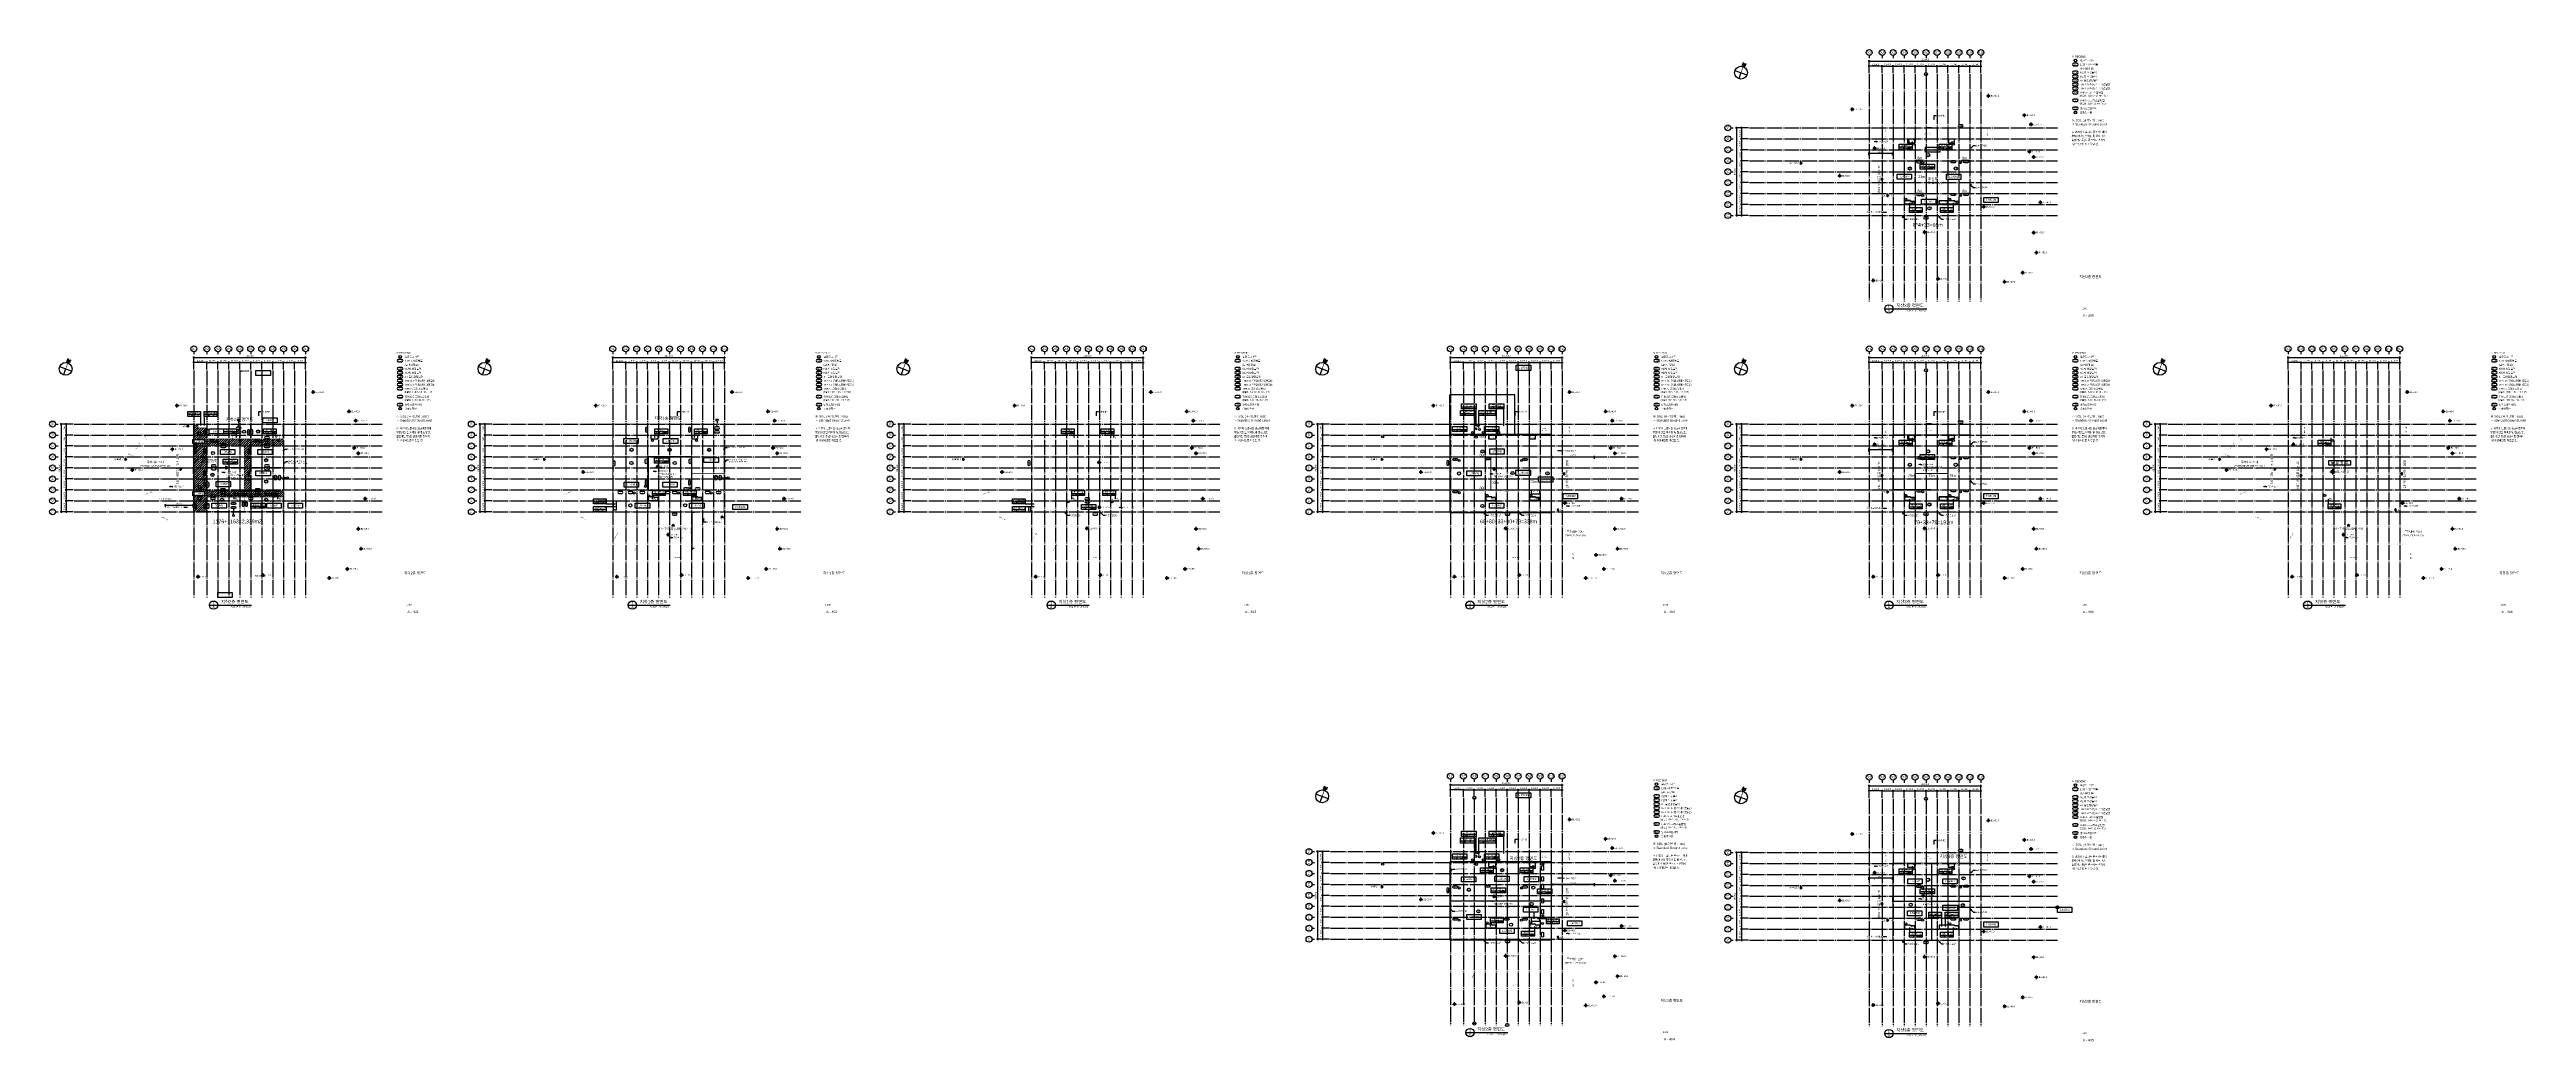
# Model space of a CAD drawing. Header units: millimetres. Extents: x 252735598 to 255219468, y 503852592 to 504847014.
import ezdxf
from ezdxf.enums import TextEntityAlignment as Align

# ---------------------------------------------------------------- set-up
doc = ezdxf.new("R2010")
doc.units = ezdxf.units.MM
doc.linetypes.add('CEN', pattern=[35, 30, -2, 1, -2])
for name, color, linetype in [('4A.TEC CEN', 1, 'CEN'), ('4A.TEC DIM', 7, 'Continuous'), ('4A.TEC FORM-TEXT', 3, 'Continuous'), ('4A.TEC TEXT', 7, 'Continuous'), ('4A.TEC TEXT 1', 3, 'Continuous'), ('4A.TEC TEXT 2', 3, 'Continuous'), ('4A.TEC 심볼', 7, 'Continuous'), ('DEFPOINT', 135, 'Continuous'), ('㈜SE&C DIM', 7, 'Continuous'), ('㈜SE&C TEXT', 7, 'Continuous'), ('㈜SE&C TEXT 1', 3, 'Continuous'), ('㈜SE&C 심볼', 7, 'Continuous')]:
    doc.layers.add(name, color=color, linetype=linetype)
doc.styles.add('돋움', font='')
doc.styles.get('돋움').set_extended_font_data('돋움')
doc.dimstyles.new('CPDIM1', dxfattribs={"dimtxt": 3, "dimasz": 2.5, "dimexe": 1.25, "dimexo": 5, "dimgap": 1.5, "dimtad": 1, "dimdec": 0, "dimzin": 1, "dimdsep": 46, "dimlunit": 6, "dimtxsty": '돋움', "dimblk1": 'Z_DOT', "dimblk2": 'Z_DOT', "dimsah": 1, "dimcen": 2.5, "dimadec": 0, "dimazin": 0, "dimtfac": 1, "dimtdec": 0, "dimtix": 1, "dimtmove": 2, "dimatfit": 3, "dimldrblk": 'Z_DOT', "dimfxl": 1, "dimtolj": 1, "dimtzin": 1, "dimarcsym": 0})
doc.dimstyles.new('DIM_400(외부치수)', dxfattribs={"dimscale": 1200, "dimtxt": 3.3, "dimasz": 1, "dimexe": 2, "dimexo": 2, "dimgap": 1, "dimtad": 1, "dimdec": 0, "dimdsep": 46, "dimlunit": 6, "dimtxsty": '돋움', "dimblk1": 'DIMDOT', "dimblk2": 'DIMDOT', "dimsah": 1, "dimcen": 2.5, "dimdle": 1.5, "dimclrd": 8, "dimclre": 8, "dimclrt": 3, "dimadec": 0, "dimazin": 0, "dimtfac": 1, "dimtdec": 0, "dimtix": 1, "dimtmove": 2, "dimatfit": 3, "dimldrblk": 'DIMDOT', "dimfxl": 1, "dimtvp": 1, "dimtolj": 1, "dimtzin": 0, "dimarcsym": 0})
doc.dimstyles.new('DIM_600(외부치수)', dxfattribs={"dimscale": 400, "dimtxt": 3.3, "dimasz": 1, "dimexe": 2, "dimexo": 2, "dimgap": 1, "dimtad": 1, "dimdec": 0, "dimdsep": 46, "dimlunit": 6, "dimtxsty": '돋움', "dimblk1": 'DIMDOT', "dimblk2": 'DIMDOT', "dimsah": 1, "dimcen": 2.5, "dimdle": 1.5, "dimclrd": 8, "dimclre": 8, "dimclrt": 3, "dimadec": 0, "dimazin": 0, "dimtfac": 1, "dimtdec": 0, "dimtix": 1, "dimtmove": 2, "dimatfit": 3, "dimldrblk": 'DIMDOT', "dimfxl": 1, "dimtvp": 1, "dimtolj": 1, "dimtzin": 0, "dimarcsym": 0})

# ---------------------------------------------------------------- blocks, each defined once
blk = doc.blocks.new('a4w')
at = {"layer": '4A.TEC 심볼'}
for points in [[(-19898, 7460444), (-21873, 7460444, 1), (-21873, 7458989), (-19898, 7458989, 1)], [(-19898, 7455644), (-21873, 7455644, 1), (-21873, 7454189), (-19898, 7454189, 1)], [(-19898, 7453244), (-21873, 7453244, 1), (-21873, 7451789), (-19898, 7451789, 1)], [(-19898, 7450844), (-21873, 7450844, 1), (-21873, 7449389), (-19898, 7449389, 1)], [(-19898, 7448444), (-21873, 7448444, 1), (-21873, 7446989), (-19898, 7446989, 1)], [(-19898, 7446044), (-21873, 7446044, 1), (-21873, 7444589), (-19898, 7444589, 1)], [(-19898, 7443644), (-21873, 7443644, 1), (-21873, 7442189), (-19898, 7442189, 1)], [(-19898, 7438844), (-21873, 7438844, 1), (-21873, 7437389), (-19898, 7437389, 1)], [(-19898, 7434044), (-21873, 7434044, 1), (-21873, 7432589), (-19898, 7432589, 1)]]:
    blk.add_lwpolyline(points, format="xyb", close=True, dxfattribs=at)
for centre in [(-20886, 7462116), (-20886, 7430916)]:
    blk.add_circle(centre, 808, dxfattribs=at)
at = {"layer": '4A.TEC TEXT', "style": '돋움'}
for s, height, p in [('1.0B', 750, (-20845, 7459705)), ('8" B', 750, (-20845, 7452505)), ('6" B', 750, (-20845, 7454905)), ('GW125', 600, (-20845, 7438105)), ('US100', 600, (-20916, 7447705)), ('US150', 600, (-20916, 7445305)), ('GW75', 600, (-20845, 7442905)), ('ATB', 750, (-20845, 7450105)), ('FSS', 750, (-20845, 7433305))]:
    blk.add_text(s, height=height, dxfattribs=at).set_placement(p, align=Align.MIDDLE)
for s, p in [('C', (-20923, 7462128)), ('갑', (-20923, 7430928))]:
    blk.add_text(s, height=900, dxfattribs=at).set_placement(p, align=Align.MIDDLE_CENTER)
at = {"layer": '4A.TEC TEXT 2', "color": 3, "style": '돋움'}
for s, height, p in [('※ REGEND', 1125, (-23170, 7463576)), ('8인치 보강블럭', 1125, (-18130, 7451576)), ('철근콘크리트', 1125, (-18130, 7461176)), ('6인치 보강블럭', 1125, (-18130, 7453976)), ('(남녀화장실)', 1125, (-18130, 7456376)), ('1.0B 시멘트벽돌', 1125, (-18130, 7458776)), ('(준불연, 내화0.5시간, 48K 이상)', 900, (-18466, 7440222)), ('AT 불연경량블럭', 1125, (-18130, 7449176)), ('THK75 그라스울판넬', 1125, (-18130, 7441976)), ('THK125 그라스울판넬', 1125, (-18130, 7437176)), ('※ SGL (표기단위 : mm)', 1350, (-23170, 7425176)), (' = Standard Ground Level', 1350, (-23170, 7422776)), ('(준불연, 내화1시간, 48K 이상)', 900, (-18466, 7435422)), ('갑종방화문', 1125, (-18130, 7429976)), ('방화스크린셔터', 1125, (-18130, 7432376))]:
    blk.add_text(s, height=height, dxfattribs=at).set_placement(p, align=Align.BOTTOM_LEFT)
at = {"layer": '4A.TEC TEXT 2', "color": 3, "style": '돋움', "width": 0.8}
for s, height, p in [('THK100 우레탄스프레이(준불연)', 1125, (-18130, 7446776)), ('THK150 우레탄스프레이(준불연)', 1125, (-18130, 7444376)), ('부분(계단실,하역장 및 램프난간,', 1350, (-23170, 7415576)), ('출입계단 등)은 콘크리트 면처리', 1350, (-23170, 7413176)), ('※ 외부에 노출되는 콘크리트벽체', 1350, (-23170, 7417976)), (' 위 수성페인트 마감할 것.', 1350, (-23170, 7410776))]:
    blk.add_text(s, height=height, dxfattribs=at).set_placement(p, align=Align.BOTTOM_LEFT)
blk = doc.blocks.new('DIMDOT')
at = {"color": 0}
blk.add_line((-2, 0), (2, 0), dxfattribs=at)
for radius in [0.5, 0.25]:
    blk.add_circle((0, 0), radius, dxfattribs=at)
blk = doc.blocks.new('*D94')
at = {"layer": '4A.TEC DIM', "color": 8, "lineweight": -2, "transparency": 16777216}
for p, q in [((169308, -38163), (169308, -25069)), ((169808, -26069), (280808, -26069)), ((281308, -38163), (281308, -25069))]:
    blk.add_line(p, q, dxfattribs=at)
at = {"layer": 'Defpoints', "color": 0, "transparency": 16777216}
for p in [(169308, -39163), (281308, -26069), (281308, -39163)]:
    blk.add_point(p, dxfattribs=at)
at = {"layer": '4A.TEC DIM', "color": 8, "lineweight": -2, "transparency": 16777216, "xscale": 500, "yscale": 500, "zscale": 500, "rotation": 180}
blk.add_blockref('DIMDOT', (169308, -26069), dxfattribs=at)
at = {"layer": '4A.TEC DIM', "color": 8, "lineweight": -2, "transparency": 16777216, "xscale": 500, "yscale": 500, "zscale": 500}
blk.add_blockref('DIMDOT', (281308, -26069), dxfattribs=at)
at = {"layer": '4A.TEC DIM', "color": 3, "transparency": 16777216, "insert": (225308, -24584), "char_height": 1650, "attachment_point": 5, "style": '돋움'}
blk.add_mtext('\\A1;112,000', dxfattribs=at)
blk = doc.blocks.new('ccs122')
at = {"layer": '4A.TEC 심볼'}
blk.add_line((0, 8), (0, 3), dxfattribs=at)
blk.add_circle((0, 14), 6, dxfattribs=at)
at = {"layer": '4A.TEC TEXT 2', "color": 3, "style": '돋움'}
blk.add_attdef('NO', text='', height=4.5, dxfattribs=at).set_placement((0, 14), align=Align.MIDDLE_CENTER)
blk = doc.blocks.new('*D95')
at = {"layer": '4A.TEC DIM', "color": 8, "lineweight": -2, "transparency": 16777216}
for p, q in [((48195, -103937), (40113, -103937)), ((48195, -114937), (40113, -114937)), ((41113, -104437), (41113, -114437))]:
    blk.add_line(p, q, dxfattribs=at)
at = {"layer": 'Defpoints', "color": 0, "transparency": 16777216}
for p in [(41113, -114937), (49195, -103937), (49195, -114937)]:
    blk.add_point(p, dxfattribs=at)
at = {"layer": '4A.TEC DIM', "color": 8, "lineweight": -2, "transparency": 16777216, "xscale": 500, "yscale": 500, "zscale": 500}
for p, rotation in [((41113, -103937), 90), ((41113, -114937), 270)]:
    blk.add_blockref('DIMDOT', p, dxfattribs=dict(at, rotation=rotation))
at = {"layer": '4A.TEC DIM', "color": 3, "transparency": 16777216, "insert": (39628, -109437), "char_height": 1650, "attachment_point": 5, "rotation": 90, "style": '돋움'}
blk.add_mtext('\\A1;11,000', dxfattribs=at)
blk = doc.blocks.new('*D96')
at = {"layer": '4A.TEC DIM', "color": 8, "lineweight": -2, "transparency": 16777216}
for p, q in [((48195, -92937), (35100, -92937)), ((36100, -93437), (36100, -180437)), ((48195, -180937), (35100, -180937))]:
    blk.add_line(p, q, dxfattribs=at)
at = {"layer": 'Defpoints', "color": 0, "transparency": 16777216}
for p in [(49195, -92937), (36100, -180937), (49195, -180937)]:
    blk.add_point(p, dxfattribs=at)
at = {"layer": '4A.TEC DIM', "color": 8, "lineweight": -2, "transparency": 16777216, "xscale": 500, "yscale": 500, "zscale": 500}
for p, rotation in [((36100, -92937), 90), ((36100, -180937), 270)]:
    blk.add_blockref('DIMDOT', p, dxfattribs=dict(at, rotation=rotation))
at = {"layer": '4A.TEC DIM', "color": 3, "transparency": 16777216, "insert": (34615, -136937), "char_height": 1650, "attachment_point": 5, "rotation": 90, "style": '돋움'}
blk.add_mtext('\\A1;88,000', dxfattribs=at)
blk = doc.blocks.new('*D97')
at = {"layer": '4A.TEC DIM', "color": 8, "lineweight": -2, "transparency": 16777216}
for p, q in [((48195, -169937), (40113, -169937)), ((41113, -170437), (41113, -180437)), ((48195, -180937), (40113, -180937))]:
    blk.add_line(p, q, dxfattribs=at)
at = {"layer": 'Defpoints', "color": 0, "transparency": 16777216}
for p in [(49195, -169937), (41113, -180937), (49195, -180937)]:
    blk.add_point(p, dxfattribs=at)
at = {"layer": '4A.TEC DIM', "color": 8, "lineweight": -2, "transparency": 16777216, "xscale": 500, "yscale": 500, "zscale": 500}
for p, rotation in [((41113, -169937), 90), ((41113, -180937), 270)]:
    blk.add_blockref('DIMDOT', p, dxfattribs=dict(at, rotation=rotation))
at = {"layer": '4A.TEC DIM', "color": 3, "transparency": 16777216, "insert": (39628, -175437), "char_height": 1650, "attachment_point": 5, "rotation": 90, "style": '돋움'}
blk.add_mtext('\\A1;11,000', dxfattribs=at)
blk = doc.blocks.new('*D98')
at = {"layer": '4A.TEC DIM', "color": 8, "lineweight": -2, "transparency": 16777216}
for p, q in [((48195, -158937), (40113, -158937)), ((48195, -169937), (40113, -169937)), ((41113, -159437), (41113, -169437))]:
    blk.add_line(p, q, dxfattribs=at)
at = {"layer": 'Defpoints', "color": 0, "transparency": 16777216}
for p in [(41113, -169937), (49195, -158937), (49195, -169937)]:
    blk.add_point(p, dxfattribs=at)
at = {"layer": '4A.TEC DIM', "color": 8, "lineweight": -2, "transparency": 16777216, "xscale": 500, "yscale": 500, "zscale": 500}
for p, rotation in [((41113, -158937), 90), ((41113, -169937), 270)]:
    blk.add_blockref('DIMDOT', p, dxfattribs=dict(at, rotation=rotation))
at = {"layer": '4A.TEC DIM', "color": 3, "transparency": 16777216, "insert": (39628, -164437), "char_height": 1650, "attachment_point": 5, "rotation": 90, "style": '돋움'}
blk.add_mtext('\\A1;11,000', dxfattribs=at)
blk = doc.blocks.new('*D99')
at = {"layer": '4A.TEC DIM', "color": 8, "lineweight": -2, "transparency": 16777216}
for p, q in [((48195, -147937), (40113, -147937)), ((41113, -148437), (41113, -158437)), ((48195, -158937), (40113, -158937))]:
    blk.add_line(p, q, dxfattribs=at)
at = {"layer": 'Defpoints', "color": 0, "transparency": 16777216}
for p in [(49195, -147937), (41113, -158937), (49195, -158937)]:
    blk.add_point(p, dxfattribs=at)
at = {"layer": '4A.TEC DIM', "color": 8, "lineweight": -2, "transparency": 16777216, "xscale": 500, "yscale": 500, "zscale": 500}
for p, rotation in [((41113, -147937), 90), ((41113, -158937), 270)]:
    blk.add_blockref('DIMDOT', p, dxfattribs=dict(at, rotation=rotation))
at = {"layer": '4A.TEC DIM', "color": 3, "transparency": 16777216, "insert": (39628, -153437), "char_height": 1650, "attachment_point": 5, "rotation": 90, "style": '돋움'}
blk.add_mtext('\\A1;11,000', dxfattribs=at)
blk = doc.blocks.new('*D100')
at = {"layer": '4A.TEC DIM', "color": 8, "lineweight": -2, "transparency": 16777216}
for p, q in [((48195, -136937), (40113, -136937)), ((48195, -147937), (40113, -147937)), ((41113, -137437), (41113, -147437))]:
    blk.add_line(p, q, dxfattribs=at)
at = {"layer": 'Defpoints', "color": 0, "transparency": 16777216}
for p in [(41113, -147937), (49195, -136937), (49195, -147937)]:
    blk.add_point(p, dxfattribs=at)
at = {"layer": '4A.TEC DIM', "color": 8, "lineweight": -2, "transparency": 16777216, "xscale": 500, "yscale": 500, "zscale": 500}
for p, rotation in [((41113, -136937), 90), ((41113, -147937), 270)]:
    blk.add_blockref('DIMDOT', p, dxfattribs=dict(at, rotation=rotation))
at = {"layer": '4A.TEC DIM', "color": 3, "transparency": 16777216, "insert": (39628, -142437), "char_height": 1650, "attachment_point": 5, "rotation": 90, "style": '돋움'}
blk.add_mtext('\\A1;11,000', dxfattribs=at)
blk = doc.blocks.new('*D101')
at = {"layer": '4A.TEC DIM', "color": 8, "lineweight": -2, "transparency": 16777216}
for p, q in [((48195, -125937), (40113, -125937)), ((48195, -136937), (40113, -136937)), ((41113, -126437), (41113, -136437))]:
    blk.add_line(p, q, dxfattribs=at)
at = {"layer": 'Defpoints', "color": 0, "transparency": 16777216}
for p in [(41113, -136937), (49195, -125937), (49195, -136937)]:
    blk.add_point(p, dxfattribs=at)
at = {"layer": '4A.TEC DIM', "color": 8, "lineweight": -2, "transparency": 16777216, "xscale": 500, "yscale": 500, "zscale": 500}
for p, rotation in [((41113, -125937), 90), ((41113, -136937), 270)]:
    blk.add_blockref('DIMDOT', p, dxfattribs=dict(at, rotation=rotation))
at = {"layer": '4A.TEC DIM', "color": 3, "transparency": 16777216, "insert": (39628, -131437), "char_height": 1650, "attachment_point": 5, "rotation": 90, "style": '돋움'}
blk.add_mtext('\\A1;11,000', dxfattribs=at)
blk = doc.blocks.new('*D102')
at = {"layer": '4A.TEC DIM', "color": 8, "lineweight": -2, "transparency": 16777216}
for p, q in [((48195, -114937), (40113, -114937)), ((41113, -115437), (41113, -125437)), ((48195, -125937), (40113, -125937))]:
    blk.add_line(p, q, dxfattribs=at)
at = {"layer": 'Defpoints', "color": 0, "transparency": 16777216}
for p in [(49195, -114937), (41113, -125937), (49195, -125937)]:
    blk.add_point(p, dxfattribs=at)
at = {"layer": '4A.TEC DIM', "color": 8, "lineweight": -2, "transparency": 16777216, "xscale": 500, "yscale": 500, "zscale": 500}
for p, rotation in [((41113, -114937), 90), ((41113, -125937), 270)]:
    blk.add_blockref('DIMDOT', p, dxfattribs=dict(at, rotation=rotation))
at = {"layer": '4A.TEC DIM', "color": 3, "transparency": 16777216, "insert": (39628, -120437), "char_height": 1650, "attachment_point": 5, "rotation": 90, "style": '돋움'}
blk.add_mtext('\\A1;11,000', dxfattribs=at)
blk = doc.blocks.new('*D103')
at = {"layer": '4A.TEC DIM', "color": 8, "lineweight": -2, "transparency": 16777216}
for p, q in [((169308, -38163), (169308, -30082)), ((181808, -31082), (169808, -31082)), ((182308, -38163), (182308, -30082))]:
    blk.add_line(p, q, dxfattribs=at)
at = {"layer": 'Defpoints', "color": 0, "transparency": 16777216}
for p in [(169308, -31082), (169308, -39163), (182308, -39163)]:
    blk.add_point(p, dxfattribs=at)
at = {"layer": '4A.TEC DIM', "color": 8, "lineweight": -2, "transparency": 16777216, "xscale": 500, "yscale": 500, "zscale": 500, "rotation": 180}
blk.add_blockref('DIMDOT', (169308, -31082), dxfattribs=at)
at = {"layer": '4A.TEC DIM', "color": 8, "lineweight": -2, "transparency": 16777216, "xscale": 500, "yscale": 500, "zscale": 500}
blk.add_blockref('DIMDOT', (182308, -31082), dxfattribs=at)
at = {"layer": '4A.TEC DIM', "color": 3, "transparency": 16777216, "insert": (175808, -29597), "char_height": 1650, "attachment_point": 5, "style": '돋움'}
blk.add_mtext('\\A1;13,000', dxfattribs=at)
blk = doc.blocks.new('*D104')
at = {"layer": '4A.TEC DIM', "color": 8, "lineweight": -2, "transparency": 16777216}
for p, q in [((48195, -92937), (40113, -92937)), ((41113, -93437), (41113, -103437)), ((48195, -103937), (40113, -103937))]:
    blk.add_line(p, q, dxfattribs=at)
at = {"layer": 'Defpoints', "color": 0, "transparency": 16777216}
for p in [(49195, -92937), (41113, -103937), (49195, -103937)]:
    blk.add_point(p, dxfattribs=at)
at = {"layer": '4A.TEC DIM', "color": 8, "lineweight": -2, "transparency": 16777216, "xscale": 500, "yscale": 500, "zscale": 500}
for p, rotation in [((41113, -92937), 90), ((41113, -103937), 270)]:
    blk.add_blockref('DIMDOT', p, dxfattribs=dict(at, rotation=rotation))
at = {"layer": '4A.TEC DIM', "color": 3, "transparency": 16777216, "insert": (39628, -98437), "char_height": 1650, "attachment_point": 5, "rotation": 90, "style": '돋움'}
blk.add_mtext('\\A1;11,000', dxfattribs=at)
blk = doc.blocks.new('*D105')
at = {"layer": '4A.TEC DIM', "color": 8, "lineweight": -2, "transparency": 16777216}
for p, q in [((270308, -38163), (270308, -30082)), ((270808, -31082), (280808, -31082)), ((281308, -38163), (281308, -30082))]:
    blk.add_line(p, q, dxfattribs=at)
at = {"layer": 'Defpoints', "color": 0, "transparency": 16777216}
for p in [(270308, -39163), (281308, -31082), (281308, -39163)]:
    blk.add_point(p, dxfattribs=at)
at = {"layer": '4A.TEC DIM', "color": 8, "lineweight": -2, "transparency": 16777216, "xscale": 500, "yscale": 500, "zscale": 500, "rotation": 180}
blk.add_blockref('DIMDOT', (270308, -31082), dxfattribs=at)
at = {"layer": '4A.TEC DIM', "color": 8, "lineweight": -2, "transparency": 16777216, "xscale": 500, "yscale": 500, "zscale": 500}
blk.add_blockref('DIMDOT', (281308, -31082), dxfattribs=at)
at = {"layer": '4A.TEC DIM', "color": 3, "transparency": 16777216, "insert": (275808, -29597), "char_height": 1650, "attachment_point": 5, "style": '돋움'}
blk.add_mtext('\\A1;11,000', dxfattribs=at)
blk = doc.blocks.new('*D106')
at = {"layer": '4A.TEC DIM', "color": 8, "lineweight": -2, "transparency": 16777216}
for p, q in [((259308, -38163), (259308, -30082)), ((259808, -31082), (269808, -31082)), ((270308, -38163), (270308, -30082))]:
    blk.add_line(p, q, dxfattribs=at)
at = {"layer": 'Defpoints', "color": 0, "transparency": 16777216}
for p in [(259308, -39163), (270308, -31082), (270308, -39163)]:
    blk.add_point(p, dxfattribs=at)
at = {"layer": '4A.TEC DIM', "color": 8, "lineweight": -2, "transparency": 16777216, "xscale": 500, "yscale": 500, "zscale": 500, "rotation": 180}
blk.add_blockref('DIMDOT', (259308, -31082), dxfattribs=at)
at = {"layer": '4A.TEC DIM', "color": 8, "lineweight": -2, "transparency": 16777216, "xscale": 500, "yscale": 500, "zscale": 500}
blk.add_blockref('DIMDOT', (270308, -31082), dxfattribs=at)
at = {"layer": '4A.TEC DIM', "color": 3, "transparency": 16777216, "insert": (264808, -29597), "char_height": 1650, "attachment_point": 5, "style": '돋움'}
blk.add_mtext('\\A1;11,000', dxfattribs=at)
blk = doc.blocks.new('*D107')
at = {"layer": '4A.TEC DIM', "color": 8, "lineweight": -2, "transparency": 16777216}
for p, q in [((248308, -38163), (248308, -30082)), ((248808, -31082), (258808, -31082)), ((259308, -38163), (259308, -30082))]:
    blk.add_line(p, q, dxfattribs=at)
at = {"layer": 'Defpoints', "color": 0, "transparency": 16777216}
for p in [(248308, -39163), (259308, -31082), (259308, -39163)]:
    blk.add_point(p, dxfattribs=at)
at = {"layer": '4A.TEC DIM', "color": 8, "lineweight": -2, "transparency": 16777216, "xscale": 500, "yscale": 500, "zscale": 500, "rotation": 180}
blk.add_blockref('DIMDOT', (248308, -31082), dxfattribs=at)
at = {"layer": '4A.TEC DIM', "color": 8, "lineweight": -2, "transparency": 16777216, "xscale": 500, "yscale": 500, "zscale": 500}
blk.add_blockref('DIMDOT', (259308, -31082), dxfattribs=at)
at = {"layer": '4A.TEC DIM', "color": 3, "transparency": 16777216, "insert": (253808, -29597), "char_height": 1650, "attachment_point": 5, "style": '돋움'}
blk.add_mtext('\\A1;11,000', dxfattribs=at)
blk = doc.blocks.new('*D108')
at = {"layer": '4A.TEC DIM', "color": 8, "lineweight": -2, "transparency": 16777216}
for p, q in [((237308, -38163), (237308, -30082)), ((237808, -31082), (247808, -31082)), ((248308, -38163), (248308, -30082))]:
    blk.add_line(p, q, dxfattribs=at)
at = {"layer": 'Defpoints', "color": 0, "transparency": 16777216}
for p in [(237308, -39163), (248308, -31082), (248308, -39163)]:
    blk.add_point(p, dxfattribs=at)
at = {"layer": '4A.TEC DIM', "color": 8, "lineweight": -2, "transparency": 16777216, "xscale": 500, "yscale": 500, "zscale": 500, "rotation": 180}
blk.add_blockref('DIMDOT', (237308, -31082), dxfattribs=at)
at = {"layer": '4A.TEC DIM', "color": 8, "lineweight": -2, "transparency": 16777216, "xscale": 500, "yscale": 500, "zscale": 500}
blk.add_blockref('DIMDOT', (248308, -31082), dxfattribs=at)
at = {"layer": '4A.TEC DIM', "color": 3, "transparency": 16777216, "insert": (242808, -29597), "char_height": 1650, "attachment_point": 5, "style": '돋움'}
blk.add_mtext('\\A1;11,000', dxfattribs=at)
blk = doc.blocks.new('*D109')
at = {"layer": '4A.TEC DIM', "color": 8, "lineweight": -2, "transparency": 16777216}
for p, q in [((226308, -38163), (226308, -30082)), ((226808, -31082), (236808, -31082)), ((237308, -38163), (237308, -30082))]:
    blk.add_line(p, q, dxfattribs=at)
at = {"layer": 'Defpoints', "color": 0, "transparency": 16777216}
for p in [(226308, -39163), (237308, -31082), (237308, -39163)]:
    blk.add_point(p, dxfattribs=at)
at = {"layer": '4A.TEC DIM', "color": 8, "lineweight": -2, "transparency": 16777216, "xscale": 500, "yscale": 500, "zscale": 500, "rotation": 180}
blk.add_blockref('DIMDOT', (226308, -31082), dxfattribs=at)
at = {"layer": '4A.TEC DIM', "color": 8, "lineweight": -2, "transparency": 16777216, "xscale": 500, "yscale": 500, "zscale": 500}
blk.add_blockref('DIMDOT', (237308, -31082), dxfattribs=at)
at = {"layer": '4A.TEC DIM', "color": 3, "transparency": 16777216, "insert": (231808, -29597), "char_height": 1650, "attachment_point": 5, "style": '돋움'}
blk.add_mtext('\\A1;11,000', dxfattribs=at)
blk = doc.blocks.new('*D110')
at = {"layer": '4A.TEC DIM', "color": 8, "lineweight": -2, "transparency": 16777216}
for p, q in [((215308, -38163), (215308, -30082)), ((215808, -31082), (225808, -31082)), ((226308, -38163), (226308, -30082))]:
    blk.add_line(p, q, dxfattribs=at)
at = {"layer": 'Defpoints', "color": 0, "transparency": 16777216}
for p in [(215308, -39163), (226308, -31082), (226308, -39163)]:
    blk.add_point(p, dxfattribs=at)
at = {"layer": '4A.TEC DIM', "color": 8, "lineweight": -2, "transparency": 16777216, "xscale": 500, "yscale": 500, "zscale": 500, "rotation": 180}
blk.add_blockref('DIMDOT', (215308, -31082), dxfattribs=at)
at = {"layer": '4A.TEC DIM', "color": 8, "lineweight": -2, "transparency": 16777216, "xscale": 500, "yscale": 500, "zscale": 500}
blk.add_blockref('DIMDOT', (226308, -31082), dxfattribs=at)
at = {"layer": '4A.TEC DIM', "color": 3, "transparency": 16777216, "insert": (220808, -29597), "char_height": 1650, "attachment_point": 5, "style": '돋움'}
blk.add_mtext('\\A1;11,000', dxfattribs=at)
blk = doc.blocks.new('*D111')
at = {"layer": '4A.TEC DIM', "color": 8, "lineweight": -2, "transparency": 16777216}
for p, q in [((204308, -38163), (204308, -30082)), ((204808, -31082), (214808, -31082)), ((215308, -38163), (215308, -30082))]:
    blk.add_line(p, q, dxfattribs=at)
at = {"layer": 'Defpoints', "color": 0, "transparency": 16777216}
for p in [(204308, -39163), (215308, -31082), (215308, -39163)]:
    blk.add_point(p, dxfattribs=at)
at = {"layer": '4A.TEC DIM', "color": 8, "lineweight": -2, "transparency": 16777216, "xscale": 500, "yscale": 500, "zscale": 500, "rotation": 180}
blk.add_blockref('DIMDOT', (204308, -31082), dxfattribs=at)
at = {"layer": '4A.TEC DIM', "color": 8, "lineweight": -2, "transparency": 16777216, "xscale": 500, "yscale": 500, "zscale": 500}
blk.add_blockref('DIMDOT', (215308, -31082), dxfattribs=at)
at = {"layer": '4A.TEC DIM', "color": 3, "transparency": 16777216, "insert": (209808, -29597), "char_height": 1650, "attachment_point": 5, "style": '돋움'}
blk.add_mtext('\\A1;11,000', dxfattribs=at)
blk = doc.blocks.new('*D112')
at = {"layer": '4A.TEC DIM', "color": 8, "lineweight": -2, "transparency": 16777216}
for p, q in [((193308, -38163), (193308, -30082)), ((193808, -31082), (203808, -31082)), ((204308, -38163), (204308, -30082))]:
    blk.add_line(p, q, dxfattribs=at)
at = {"layer": 'Defpoints', "color": 0, "transparency": 16777216}
for p in [(193308, -39163), (204308, -31082), (204308, -39163)]:
    blk.add_point(p, dxfattribs=at)
at = {"layer": '4A.TEC DIM', "color": 8, "lineweight": -2, "transparency": 16777216, "xscale": 500, "yscale": 500, "zscale": 500, "rotation": 180}
blk.add_blockref('DIMDOT', (193308, -31082), dxfattribs=at)
at = {"layer": '4A.TEC DIM', "color": 8, "lineweight": -2, "transparency": 16777216, "xscale": 500, "yscale": 500, "zscale": 500}
blk.add_blockref('DIMDOT', (204308, -31082), dxfattribs=at)
at = {"layer": '4A.TEC DIM', "color": 3, "transparency": 16777216, "insert": (198808, -29597), "char_height": 1650, "attachment_point": 5, "style": '돋움'}
blk.add_mtext('\\A1;11,000', dxfattribs=at)
blk = doc.blocks.new('*D113')
at = {"layer": '4A.TEC DIM', "color": 8, "lineweight": -2, "transparency": 16777216}
for p, q in [((182308, -38163), (182308, -30082)), ((182808, -31082), (192808, -31082)), ((193308, -38163), (193308, -30082))]:
    blk.add_line(p, q, dxfattribs=at)
at = {"layer": 'Defpoints', "color": 0, "transparency": 16777216}
for p in [(182308, -39163), (193308, -31082), (193308, -39163)]:
    blk.add_point(p, dxfattribs=at)
at = {"layer": '4A.TEC DIM', "color": 8, "lineweight": -2, "transparency": 16777216, "xscale": 500, "yscale": 500, "zscale": 500, "rotation": 180}
blk.add_blockref('DIMDOT', (182308, -31082), dxfattribs=at)
at = {"layer": '4A.TEC DIM', "color": 8, "lineweight": -2, "transparency": 16777216, "xscale": 500, "yscale": 500, "zscale": 500}
blk.add_blockref('DIMDOT', (193308, -31082), dxfattribs=at)
at = {"layer": '4A.TEC DIM', "color": 3, "transparency": 16777216, "insert": (187808, -29597), "char_height": 1650, "attachment_point": 5, "style": '돋움'}
blk.add_mtext('\\A1;11,000', dxfattribs=at)
blk = doc.blocks.new('FL-LEVEL1')
at = {"layer": '4A.TEC 심볼', "linetype": 'ByBlock'}
h = blk.add_hatch(color=256, dxfattribs=at)
h.paths.add_polyline_path([(295, 175), (295, 0), (470, 0, 0.4142136)])
h.paths.add_polyline_path([(295, 0), (120, 0, 0.4142136), (295, -175)])
for p, q in [((0, 0), (590, 0)), ((295, -295), (295, 295))]:
    blk.add_line(p, q, dxfattribs=at)
blk.add_circle((295, 0), 175, dxfattribs=at)
at = {"layer": '4A.TEC TEXT 2', "color": 3, "linetype": 'ByBlock', "style": '돋움'}
blk.add_attdef('FL', text='', height=250, dxfattribs=at).set_placement((695, 0), align=Align.MIDDLE_LEFT)
blk = doc.blocks.new('zw$CF70')
at = {"layer": '4A.TEC 심볼', "color": 1, "const_width": 640}
blk.add_lwpolyline([(320, 7842, 1), (961, 7842, 1)], format="xyb", close=True, dxfattribs=at)
at = {"layer": '4A.TEC 심볼', "color": 1}
blk.add_lwpolyline([(642, 7842), (1607, 8062), (2240, 8164), (2606, 8172), (2767, 8112), (2789, 8009), (2736, 7889), (2671, 7777), (2659, 7697), (2749, 7670), (2931, 7686), (3177, 7730), (3464, 7787), (3763, 7842), (4050, 7880), (4299, 7885), (4484, 7842)], dxfattribs=at)
at = {"layer": '4A.TEC TEXT', "style": '돋움'}
for s, height, p in [('초평탄바닥/', 1800, (5445, 7842)), ('(FM2 / AR1 기준)', 1800, (5445, 1156)), ('침투성표면양생강화제', 1800, (5445, 4499)), ('3rd', 600, (11376, 1901))]:
    blk.add_text(s, height=height, dxfattribs=at).set_placement(p, align=Align.MIDDLE_LEFT)
blk = doc.blocks.new('*D55')
at = {"layer": 'Defpoints', "color": 0, "transparency": 16777216}
for p in [(252851774, 504387577), (252879774, 504390370), (252879774, 504387577)]:
    blk.add_point(p, dxfattribs=at)
at = {"layer": '㈜SE&C DIM', "color": 8, "lineweight": -2, "ltscale": 10, "transparency": 16777216}
for p, q in [((252851774, 504388377), (252851774, 504391170)), ((252852174, 504390370), (252879374, 504390370)), ((252879774, 504388377), (252879774, 504391170))]:
    blk.add_line(p, q, dxfattribs=at)
at = {"layer": '㈜SE&C DIM', "color": 8, "lineweight": -2, "transparency": 16777216, "xscale": 400, "yscale": 400, "zscale": 400, "rotation": 180}
blk.add_blockref('DIMDOT', (252851774, 504390370), dxfattribs=at)
at = {"layer": '㈜SE&C DIM', "color": 8, "lineweight": -2, "transparency": 16777216, "xscale": 400, "yscale": 400, "zscale": 400}
blk.add_blockref('DIMDOT', (252879774, 504390370), dxfattribs=at)
at = {"layer": '㈜SE&C DIM', "color": 3, "transparency": 16777216, "insert": (252865774, 504391558), "char_height": 1320, "attachment_point": 5, "style": '돋움'}
blk.add_mtext('\\A1;28,000', dxfattribs=at)
blk = doc.blocks.new('*D56')
at = {"layer": 'Defpoints', "color": 0, "transparency": 16777216}
for p in [(253380048, 504382977), (253382841, 504382977), (253382841, 504346708)]:
    blk.add_point(p, dxfattribs=at)
at = {"layer": '㈜SE&C DIM', "color": 8, "lineweight": -2, "ltscale": 10, "transparency": 16777216}
for p, q in [((253382041, 504382977), (253379248, 504382977)), ((253380048, 504347108), (253380048, 504382577)), ((253382041, 504346708), (253379248, 504346708))]:
    blk.add_line(p, q, dxfattribs=at)
at = {"layer": '㈜SE&C DIM', "color": 8, "lineweight": -2, "transparency": 16777216, "xscale": 400, "yscale": 400, "zscale": 400}
for p, rotation in [((253380048, 504382977), 90), ((253380048, 504346708), 270)]:
    blk.add_blockref('DIMDOT', p, dxfattribs=dict(at, rotation=rotation))
at = {"layer": '㈜SE&C DIM', "color": 3, "transparency": 16777216, "insert": (253378860, 504364843), "char_height": 1320, "attachment_point": 5, "rotation": 90, "style": '돋움'}
blk.add_mtext('\\A1;36,270', dxfattribs=at)
blk = doc.blocks.new('*D57')
at = {"layer": 'Defpoints', "color": 0, "transparency": 16777216}
for p in [(254241974, 504436043), (254284974, 504438836), (254284974, 504436043)]:
    blk.add_point(p, dxfattribs=at)
at = {"layer": '㈜SE&C DIM', "color": 8, "lineweight": -2, "ltscale": 10, "transparency": 16777216}
for p, q in [((254241974, 504436843), (254241974, 504439636)), ((254242374, 504438836), (254284574, 504438836)), ((254284974, 504436843), (254284974, 504439636))]:
    blk.add_line(p, q, dxfattribs=at)
at = {"layer": '㈜SE&C DIM', "color": 8, "lineweight": -2, "transparency": 16777216, "xscale": 400, "yscale": 400, "zscale": 400, "rotation": 180}
blk.add_blockref('DIMDOT', (254241974, 504438836), dxfattribs=at)
at = {"layer": '㈜SE&C DIM', "color": 8, "lineweight": -2, "transparency": 16777216, "xscale": 400, "yscale": 400, "zscale": 400}
blk.add_blockref('DIMDOT', (254284974, 504438836), dxfattribs=at)
at = {"layer": '㈜SE&C DIM', "color": 3, "transparency": 16777216, "insert": (254263474, 504440024), "char_height": 1320, "attachment_point": 5, "style": '돋움'}
blk.add_mtext('\\A1;43,000', dxfattribs=at)
blk = doc.blocks.new('*D58')
at = {"layer": 'Defpoints', "color": 0, "transparency": 16777216}
for p in [(254559974, 504443306), (254583774, 504446099), (254583774, 504443306)]:
    blk.add_point(p, dxfattribs=at)
at = {"layer": '㈜SE&C DIM', "color": 8, "lineweight": -2, "ltscale": 10, "transparency": 16777216}
for p, q in [((254559974, 504444106), (254559974, 504446899)), ((254560374, 504446099), (254583374, 504446099)), ((254583774, 504444106), (254583774, 504446899))]:
    blk.add_line(p, q, dxfattribs=at)
at = {"layer": '㈜SE&C DIM', "color": 8, "lineweight": -2, "transparency": 16777216, "xscale": 400, "yscale": 400, "zscale": 400, "rotation": 180}
blk.add_blockref('DIMDOT', (254559974, 504446099), dxfattribs=at)
at = {"layer": '㈜SE&C DIM', "color": 8, "lineweight": -2, "transparency": 16777216, "xscale": 400, "yscale": 400, "zscale": 400}
blk.add_blockref('DIMDOT', (254583774, 504446099), dxfattribs=at)
at = {"layer": '㈜SE&C DIM', "color": 3, "transparency": 16777216, "insert": (254571874, 504447287), "char_height": 1320, "attachment_point": 5, "style": '돋움'}
blk.add_mtext('\\A1;23,800', dxfattribs=at)
blk = doc.blocks.new('dwg9CDF')
at = {"layer": '4A.TEC 심볼', "color": 3, "linetype": 'ByBlock'}
ref = blk.add_blockref('FL-LEVEL1', (150493, -74424, 31666), dxfattribs=dict(at, xscale=6.250000000000405, yscale=6.250000000000405, zscale=6.250000000000405))
ref.add_attrib('FL', 'EL+30.0', dxfattribs={"layer": '4A.TEC TEXT 1', "color": 3, "linetype": 'ByBlock', "height": 1562.5, "style": '돋움'}).set_placement((154837, -74424, 31666), align=Align.MIDDLE_LEFT)
ref = blk.add_blockref('FL-LEVEL1', (287075, -60898, 36666), dxfattribs=dict(at, xscale=6.250000000000405, yscale=6.250000000000405, zscale=6.250000000000405))
ref.add_attrib('FL', 'EL+35.0', dxfattribs={"layer": '4A.TEC TEXT 1', "color": 3, "linetype": 'ByBlock', "height": 1562.5, "style": '돋움'}).set_placement((291419, -60898, 36666), align=Align.MIDDLE_LEFT)
ref = blk.add_blockref('FL-LEVEL1', (323089, -80342, 36666), dxfattribs=dict(at, xscale=6.250000000000405, yscale=6.250000000000405, zscale=6.250000000000405))
ref.add_attrib('FL', 'EL+40.0', dxfattribs={"layer": '4A.TEC TEXT 1', "color": 3, "linetype": 'ByBlock', "height": 1562.5, "style": '돋움'}).set_placement((327433, -80342, 36666), align=Align.MIDDLE_LEFT)
ref = blk.add_blockref('FL-LEVEL1', (329769, -89536, 46666), dxfattribs=dict(at, xscale=6.250000000000405, yscale=6.250000000000405, zscale=6.250000000000405))
ref.add_attrib('FL', 'EL+45.0', dxfattribs={"layer": '4A.TEC TEXT 1', "color": 3, "linetype": 'ByBlock', "height": 1562.5, "style": '돋움'}).set_placement((334113, -89536, 46666), align=Align.MIDDLE_LEFT)
ref = blk.add_blockref('FL-LEVEL1', (328195, -116874, 51666), dxfattribs=dict(at, xscale=6.250000000000405, yscale=6.250000000000405, zscale=6.250000000000405))
ref.add_attrib('FL', 'EL+50.0', dxfattribs={"layer": '4A.TEC TEXT 1', "color": 3, "linetype": 'ByBlock', "height": 1562.5, "style": '돋움'}).set_placement((332539, -116874, 51666), align=Align.MIDDLE_LEFT)
ref = blk.add_blockref('FL-LEVEL1', (332391, -122240, 56666), dxfattribs=dict(at, xscale=6.250000000000405, yscale=6.250000000000405, zscale=6.250000000000405))
ref.add_attrib('FL', 'EL+55.0', dxfattribs={"layer": '4A.TEC TEXT 1', "color": 3, "linetype": 'ByBlock', "height": 1562.5, "style": '돋움'}).set_placement((336735, -122240, 56666), align=Align.MIDDLE_LEFT)
ref = blk.add_blockref('FL-LEVEL1', (339218, -167717, 226666), dxfattribs=dict(at, xscale=6.250000000000405, yscale=6.250000000000405, zscale=6.250000000000405))
ref.add_attrib('FL', 'EL+60.0', dxfattribs={"layer": '4A.TEC TEXT 1', "color": 3, "linetype": 'ByBlock', "height": 1562.5, "style": '돋움'}).set_placement((343562, -167717, 226666), align=Align.MIDDLE_LEFT)
ref = blk.add_blockref('FL-LEVEL1', (332391, -197997, 56666), dxfattribs=dict(at, xscale=6.250000000000405, yscale=6.250000000000405, zscale=6.250000000000405))
ref.add_attrib('FL', 'EL+55.0', dxfattribs={"layer": '4A.TEC TEXT 1', "color": 3, "linetype": 'ByBlock', "height": 1562.5, "style": '돋움'}).set_placement((336735, -197997, 56666), align=Align.MIDDLE_LEFT)
ref = blk.add_blockref('FL-LEVEL1', (335195, -218028, 51666), dxfattribs=dict(at, xscale=6.250000000000405, yscale=6.250000000000405, zscale=6.250000000000405))
ref.add_attrib('FL', 'EL+50.0', dxfattribs={"layer": '4A.TEC TEXT 1', "color": 3, "linetype": 'ByBlock', "height": 1562.5, "style": '돋움'}).set_placement((339539, -218028, 51666), align=Align.MIDDLE_LEFT)
ref = blk.add_blockref('FL-LEVEL1', (171588, -245977, 31666), dxfattribs=dict(at, xscale=6.250000000000405, yscale=6.250000000000405, zscale=6.250000000000405))
ref.add_attrib('FL', 'EL+30.0', dxfattribs={"layer": '4A.TEC TEXT 1', "color": 3, "linetype": 'ByBlock', "height": 1562.5, "style": '돋움'}).set_placement((175932, -245977, 31666), align=Align.MIDDLE_LEFT)
ref = blk.add_blockref('FL-LEVEL1', (236546, -244313, 36666), dxfattribs=dict(at, xscale=6.250000000000405, yscale=6.250000000000405, zscale=6.250000000000405))
ref.add_attrib('FL', 'EL+35.0', dxfattribs={"layer": '4A.TEC TEXT 1', "color": 3, "linetype": 'ByBlock', "height": 1562.5, "style": '돋움'}).set_placement((240890, -244313, 36666), align=Align.MIDDLE_LEFT)
ref = blk.add_blockref('FL-LEVEL1', (303281, -247320, 41666), dxfattribs=dict(at, xscale=6.250000000000405, yscale=6.250000000000405, zscale=6.250000000000405))
ref.add_attrib('FL', 'EL+40.0', dxfattribs={"layer": '4A.TEC TEXT 1', "color": 3, "linetype": 'ByBlock', "height": 1562.5, "style": '돋움'}).set_placement((307625, -247320, 41666), align=Align.MIDDLE_LEFT)
ref = blk.add_blockref('FL-LEVEL1', (321367, -238214, 46666), dxfattribs=dict(at, xscale=6.250000000000405, yscale=6.250000000000405, zscale=6.250000000000405))
ref.add_attrib('FL', 'EL+45.0', dxfattribs={"layer": '4A.TEC TEXT 1', "color": 3, "linetype": 'ByBlock', "height": 1562.5, "style": '돋움'}).set_placement((325711, -238214, 46666), align=Align.MIDDLE_LEFT)
blk = doc.blocks.new('dr-sy-018-D-M')
at = {"layer": '4A.TEC 심볼', "color": 0}
for p, q in [((-1, 16.4), (-2.5, 16.4)), ((-2.5, 16.4), (-2.5, 11.4)), ((-2.5, 11.4), (-1, 11.4)), ((-1, 16.4), (1, 12.8)), ((-1, 15.1), (1.1, 11.4)), ((-1, 11.4), (-1, 15.1)), ((1, 12.8), (1, 16.4)), ((1, 16.4), (2.5, 16.4)), ((2.5, 11.4), (1.1, 11.4)), ((2.5, 16.4), (2.5, 11.4)), ((-10.5, 0), (10.5, 0)), ((0, 0), (0, -10.5))]:
    blk.add_line(p, q, dxfattribs=at)
at = {"layer": '4A.TEC 심볼', "color": 0, "const_width": 1}
blk.add_lwpolyline([(0, 10.5), (0, 0)], dxfattribs=at)
at = {"layer": '4A.TEC 심볼', "color": 0}
blk.add_circle((0, 0), 10.5, dxfattribs=at)
blk = doc.blocks.new('*D115')
at = {"layer": 'Defpoints', "color": 0}
for p in [(254241974, 504007540), (254284974, 504010333), (254284974, 504007540)]:
    blk.add_point(p, dxfattribs=at)
at = {"layer": '㈜SE&C DIM', "color": 8, "lineweight": -2, "ltscale": 10}
for p, q in [((254241974, 504008340), (254241974, 504011133)), ((254242374, 504010333), (254284574, 504010333)), ((254284974, 504008340), (254284974, 504011133))]:
    blk.add_line(p, q, dxfattribs=at)
at = {"layer": '㈜SE&C DIM', "color": 8, "lineweight": -2, "xscale": 400, "yscale": 400, "zscale": 400, "rotation": 180}
blk.add_blockref('DIMDOT', (254241974, 504010333), dxfattribs=at)
at = {"layer": '㈜SE&C DIM', "color": 8, "lineweight": -2, "xscale": 400, "yscale": 400, "zscale": 400}
blk.add_blockref('DIMDOT', (254284974, 504010333), dxfattribs=at)
at = {"layer": '㈜SE&C DIM', "color": 3, "insert": (254263474, 504011521), "char_height": 1320, "attachment_point": 5, "style": '돋움'}
blk.add_mtext('\\A1;43,000', dxfattribs=at)
blk = doc.blocks.new('*D116')
at = {"layer": 'Defpoints', "color": 0}
for p in [(254559974, 504013820), (254583774, 504016613), (254583774, 504013820)]:
    blk.add_point(p, dxfattribs=at)
at = {"layer": '㈜SE&C DIM', "color": 8, "lineweight": -2, "ltscale": 10}
for p, q in [((254559974, 504014620), (254559974, 504017413)), ((254560374, 504016613), (254583374, 504016613)), ((254583774, 504014620), (254583774, 504017413))]:
    blk.add_line(p, q, dxfattribs=at)
at = {"layer": '㈜SE&C DIM', "color": 8, "lineweight": -2, "xscale": 400, "yscale": 400, "zscale": 400, "rotation": 180}
blk.add_blockref('DIMDOT', (254559974, 504016613), dxfattribs=at)
at = {"layer": '㈜SE&C DIM', "color": 8, "lineweight": -2, "xscale": 400, "yscale": 400, "zscale": 400}
blk.add_blockref('DIMDOT', (254583774, 504016613), dxfattribs=at)
at = {"layer": '㈜SE&C DIM', "color": 3, "insert": (254571874, 504017801), "char_height": 1320, "attachment_point": 5, "style": '돋움'}
blk.add_mtext('\\A1;23,800', dxfattribs=at)
blk = doc.blocks.new('*D117')
at = {"layer": 'DEFPOINT', "color": 0, "lineweight": -2, "transparency": 16777216}
for p, q in [((254139849, 504461107), (254139849, 504500828)), ((254204872, 504500827), (254139852, 504500827)), ((254204874, 504461107), (254204874, 504500828))]:
    blk.add_line(p, q, dxfattribs=at)
at = {"layer": 'Defpoints', "color": 0, "transparency": 16777216}
for p in [(254139849, 504500827), (254139849, 504461102), (254204874, 504461102)]:
    blk.add_point(p, dxfattribs=at)
at = {"layer": 'DEFPOINT', "color": 0, "transparency": 16777216, "insert": (254172362, 504500830), "char_height": 3, "attachment_point": 5, "style": '돋움'}
blk.add_mtext('\\A1;65,025', dxfattribs=at)
blk = doc.blocks.new('Z_DOT')
blk = doc.blocks.new('*D466')
at = {"layer": 'Defpoints', "color": 0}
for p in [(254559974, 504740306), (254583774, 504743099), (254583774, 504740306)]:
    blk.add_point(p, dxfattribs=at)
at = {"layer": '㈜SE&C DIM', "color": 8, "lineweight": -2, "ltscale": 10}
for p, q in [((254559974, 504741106), (254559974, 504743899)), ((254560374, 504743099), (254583374, 504743099)), ((254583774, 504741106), (254583774, 504743899))]:
    blk.add_line(p, q, dxfattribs=at)
at = {"layer": '㈜SE&C DIM', "color": 8, "lineweight": -2, "xscale": 400, "yscale": 400, "zscale": 400, "rotation": 180}
blk.add_blockref('DIMDOT', (254559974, 504743099), dxfattribs=at)
at = {"layer": '㈜SE&C DIM', "color": 8, "lineweight": -2, "xscale": 400, "yscale": 400, "zscale": 400}
blk.add_blockref('DIMDOT', (254583774, 504743099), dxfattribs=at)
at = {"layer": '㈜SE&C DIM', "color": 3, "insert": (254571874, 504744287), "char_height": 1320, "attachment_point": 5, "style": '돋움'}
blk.add_mtext('\\A1;23,800', dxfattribs=at)
blk = doc.blocks.new('dwgFD3B')
at = {"layer": '4A.TEC CEN', "color": 250, "ltscale": 500}
for p, q in [((49194.51, -92936.83, -3333.33), (358000, -92936.83, -3333.33)), ((49194.51, -103936.83, -3333.33), (358000, -103936.83, -3333.33)), ((49194.51, -114936.83, -3333.33), (358000, -114936.83, -3333.33)), ((49194.51, -125936.83, -3333.33), (358000, -125936.83, -3333.33)), ((49194.51, -136936.83, -3333.33), (358000, -136936.83, -3333.33)), ((49194.51, -147936.83, -3333.33), (358000, -147936.83, -3333.33)), ((49194.51, -158936.83, -3333.33), (358000, -158936.83, -3333.33)), ((49194.51, -169936.83, -3333.33), (358000, -169936.83, -3333.33)), ((49194.51, -180936.83, -3333.33), (358000, -180936.83, -3333.33))]:
    blk.add_line(p, q, dxfattribs=at)
at = {"layer": '4A.TEC CEN', "color": 250, "ltscale": 500, "elevation": -3333.33}
for points in [[(169307.63, -39163.16), (169307.63, -267000)], [(182307.63, -39163.16), (182307.63, -267000)], [(193307.63, -39163.16), (193307.63, -267000)], [(204307.63, -39163.16), (204307.63, -267000)], [(215307.63, -39163.16), (215307.63, -267000)], [(226307.63, -39163.16), (226307.63, -267000)], [(237307.63, -39163.16), (237307.63, -267000)], [(248307.63, -39163.16), (248307.63, -267000)], [(259307.63, -39163.16), (259307.63, -267000)], [(270307.63, -39163.16), (270307.63, -267000)], [(281307.63, -39163.16), (281307.63, -267000)]]:
    blk.add_lwpolyline(points, dxfattribs=at)
at = {"layer": '4A.TEC 심볼'}
ref = blk.add_blockref('ccs122', (169307.63, -24500.01, 1666.22), dxfattribs=dict(at, xscale=499.9999977496833, yscale=499.9999977496833, zscale=499.9999977496833))
ref.add_attrib('NO', 'X1', dxfattribs={"layer": '0', "color": 3, "height": 2250, "style": '돋움'}).set_placement((169304.55, -17491.05, 1666.22), align=Align.MIDDLE_CENTER)
ref = blk.add_blockref('ccs122', (182307.63, -24500, -3333.78), dxfattribs=dict(at, xscale=499.9999977496833, yscale=499.9999977496833, zscale=499.9999977496833))
ref.add_attrib('NO', 'X2', dxfattribs={"layer": '0', "color": 3, "height": 2250, "style": '돋움'}).set_placement((182304.55, -17491.04, -3333.78), align=Align.MIDDLE_CENTER)
ref = blk.add_blockref('ccs122', (193307.63, -24500, -3333.78), dxfattribs=dict(at, xscale=499.9999977496833, yscale=499.9999977496833, zscale=499.9999977496833))
ref.add_attrib('NO', 'X3', dxfattribs={"layer": '0', "color": 3, "height": 2250, "style": '돋움'}).set_placement((193304.55, -17491.04, -3333.78), align=Align.MIDDLE_CENTER)
ref = blk.add_blockref('ccs122', (204307.63, -24500, -3333.78), dxfattribs=dict(at, xscale=499.9999977496833, yscale=499.9999977496833, zscale=499.9999977496833))
ref.add_attrib('NO', 'X4', dxfattribs={"layer": '0', "color": 3, "height": 2250, "style": '돋움'}).set_placement((204304.55, -17491.04, -3333.78), align=Align.MIDDLE_CENTER)
ref = blk.add_blockref('ccs122', (215307.63, -24500, -3333.78), dxfattribs=dict(at, xscale=499.9999977496833, yscale=499.9999977496833, zscale=499.9999977496833))
ref.add_attrib('NO', 'X5', dxfattribs={"layer": '0', "color": 3, "height": 2250, "style": '돋움'}).set_placement((215304.55, -17491.04, -3333.78), align=Align.MIDDLE_CENTER)
ref = blk.add_blockref('ccs122', (226307.63, -24500, -3333.78), dxfattribs=dict(at, xscale=499.9999977496833, yscale=499.9999977496833, zscale=499.9999977496833))
ref.add_attrib('NO', 'X6', dxfattribs={"layer": '0', "color": 3, "height": 2250, "style": '돋움'}).set_placement((226304.55, -17491.04, -3333.78), align=Align.MIDDLE_CENTER)
ref = blk.add_blockref('ccs122', (237307.63, -24499.99, -3333.78), dxfattribs=dict(at, xscale=499.9999977496833, yscale=499.9999977496833, zscale=499.9999977496833))
ref.add_attrib('NO', 'X7', dxfattribs={"layer": '0', "color": 3, "height": 2250, "style": '돋움'}).set_placement((237304.55, -17491.04, -3333.78), align=Align.MIDDLE_CENTER)
ref = blk.add_blockref('ccs122', (248307.63, -24500, -3333.78), dxfattribs=dict(at, xscale=499.9999977496833, yscale=499.9999977496833, zscale=499.9999977496833))
ref.add_attrib('NO', 'X8', dxfattribs={"layer": '0', "color": 3, "height": 2250, "style": '돋움'}).set_placement((248304.55, -17491.04, -3333.78), align=Align.MIDDLE_CENTER)
ref = blk.add_blockref('ccs122', (259307.63, -24499.99, -3333.78), dxfattribs=dict(at, xscale=499.9999977496833, yscale=499.9999977496833, zscale=499.9999977496833))
ref.add_attrib('NO', 'X9', dxfattribs={"layer": '0', "color": 3, "height": 2250, "style": '돋움'}).set_placement((259304.55, -17491.04, -3333.78), align=Align.MIDDLE_CENTER)
ref = blk.add_blockref('ccs122', (270307.63, -24500, -3333.78), dxfattribs=dict(at, xscale=499.9999977496833, yscale=499.9999977496833, zscale=499.9999977496833))
ref.add_attrib('NO', 'X10', dxfattribs={"layer": '0', "color": 3, "height": 2250, "style": '돋움'}).set_placement((270304.55, -17491.04, -3333.78), align=Align.MIDDLE_CENTER)
ref = blk.add_blockref('ccs122', (281307.63, -24500, -3333.78), dxfattribs=dict(at, xscale=499.9999977496833, yscale=499.9999977496833, zscale=499.9999977496833))
ref.add_attrib('NO', 'X11', dxfattribs={"layer": '0', "color": 3, "height": 2250, "style": '돋움'}).set_placement((281304.55, -17491.04, -3333.78), align=Align.MIDDLE_CENTER)
ref = blk.add_blockref('ccs122', (34531.36, -92936.83, 1666.22), dxfattribs=dict(at, xscale=499.9999977496833, yscale=499.9999977496833, zscale=499.9999977496833, rotation=90))
ref.add_attrib('NO', 'Y9', dxfattribs={"layer": '0', "color": 3, "height": 2250, "rotation": 90, "style": '돋움'}).set_placement((27522.4, -92939.91, 1666.22), align=Align.MIDDLE_CENTER)
ref = blk.add_blockref('ccs122', (34531.36, -103936.83, 1666.22), dxfattribs=dict(at, xscale=499.9999977496833, yscale=499.9999977496833, zscale=499.9999977496833, rotation=90))
ref.add_attrib('NO', 'Y8', dxfattribs={"layer": '0', "color": 3, "height": 2250, "rotation": 90, "style": '돋움'}).set_placement((27522.4, -103939.91, 1666.22), align=Align.MIDDLE_CENTER)
ref = blk.add_blockref('ccs122', (34531.36, -114936.83, 1666.22), dxfattribs=dict(at, xscale=499.9999977496833, yscale=499.9999977496833, zscale=499.9999977496833, rotation=90))
ref.add_attrib('NO', 'Y7', dxfattribs={"layer": '0', "color": 3, "height": 2250, "rotation": 90, "style": '돋움'}).set_placement((27522.41, -114939.91, 1666.22), align=Align.MIDDLE_CENTER)
ref = blk.add_blockref('ccs122', (34531.36, -125936.83, 1666.22), dxfattribs=dict(at, xscale=499.9999977496833, yscale=499.9999977496833, zscale=499.9999977496833, rotation=90))
ref.add_attrib('NO', 'Y6', dxfattribs={"layer": '0', "color": 3, "height": 2250, "rotation": 90, "style": '돋움'}).set_placement((27522.4, -125939.91, 1666.22), align=Align.MIDDLE_CENTER)
ref = blk.add_blockref('ccs122', (34531.36, -136936.83, 1666.22), dxfattribs=dict(at, xscale=499.9999977496833, yscale=499.9999977496833, zscale=499.9999977496833, rotation=90))
ref.add_attrib('NO', 'Y5', dxfattribs={"layer": '0', "color": 3, "height": 2250, "rotation": 90, "style": '돋움'}).set_placement((27522.41, -136939.91, 1666.22), align=Align.MIDDLE_CENTER)
ref = blk.add_blockref('ccs122', (34531.36, -147936.83, 1666.22), dxfattribs=dict(at, xscale=499.9999977496833, yscale=499.9999977496833, zscale=499.9999977496833, rotation=90))
ref.add_attrib('NO', 'Y4', dxfattribs={"layer": '0', "color": 3, "height": 2250, "rotation": 90, "style": '돋움'}).set_placement((27522.4, -147939.91, 1666.22), align=Align.MIDDLE_CENTER)
ref = blk.add_blockref('ccs122', (34531.36, -158936.83, 1666.22), dxfattribs=dict(at, xscale=499.9999977496833, yscale=499.9999977496833, zscale=499.9999977496833, rotation=90))
ref.add_attrib('NO', 'Y3', dxfattribs={"layer": '0', "color": 3, "height": 2250, "rotation": 90, "style": '돋움'}).set_placement((27522.4, -158939.91, 1666.22), align=Align.MIDDLE_CENTER)
ref = blk.add_blockref('ccs122', (34531.36, -169936.83, 1666.22), dxfattribs=dict(at, xscale=499.9999977496833, yscale=499.9999977496833, zscale=499.9999977496833, rotation=90))
ref.add_attrib('NO', 'Y2', dxfattribs={"layer": '0', "color": 3, "height": 2250, "rotation": 90, "style": '돋움'}).set_placement((27522.4, -169939.91, 1666.22), align=Align.MIDDLE_CENTER)
ref = blk.add_blockref('ccs122', (34531.36, -180936.83, 1666.22), dxfattribs=dict(at, xscale=499.9999977496833, yscale=499.9999977496833, zscale=499.9999977496833, rotation=90))
ref.add_attrib('NO', 'Y1', dxfattribs={"layer": '0', "color": 3, "height": 2250, "rotation": 90, "style": '돋움'}).set_placement((27522.4, -180939.91, 1666.22), align=Align.MIDDLE_CENTER)
at = {"layer": '4A.TEC DIM'}
for base, p1, p2, picture, middle in [((281307.63, -26068.86, 1666.22), (169307.63, -39163.16, 1666.22), (281307.63, -39163.16, 1666.22), '*D94', (225307.63, -24583.79, 1666.22)), ((169307.63, -31081.58, 1666.22), (182307.63, -39163.16, 1666.22), (169307.63, -39163.16, 1666.22), '*D103', (175807.63, -29596.51, 1666.22))]:
    dim = blk.add_linear_dim(base=base, p1=p1, p2=p2, dimstyle='DIM_600(외부치수)', override={"dimscale": 500, "dimdec": 1, "dimtxsty": '돋움', "dimblk1": 'DIMDOT', "dimblk2": 'DIMDOT'}, dxfattribs=at)
    dim.commit()
    dim.dimension.update_dxf_attribs({"geometry": picture, "text_midpoint": middle})
for base, p1, p2, angle, picture, middle in [((193307.63, -31081.58, 1666.67), (182307.63, -39163.16, 1666.67), (193307.63, -39163.16, 1666.67), 180, '*D113', (187807.63, -29596.51, 1666.67)), ((204307.63, -31081.58, 6666.22), (193307.63, -39163.16, 6666.22), (204307.63, -39163.16, 6666.22), 180, '*D112', (198807.63, -29596.51, 6666.22)), ((215307.63, -31081.58, 1666.22), (204307.63, -39163.16, 1666.22), (215307.63, -39163.16, 1666.22), 180, '*D111', (209807.63, -29596.51, 1666.22)), ((226307.63, -31081.58, 1666.22), (215307.63, -39163.16, 1666.22), (226307.63, -39163.16, 1666.22), 180, '*D110', (220807.63, -29596.51, 1666.22)), ((237307.63, -31081.58, 1666.22), (226307.63, -39163.16, 1666.22), (237307.63, -39163.16, 1666.22), 180, '*D109', (231807.63, -29596.51, 1666.22)), ((248307.63, -31081.58, 11666.22), (237307.63, -39163.16, 11666.22), (248307.63, -39163.16, 11666.22), 180, '*D108', (242807.63, -29596.51, 11666.22)), ((259307.63, -31081.58, 6666.22), (248307.63, -39163.16, 6666.22), (259307.63, -39163.16, 6666.22), 180, '*D107', (253807.63, -29596.51, 6666.22)), ((270307.63, -31081.58, 1666.22), (259307.63, -39163.16, 1666.22), (270307.63, -39163.16, 1666.22), 180, '*D106', (264807.63, -29596.51, 1666.22)), ((281307.63, -31081.58, 1666.22), (270307.63, -39163.16, 1666.22), (281307.63, -39163.16, 1666.22), 180, '*D105', (275807.63, -29596.51, 1666.22)), ((36100.22, -180936.83, 1666.22), (49194.51, -92936.83, 1666.22), (49194.51, -180936.83, 1666.22), 90, '*D96', (34615.14, -136936.83, 1666.22)), ((41112.94, -103936.83, 1666.22), (49194.51, -92936.83, 1666.22), (49194.51, -103936.83, 1666.22), 90, '*D104', (39627.86, -98436.83, 1666.22)), ((41112.94, -114936.83, 1666.22), (49194.51, -103936.83, 1666.22), (49194.51, -114936.83, 1666.22), 90, '*D95', (39627.86, -109436.83, 1666.22)), ((41112.94, -125936.83, 1666.22), (49194.51, -114936.83, 1666.22), (49194.51, -125936.83, 1666.22), 90, '*D102', (39627.87, -120436.83, 1666.22)), ((41112.94, -136936.83, 1666.22), (49194.51, -125936.83, 1666.22), (49194.51, -136936.83, 1666.22), 90, '*D101', (39627.87, -131436.83, 1666.22)), ((41112.94, -147936.83, 1666.22), (49194.51, -136936.83, 1666.22), (49194.51, -147936.83, 1666.22), 90, '*D100', (39627.87, -142436.83, 1666.22)), ((41112.94, -158936.83, 1666.22), (49194.51, -147936.83, 1666.22), (49194.51, -158936.83, 1666.22), 90, '*D99', (39627.86, -153436.83, 1666.22)), ((41112.93, -169936.83, 1666.22), (49194.51, -158936.83, 1666.22), (49194.51, -169936.83, 1666.22), 90, '*D98', (39627.86, -164436.83, 1666.22)), ((41112.93, -180936.83, 1666.22), (49194.51, -169936.83, 1666.22), (49194.51, -180936.83, 1666.22), 90, '*D97', (39627.86, -175436.83, 1666.22))]:
    dim = blk.add_linear_dim(base=base, p1=p1, p2=p2, angle=angle, dimstyle='DIM_600(외부치수)', override={"dimscale": 500, "dimdec": 1, "dimtxsty": '돋움', "dimblk1": 'DIMDOT', "dimblk2": 'DIMDOT'}, dxfattribs=at)
    dim.commit()
    dim.dimension.update_dxf_attribs({"geometry": picture, "text_midpoint": middle})

msp = doc.modelspace()

# ---------------------------------------------------------------- hatches: boundary and pattern name
at = {"layer": '4A.TEC 심볼'}
for points in [[(254491351, 504731852.3), (254491351, 504734520.9), (254492685.3, 504733186.6)], [(254572831.7, 504715806.8), (254572831.7, 504718475.4), (254574166, 504717141.1)], [(254578446.2, 504699434.9), (254578446.2, 504701807), (254579632.3, 504700620.9)], [(252873947.9, 504468434.9), (252873947.9, 504470807), (252875134, 504469620.9)], [(252811351, 504434852.3), (252811351, 504437520.9), (252812685.3, 504436186.6)], [(252866490.8, 504424944), (252866490.8, 504427612.6), (252867825.1, 504426278.3)], [(253231351, 504434852.3), (253231351, 504437520.9), (253232685.3, 504436186.6)], [(253651351, 504434852.3), (253651351, 504437520.9), (253652685.3, 504436186.6)], [(254071351, 504434852.3), (254071351, 504437520.9), (254072685.3, 504436186.6)], [(254491351, 504434852.3), (254491351, 504437520.9), (254492685.3, 504436186.6)], [(254912685.3, 504436186.6), (254911351, 504434852.3), (254911351, 504437520.9)], [(254253411.8, 504421538.7), (254254746.1, 504420204.4), (254254746.1, 504422873)], [(254572831.7, 504418806.8), (254572831.7, 504421475.4), (254574166, 504420141.1)], [(254578446.2, 504402434.9), (254578446.2, 504404807), (254579632.3, 504403620.9)], [(254994166, 504420141.1), (254992831.7, 504418806.8), (254992831.7, 504421475.4)], [(255093411.8, 504421538.7), (255094746.1, 504422873), (255094746.1, 504420204.4)], [(253409007.8, 504377949.4), (253410193.8, 504379135.4), (253411379.8, 504377949.4)], [(254247612.7, 504385500.9), (254248798.7, 504384314.9), (254248798.7, 504386687)], [(255087612.7, 504385500.9), (255088798.7, 504384314.9), (255088798.7, 504386687)], [(253359733.4, 504369337.3), (253361067.7, 504370671.6), (253362401.9, 504369337.3)], [(255041067.7, 504370671.6), (255042401.9, 504369337.3), (255039733.4, 504369337.3)], [(254071351, 504006349.4), (254071351, 504009017.9), (254072685.3, 504007683.6)], [(254491351, 504005365.9), (254491351, 504008034.5), (254492685.3, 504006700.2)], [(254253411.8, 503993035.8), (254254746.1, 503991701.5), (254254746.1, 503994370.1)], [(254572831.7, 503989320.4), (254572831.7, 503991988.9), (254574166, 503990654.6)], [(254247612.7, 503956998), (254248798.7, 503955812), (254248798.7, 503958184)], [(254578446.2, 503972948.5), (254578446.2, 503975320.5), (254579632.3, 503974134.5)]]:
    msp.add_hatch(color=256, dxfattribs=at).paths.add_polyline_path(points)
at = {"layer": 'DEFPOINT'}
h = msp.add_hatch(dxfattribs=at)
h.set_pattern_fill('ANSI31', color=6, scale=500)
h.paths.add_polyline_path([(252890932.4, 504451930.1), (252879773.4, 504451930.1), (252879772.4, 504427577.3), (252892849.2, 504427577.3), (252892849.2, 504450102.3), (252930849.2, 504450102.3), (252930849.2, 504427577.3), (252936849.2, 504427577.3), (252936849.2, 504450102.3), (252969774.2, 504450077.3), (252969774.2, 504456637.3), (252965814.2, 504456637.3), (252959774.2, 504456637.3), (252925974.2, 504456637.3), (252918715.2, 504456637.3), (252918734.2, 504456637.3), (252892849.2, 504456637.3), (252892874.2, 504467657.3), (252884414.2, 504467657.3), (252884414.2, 504470677.3), (252879774.2, 504470677.3), (252879773.6, 504456030.1), (252890932.4, 504456030.1)])
h = msp.add_hatch(dxfattribs=at)
h.set_pattern_fill('ANSI31', color=6, scale=500)
h.paths.add_polyline_path([(252879773.4, 504403842.9), (252890932.4, 504403842.9), (252890932.4, 504399742.9), (252879773.5, 504399742.9), (252879774.2, 504383577.3), (252879974.2, 504383577.3), (252879974.2, 504384277.3), (252892839.8, 504384277.3), (252892849.2, 504398392.3), (252969924.2, 504398492.1), (252969924.2, 504404392.3), (252936849.2, 504404392.3), (252936849.2, 504427583.3), (252930849.2, 504427577.3), (252930849.2, 504404392.3), (252892849.2, 504404392.3), (252892849.2, 504427577.3), (252879772.4, 504427577.3)])

# ---------------------------------------------------------------- linework, layer by layer
at = {"layer": '4A.TEC TEXT', "const_width": 273.3}
for points in [[(252925058.2, 504472221.5, 1), (252925303.8, 504472341.3, 1)], [(252925088.2, 504470687.2, -1), (252925333.8, 504470567.4, -1)], [(252969379.9, 504417575.7, 1), (252969260.2, 504417821.3, 1)], [(252970914.3, 504417545.7, -1), (252971034.1, 504417791.3, -1)], [(253411379.9, 504417575.7, 1), (253411260.2, 504417821.3, 1)], [(253412914.3, 504417545.7, -1), (253413034.1, 504417791.3, -1)], [(252919886, 504383037.2, -1), (252920131.6, 504382917.4, -1)], [(252919915.9, 504384571.5, 1), (252920161.5, 504384691.3, 1)]]:
    msp.add_lwpolyline(points, format="xyb", close=True, dxfattribs=at)
at = {"layer": '4A.TEC TEXT', "const_width": 273.3, "elevation": -0.4}
for points in [[(253404823.4, 504472377.8, 1), (253405069, 504472497.6, 1)], [(253404853.4, 504470843.5, -1), (253405099, 504470723.7, -1)]]:
    msp.add_lwpolyline(points, format="xyb", close=True, dxfattribs=at)
at = {"layer": '4A.TEC 심볼'}
for p, q in [((254603378.4, 504749008.6), (254590578.5, 504749008.6)), ((254594828.5, 504747133.6), (254603378.4, 504749008.6)), ((254594828.5, 504749008.6), (254594828.5, 504747133.6)), ((254603378.4, 504754850.5), (254603378.4, 504752258.6)), ((254643198.4, 504749028.6), (254630398.5, 504749028.6)), ((254634648.5, 504747153.6), (254643198.4, 504749028.6)), ((254634648.5, 504749028.6), (254634648.5, 504747153.6)), ((254643198.4, 504754870.5), (254643198.4, 504752278.6)), ((254625778.9, 504728967.2), (254611312.3, 504728967.2)), ((254615562.3, 504728967.2), (254615562.3, 504727092.2)), ((254615562.3, 504727092.2), (254625778.9, 504728967.2)), ((254600620, 504693359, 6250), (254600620, 504688644.3, 6250)), ((254613419.9, 504685394.3, 6250), (254600620, 504685394.3, 6250)), ((254604870, 504683519.3, 6250), (254613419.9, 504685394.3, 6250)), ((254604870, 504685394.3, 6250), (254604870, 504683519.3, 6250)), ((254644620, 504685394.3, 6250), (254631820.1, 504685394.3, 6250)), ((254636070.1, 504683519.3, 6250), (254644620, 504685394.3, 6250)), ((254636070.1, 504685394.3, 6250), (254636070.1, 504683519.3, 6250)), ((254644620, 504693322.5, 6250), (254644620, 504688644.3, 6250)), ((254575947.8, 504587014.2, 3333.3), (254618024.2, 504587014.2, 3333.3)), ((252886917.3, 504480977.5), (252874117.4, 504480977.5)), ((252878367.4, 504480977.5), (252878367.4, 504479102.5)), ((252886917.3, 504479102.5), (252886917.3, 504470140.5, -38344.4)), ((252903449.2, 504480977.5), (252890649.3, 504480977.5)), ((252890649.3, 504479102.5), (252890649.3, 504470140.5, -38344.4)), ((252894899.3, 504480977.5), (252894899.3, 504479102.5)), ((254164933.9, 504481882.5), (254150467.3, 504481882.5)), ((254166113.7, 504488531.5), (254151647.2, 504488531.5)), ((254154717.3, 504481882.5), (254154717.3, 504480007.5)), ((254155897.2, 504488531.5), (254155897.2, 504486656.5)), ((254164933.9, 504467998.3), (254164933.9, 504480007.5)), ((254166113.7, 504469629.9), (254166113.7, 504486656.5)), ((254185686.7, 504481882.5), (254168997.9, 504481882.5)), ((254168997.9, 504467998.3), (254168997.9, 504480007.5)), ((254173247.9, 504481882.5), (254173247.9, 504480007.5)), ((254193894.9, 504488548.4), (254179428.3, 504488548.4)), ((254183678.3, 504488548.4), (254183678.3, 504486673.4)), ((254183678.3, 504486673.4), (254193894.9, 504488548.4)), ((254193894.9, 504469646.8), (254193894.9, 504486673.4)), ((252923196.7, 504463606.2, 3333.3), (252910396.8, 504463606.2, 3333.3)), ((252914646.8, 504461731.2, 3333.3), (252923196.7, 504463606.2, 3333.3)), ((252914646.8, 504463606.2, 3333.3), (252914646.8, 504461731.2, 3333.3)), ((252923196.7, 504457962.8, 3333.3), (252923196.7, 504461731.2, 3333.3)), ((252962892.6, 504463606.2, 3333.3), (252950092.7, 504463606.2, 3333.3)), ((252954342.7, 504461731.2, 3333.3), (252962892.6, 504463606.2, 3333.3)), ((252954342.7, 504463606.2, 3333.3), (252954342.7, 504461731.2, 3333.3)), ((252962892.6, 504457962.8, 3333.3), (252962892.6, 504461731.2, 3333.3)), ((253355496.6, 504463606.2, 3333.3), (253342696.7, 504463606.2, 3333.3)), ((253342696.7, 504457962.8, 3333.3), (253342696.7, 504461731.2, 3333.3)), ((253346946.7, 504461731.2, 3333.3), (253355496.6, 504463606.2, 3333.3)), ((253346946.7, 504463606.2, 3333.3), (253346946.7, 504461731.2, 3333.3)), ((253395192.5, 504463606.2, 3333.3), (253382392.6, 504463606.2, 3333.3)), ((253382392.6, 504457962.8, 3333.3), (253382392.6, 504461731.2, 3333.3)), ((253386642.6, 504461731.2, 3333.3), (253395192.5, 504463606.2, 3333.3)), ((253386642.6, 504463606.2, 3333.3), (253386642.6, 504461731.2, 3333.3)), ((253763196.7, 504463606.2, -1666.7), (253750396.8, 504463606.2, -1666.7)), ((253754646.8, 504461731.2, -1666.7), (253763196.7, 504463606.2, -1666.7)), ((253754646.8, 504463606.2, -1666.7), (253754646.8, 504461731.2, -1666.7)), ((253763196.7, 504457962.8, -1666.7), (253763196.7, 504461731.2, -1666.7)), ((253802892.6, 504463606.2, -1666.7), (253790092.7, 504463606.2, -1666.7)), ((253794342.7, 504461731.2, -1666.7), (253802892.6, 504463606.2, -1666.7)), ((253794342.7, 504463606.2, -1666.7), (253794342.7, 504461731.2, -1666.7)), ((253802892.6, 504457962.8, -1666.7), (253802892.6, 504461731.2, -1666.7)), ((254156901, 504465874.4), (254142434.4, 504465874.4)), ((254146684.4, 504465874.4), (254146684.4, 504463999.4)), ((254146684.4, 504463999.4), (254156901, 504465874.4)), ((254189058.6, 504465874.4), (254174592, 504465874.4)), ((254178842, 504465874.4), (254178842, 504463999.4)), ((254178842, 504463999.4), (254189058.6, 504465874.4)), ((254603378.4, 504452008.6), (254590578.5, 504452008.6)), ((254594828.5, 504450133.6), (254603378.4, 504452008.6)), ((254594828.5, 504452008.6), (254594828.5, 504450133.6)), ((254603378.4, 504457850.5), (254603378.4, 504455258.6)), ((254643198.4, 504452028.6), (254630398.5, 504452028.6)), ((254634648.5, 504450153.6), (254643198.4, 504452028.6)), ((254634648.5, 504452028.6), (254634648.5, 504450153.6)), ((254643198.4, 504457870.5), (254643198.4, 504455278.6)), ((255023378.4, 504452008.6), (255010578.5, 504452008.6)), ((255014828.5, 504450133.6), (255023378.4, 504452008.6)), ((255014828.5, 504452008.6), (255014828.5, 504450133.6)), ((255023378.4, 504457850.5), (255023378.4, 504455258.6)), ((252924102.6, 504433271.3, 4999.1), (252909636, 504433271.3, 4999.1)), ((252913886, 504433271.3, 4999.1), (252913886, 504431396.3, 4999.1)), ((252913886, 504431396.3, 4999.1), (252924102.6, 504433271.3, 4999.1)), ((253356731.3, 504434318.1), (253342264.8, 504434318.1)), ((253346514.8, 504434318.1), (253346514.8, 504432443.1)), ((253346514.8, 504432443.1), (253356731.3, 504434318.1)), ((254625778.9, 504437791.5), (254611312.3, 504437791.5)), ((254615562.3, 504437791.5), (254615562.3, 504435916.5)), ((254615562.3, 504435916.5), (254625778.9, 504437791.5)), ((252933419.9, 504401750, 6250), (252920620, 504401750, 6250)), ((252920620, 504396359, 6250), (252920620, 504399875, 6250)), ((252924870, 504399875, 6250), (252933419.9, 504401750, 6250)), ((252924870, 504401750, 6250), (252924870, 504399875, 6250)), ((252964620, 504401750, 6250), (252951820.1, 504401750, 6250)), ((252956070.1, 504399875, 6250), (252964620, 504401750, 6250)), ((252956070.1, 504401750, 6250), (252956070.1, 504399875, 6250)), ((252964620, 504396359, 6250), (252964620, 504399875, 6250)), ((253352919.9, 504401750, 6250), (253340120, 504401750, 6250)), ((253340120, 504396359, 6250), (253340120, 504399875, 6250)), ((253344370, 504399875, 6250), (253352919.9, 504401750, 6250)), ((253344370, 504401750, 6250), (253344370, 504399875, 6250)), ((253384120, 504401750, 6250), (253371320.1, 504401750, 6250)), ((253375570.1, 504399875, 6250), (253384120, 504401750, 6250)), ((253375570.1, 504401750, 6250), (253375570.1, 504399875, 6250)), ((253384120, 504396359, 6250), (253384120, 504399875, 6250)), ((253773419.9, 504401750, 1250), (253760620, 504401750, 1250)), ((253760620, 504396359, 1250), (253760620, 504399875, 1250)), ((253764870, 504399875, 1250), (253773419.9, 504401750, 1250)), ((253764870, 504401750, 1250), (253764870, 504399875, 1250)), ((253804620, 504401750, 1250), (253791820.1, 504401750, 1250)), ((253796070.1, 504399875, 1250), (253804620, 504401750, 1250)), ((253796070.1, 504401750, 1250), (253796070.1, 504399875, 1250)), ((253804620, 504396359, 1250), (253804620, 504399875, 1250)), ((252951898.5, 504389040.7), (252937432, 504389040.7)), ((252941682, 504389040.7), (252941682, 504387165.7)), ((252941682, 504387165.7), (252951898.5, 504389040.7)), ((253293948.1, 504393318.8, 38344.4), (253281148.2, 504393318.8, 38344.4)), ((253293948.1, 504385562.1, 38344.4), (253281148.2, 504385562.1, 38344.4)), ((253285398.2, 504393318.8, 38344.4), (253285398.2, 504391443.8, 38344.4)), ((253285398.2, 504385562.1, 38344.4), (253285398.2, 504383687.1, 38344.4)), ((253293948.1, 504391443.8, 38344.4), (253302910, 504391443.8)), ((253293948.1, 504388812.1, 38344.4), (253302910, 504388812.1)), ((253713948.1, 504393318.8, 33344.4), (253701148.2, 504393318.8, 33344.4)), ((253713948.1, 504385562.1, 33344.4), (253701148.2, 504385562.1, 33344.4)), ((253705398.2, 504393318.8, 33344.4), (253705398.2, 504391443.8, 33344.4)), ((253705398.2, 504385562.1, 33344.4), (253705398.2, 504383687.1, 33344.4)), ((253713948.1, 504391443.8, 33344.4), (253722910, 504391443.8, -5000)), ((253713948.1, 504388812.1, 33344.4), (253722910, 504388812.1, -5000)), ((253784829.5, 504387768.7), (253770362.9, 504387768.7)), ((253774612.9, 504387768.7), (253774612.9, 504385893.7)), ((253774612.9, 504385893.7), (253784829.5, 504387768.7)), ((254600620, 504396359, 6250), (254600620, 504391644.3, 6250)), ((254613419.9, 504388394.3, 6250), (254600620, 504388394.3, 6250)), ((254604870, 504386519.3, 6250), (254613419.9, 504388394.3, 6250)), ((254604870, 504388394.3, 6250), (254604870, 504386519.3, 6250)), ((254644620, 504388394.3, 6250), (254631820.1, 504388394.3, 6250)), ((254636070.1, 504386519.3, 6250), (254644620, 504388394.3, 6250)), ((254636070.1, 504388394.3, 6250), (254636070.1, 504386519.3, 6250)), ((254644620, 504396322.5, 6250), (254644620, 504391644.3, 6250)), ((255020620, 504396359, 6250), (255020620, 504391644.3, 6250)), ((255033419.9, 504388394.3, 6250), (255020620, 504388394.3, 6250)), ((255024870, 504386519.3, 6250), (255033419.9, 504388394.3, 6250)), ((255024870, 504388394.3, 6250), (255024870, 504386519.3, 6250)), ((252895947.8, 504290014.2, 3333.3), (252938024.2, 504290014.2, 3333.3)), ((253315947.8, 504290014.2, 3333.3), (253358024.2, 504290014.2, 3333.3)), ((253735947.8, 504290014.2, 3333.3), (253778024.2, 504290014.2, 3333.3)), ((254155947.8, 504290014.2, 3333.3), (254198024.2, 504290014.2, 3333.3)), ((254575947.8, 504290014.2, 3333.3), (254618024.2, 504290014.2, 3333.3)), ((254995947.8, 504290014.2, 3333.3), (255038024.2, 504290014.2, 3333.3)), ((254164933.9, 504053379.6), (254150467.3, 504053379.6)), ((254166113.7, 504060028.6), (254151647.2, 504060028.6)), ((254154717.3, 504053379.6), (254154717.3, 504051504.6)), ((254155897.2, 504060028.6), (254155897.2, 504058153.6)), ((254166113.7, 504041126.9), (254166113.7, 504058153.6)), ((254185686.7, 504053379.6), (254168997.9, 504053379.6)), ((254173247.9, 504053379.6), (254173247.9, 504051504.6)), ((254193894.9, 504060045.5), (254179428.3, 504060045.5)), ((254183678.3, 504060045.5), (254183678.3, 504058170.5)), ((254183678.3, 504058170.5), (254193894.9, 504060045.5)), ((254193894.9, 504041143.8), (254193894.9, 504058170.5)), ((254156901, 504037371.5), (254142434.4, 504037371.5)), ((254146684.4, 504037371.5), (254146684.4, 504035496.5)), ((254146684.4, 504035496.5), (254156901, 504037371.5)), ((254164933.9, 504039495.3), (254164933.9, 504051504.6)), ((254168997.9, 504039495.3), (254168997.9, 504051504.6)), ((254189058.6, 504037371.5), (254174592, 504037371.5)), ((254178842, 504037371.5), (254178842, 504035496.5)), ((254178842, 504035496.5), (254189058.6, 504037371.5)), ((254183378.4, 504029347.5), (254183378.4, 504026755.6)), ((254223198.4, 504029367.5), (254223198.4, 504026775.6)), ((254603378.4, 504028364), (254603378.4, 504025772.1)), ((254643198.4, 504028384), (254643198.4, 504025792.1)), ((254183378.4, 504023505.6), (254170578.5, 504023505.6)), ((254174828.5, 504021630.6), (254183378.4, 504023505.6)), ((254174828.5, 504023505.6), (254174828.5, 504021630.6)), ((254195710.2, 504003378.5), (254181243.6, 504003378.5)), ((254185493.6, 504003378.5), (254185493.6, 504001503.5)), ((254185493.6, 504001503.5), (254195710.2, 504003378.5)), ((254223198.4, 504023525.6), (254210398.5, 504023525.6)), ((254214648.5, 504021650.6), (254223198.4, 504023525.6)), ((254214648.5, 504023525.6), (254214648.5, 504021650.6)), ((254242259.8, 504002408.4, 0.4), (254227793.2, 504002408.4, 0.4)), ((254232043.2, 504002408.4, 0.4), (254232043.2, 504000533.4, 0.4)), ((254232043.2, 504000533.4, 0.4), (254242259.8, 504002408.4, 0.4)), ((254603378.4, 504022522.1), (254590578.5, 504022522.1)), ((254594828.5, 504020647.1), (254603378.4, 504022522.1)), ((254594828.5, 504022522.1), (254594828.5, 504020647.1)), ((254625778.9, 504002480.8), (254611312.3, 504002480.8)), ((254615562.3, 504002480.8), (254615562.3, 504000605.8)), ((254615562.3, 504000605.8), (254625778.9, 504002480.8)), ((254643198.4, 504022542.1), (254630398.5, 504022542.1)), ((254634648.5, 504020667.1), (254643198.4, 504022542.1)), ((254634648.5, 504022542.1), (254634648.5, 504020667.1)), ((254223897.3, 503981528.8), (254223897.3, 503975612.6, -38344.4)), ((254632897.3, 503978811), (254620097.4, 503978811)), ((254624347.4, 503978811), (254624347.4, 503976936)), ((254649429.2, 503978811), (254636629.3, 503978811)), ((254640879.3, 503978811), (254640879.3, 503976936)), ((254193419.9, 503973247, 6250), (254180620, 503973247, 6250)), ((254180620, 503967856.1, 6250), (254180620, 503971372, 6250)), ((254184870, 503971372, 6250), (254193419.9, 503973247, 6250)), ((254184870, 503973247, 6250), (254184870, 503971372, 6250)), ((254224620, 503959891.3, 6250), (254211820.1, 503959891.3, 6250)), ((254216070.1, 503958016.3, 6250), (254224620, 503959891.3, 6250)), ((254216070.1, 503959891.3, 6250), (254216070.1, 503958016.3, 6250)), ((254224620, 503967819.5, 6250), (254224620, 503963141.3, 6250)), ((254236591.2, 503975612.6), (254227629.3, 503975612.6, -38344.4)), ((254249391.1, 503972362.6), (254236591.2, 503972362.6)), ((254240841.2, 503972362.6), (254240841.2, 503970487.6)), ((254600620, 503966872.6, 6250), (254600620, 503962157.9, 6250)), ((254613419.9, 503958907.9, 6250), (254600620, 503958907.9, 6250)), ((254604870, 503957032.9, 6250), (254613419.9, 503958907.9, 6250)), ((254604870, 503958907.9, 6250), (254604870, 503957032.9, 6250)), ((254644620, 503958907.9, 6250), (254631820.1, 503958907.9, 6250)), ((254632897.3, 503976936), (254632897.3, 503967974.1, -38344.4)), ((254636070.1, 503957032.9, 6250), (254644620, 503958907.9, 6250)), ((254636070.1, 503958907.9, 6250), (254636070.1, 503957032.9, 6250)), ((254636629.3, 503976936), (254636629.3, 503967974.1, -38344.4)), ((254644620, 503966836, 6250), (254644620, 503962157.9, 6250)), ((254155947.8, 503861511.2, 3333.3), (254198024.2, 503861511.2, 3333.3)), ((254575947.8, 503860527.7, 3333.3), (254618024.2, 503860527.7, 3333.3))]:
    msp.add_line(p, q, dxfattribs=at)
at = {"layer": '4A.TEC 심볼', "color": 1}
for points, const_width, elevation in [([(254624820.3, 504776880.3, 1), (254625247.3, 504776880.3, 1)], 427, 3332.9), ([(254565287.4, 504754736.3, 1), (254565821.1, 504754736.3, 1)], 533.7, 0.4), ([(254577987.7, 504684150.8, 1), (254577560.7, 504684150.8, 1)], 427, -0.4), ([(252944820.3, 504479880.3, 1), (252945247.3, 504479880.3, 1)], 427, -6667.1), ([(253364820.3, 504479880.3, 1), (253365247.3, 504479880.3, 1)], 427, -1667.1), ([(253784820.3, 504479880.3, 1), (253785247.3, 504479880.3, 1)], 427, 3332.9), ([(254204820.3, 504479880.3, 1), (254205247.3, 504479880.3, 1)], 427, 3332.9), ([(254624820.3, 504479880.3, 1), (254625247.3, 504479880.3, 1)], 427, 3332.9), ([(254565287.4, 504457736.3, 1), (254565821.1, 504457736.3, 1)], 533.7, 0.4), ([(254985287.4, 504457736.3, 1), (254985821.1, 504457736.3, 1)], 533.7, 0.4), ([(254247866.4, 504444673.9, -1), (254248293.4, 504444673.9, -1)], 427, -0.4), ([(252855749.4, 504408917.9, 1), (252856283.1, 504408917.9, 1)], 533.7, 0.4), ([(254955749.4, 504408917.9, 1), (254956283.1, 504408917.9, 1)], 533.7, 0.4), ([(252873944.2, 504388228.6, 1), (252873517.2, 504388228.6, 1)], 427, -0.4), ([(253391585.7, 504376977.3, -1), (253392012.7, 504376977.3, -1)], 427, -0.4), ([(254577987.7, 504387150.8, 1), (254577560.7, 504387150.8, 1)], 427, -0.4), ([(254204820.3, 504051377.3, 1), (254205247.3, 504051377.3, 1)], 427, 3332.9), ([(254565287.4, 504028249.9, 1), (254565821.1, 504028249.9, 1)], 533.7, 0.4), ([(254624820.3, 504050393.9, 1), (254625247.3, 504050393.9, 1)], 427, 3332.9), ([(254247866.4, 504016171, -1), (254248293.4, 504016171, -1)], 427, -0.4), ([(254577987.7, 503957664.3, 1), (254577560.7, 503957664.3, 1)], 427, -0.4)]:
    msp.add_lwpolyline(points, format="xyb", close=True, dxfattribs=dict(at, const_width=const_width, elevation=elevation))
for points, elevation in [([(254627421.2, 504780688.1), (254625033.8, 504780688.1), (254625033.8, 504776880.3)], 3332.9), ([(254574423.4, 504684150.8), (254577774.2, 504684150.8)], -0.4), ([(254594356.8, 504678907.8), (254596217.7, 504677046.9)], 0.4), ([(254596217.7, 504677046.9), (254598342.8, 504677046.9)], 0.4), ([(254630969.3, 504678907.8), (254632830.2, 504677046.9)], 0.4), ([(254632830.2, 504677046.9), (254634955.3, 504677046.9)], 0.4), ([(252947421.2, 504483688.1), (252945033.8, 504483688.1), (252945033.8, 504479880.3)], -6667.1), ([(253367421.2, 504483688.1), (253365033.8, 504483688.1), (253365033.8, 504479880.3)], -1667.1), ([(253787421.2, 504483688.1), (253785033.8, 504483688.1), (253785033.8, 504479880.3)], 3332.9), ([(254207421.2, 504483688.1), (254205033.8, 504483688.1), (254205033.8, 504479880.3)], 3332.9), ([(254627421.2, 504483688.1), (254625033.8, 504483688.1), (254625033.8, 504479880.3)], 3332.9), ([(252881139.6, 504433842.8), (252883000.5, 504435703.7)], -0.4), ([(252883000.5, 504435703.7), (252885125.6, 504435703.7)], -0.4), ([(252970480.6, 504445128.7), (252971876.3, 504446524.4)], -0.4), ([(252971628.1, 504432753.5), (252973023.7, 504434149.2)], -0.4), ([(252971876.3, 504446524.4), (252973470.1, 504446524.4)], -0.4), ([(252973023.7, 504434149.2), (252974617.6, 504434149.2)], -0.4), ([(253412400.8, 504446701.4), (253413796.5, 504448097.1)], -0.4), ([(253413548.3, 504434326.2), (253414943.9, 504435721.9)], -0.4), ([(253413796.5, 504448097.1), (253415390.3, 504448097.1)], -0.4), ([(253414943.9, 504435721.9), (253416537.8, 504435721.9)], -0.4), ([(254251430.7, 504444673.9), (254248079.9, 504444673.9)], -0.4), ([(252870379.9, 504388228.6), (252873730.7, 504388228.6)], -0.4), ([(253394186.5, 504373169.5), (253391799.2, 504373169.5), (253391799.2, 504376977.3)], -0.4), ([(254574423.4, 504387150.8), (254577774.2, 504387150.8)], -0.4), ([(254594356.8, 504381907.8), (254596217.7, 504380046.9)], 0.4), ([(254596217.7, 504380046.9), (254598342.8, 504380046.9)], 0.4), ([(254630969.3, 504381907.8), (254632830.2, 504380046.9)], 0.4), ([(254632830.2, 504380046.9), (254634955.3, 504380046.9)], 0.4), ([(254207421.2, 504055185.1), (254205033.8, 504055185.1), (254205033.8, 504051377.3)], 3332.9), ([(254627421.2, 504054201.6), (254625033.8, 504054201.6), (254625033.8, 504050393.9)], 3332.9), ([(254251430.7, 504016171), (254248079.9, 504016171)], -0.4), ([(254574423.4, 503957664.3), (254577774.2, 503957664.3)], -0.4), ([(254594356.8, 503952421.4), (254596217.7, 503950560.5)], 0.4), ([(254630969.3, 503952421.4), (254632830.2, 503950560.5)], 0.4), ([(254596217.7, 503950560.5), (254598342.8, 503950560.5)], 0.4), ([(254632830.2, 503950560.5), (254634955.3, 503950560.5)], 0.4)]:
    msp.add_lwpolyline(points, dxfattribs=dict(at, elevation=elevation))
for points in [[(254565555.1, 504754736.3), (254566359.6, 504754919.9), (254566887.3, 504755004.6), (254567191.8, 504755011.4), (254567326.4, 504754961.4), (254567344.7, 504754875.8), (254567300.1, 504754775.7), (254567246.2, 504754682.1), (254567236.3, 504754616.2), (254567311.5, 504754593.4), (254567462.7, 504754606.8), (254567668.3, 504754643.6), (254567906.8, 504754691.2), (254568156.5, 504754737), (254568395.9, 504754768.2), (254568603.4, 504754772.2), (254568757.4, 504754736.3)], [(254662943.3, 504748826.1), (254664804.2, 504750686.9)], [(254664804.2, 504750686.9), (254666929.3, 504750686.9)], [(254662943.3, 504710527.8), (254664804.2, 504708666.9)], [(254664804.2, 504708666.9), (254666929.3, 504708666.9)], [(254565555.1, 504457736.3), (254566359.6, 504457919.9), (254566887.3, 504458004.6), (254567191.8, 504458011.4), (254567326.4, 504457961.4), (254567344.7, 504457875.8), (254567300.1, 504457775.7), (254567246.2, 504457682.1), (254567236.3, 504457616.2), (254567311.5, 504457593.4), (254567462.7, 504457606.8), (254567668.3, 504457643.6), (254567906.8, 504457691.2), (254568156.5, 504457737), (254568395.9, 504457768.2), (254568603.4, 504457772.2), (254568757.4, 504457736.3)], [(254662943.3, 504451826.1), (254664804.2, 504453686.9)], [(254664804.2, 504453686.9), (254666929.3, 504453686.9)], [(254985555.1, 504457736.3), (254986359.6, 504457919.9), (254986887.3, 504458004.6), (254987191.8, 504458011.4), (254987326.4, 504457961.4), (254987344.7, 504457875.8), (254987300.1, 504457775.7), (254987246.2, 504457682.1), (254987236.3, 504457616.2), (254987311.5, 504457593.4), (254987462.7, 504457606.8), (254987668.3, 504457643.6), (254987906.8, 504457691.2), (254988156.5, 504457737), (254988395.9, 504457768.2), (254988603.4, 504457772.2), (254988757.4, 504457736.3)], [(252856017.2, 504408917.9), (252856821.6, 504409101.5), (252857349.4, 504409186.2), (252857653.8, 504409193), (252857788.4, 504409143), (252857806.7, 504409057.4), (252857762.2, 504408957.3), (252857708.2, 504408863.7), (252857698.4, 504408797.8), (252857773.6, 504408775), (252857924.8, 504408788.4), (252858130.4, 504408825.2), (252858368.8, 504408872.8), (252858618.6, 504408918.6), (252858857.9, 504408949.7), (252859065.4, 504408953.7), (252859219.4, 504408917.9)], [(254662943.3, 504413527.8), (254664804.2, 504411666.9)], [(254664804.2, 504411666.9), (254666929.3, 504411666.9)], [(254956017.2, 504408917.9), (254956821.6, 504409101.5), (254957349.4, 504409186.2), (254957653.8, 504409193), (254957788.4, 504409143), (254957806.7, 504409057.4), (254957762.2, 504408957.3), (254957708.2, 504408863.7), (254957698.4, 504408797.8), (254957773.6, 504408775), (254957924.8, 504408788.4), (254958130.4, 504408825.2), (254958368.8, 504408872.8), (254958618.6, 504408918.6), (254958857.9, 504408949.7), (254959065.4, 504408953.7), (254959219.4, 504408917.9)], [(253754719.3, 504381907.8), (253756580.2, 504380046.9)], [(253756580.2, 504380046.9), (253758705.3, 504380046.9)], [(253790469.3, 504381907.8), (253792330.2, 504380046.9)], [(253792330.2, 504380046.9), (253794455.3, 504380046.9)], [(253808426.3, 504388009.5), (253809230.8, 504388193.2), (253809758.5, 504388277.9), (253810062.9, 504388284.7), (253810197.5, 504388234.7), (253810215.8, 504388149.1), (253810171.3, 504388048.9), (253810117.3, 504387955.4), (253810107.5, 504387889.5), (253810182.7, 504387866.7), (253810333.9, 504387880.1), (253810539.5, 504387916.9), (253810778, 504387964.5), (253811027.7, 504388010.2), (253811267.1, 504388041.4), (253811474.6, 504388045.4), (253811628.6, 504388009.5)], [(254174719.3, 504381907.8), (254176580.2, 504380046.9)], [(254176580.2, 504380046.9), (254178705.3, 504380046.9)], [(254210469.3, 504381907.8), (254212330.2, 504380046.9)], [(254212330.2, 504380046.9), (254214455.3, 504380046.9)], [(254256750.2, 504389420.4), (254257554.7, 504389604), (254258082.4, 504389688.7), (254258386.9, 504389695.5), (254258521.5, 504389645.6), (254258539.8, 504389559.9), (254258495.2, 504389459.8), (254258441.3, 504389366.2), (254258431.4, 504389300.3), (254258506.6, 504389277.6), (254258657.8, 504389290.9), (254258863.5, 504389327.7), (254259101.9, 504389375.4), (254259351.6, 504389421.1), (254259591, 504389452.3), (254259798.5, 504389456.3), (254259952.5, 504389420.4)], [(255096750.2, 504389420.4), (255097554.7, 504389604), (255098082.4, 504389688.7), (255098386.9, 504389695.5), (255098521.5, 504389645.6), (255098539.8, 504389559.9), (255098495.2, 504389459.8), (255098441.3, 504389366.2), (255098431.4, 504389300.3), (255098506.6, 504389277.6), (255098657.8, 504389290.9), (255098863.5, 504389327.7), (255099101.9, 504389375.4), (255099351.6, 504389421.1), (255099591, 504389452.3), (255099798.5, 504389456.3), (255099952.5, 504389420.4)], [(253357588.9, 504357743.4), (253358393.4, 504357927), (253358921.1, 504358011.7), (253359225.6, 504358018.5), (253359360.2, 504357968.5), (253359378.5, 504357882.9), (253359333.9, 504357782.8), (253359280, 504357689.2), (253359270.1, 504357623.3), (253359345.4, 504357600.5), (253359496.6, 504357613.9), (253359702.2, 504357650.7), (253359940.6, 504357698.3), (253360190.3, 504357744.1), (253360429.7, 504357775.3), (253360637.2, 504357779.3), (253360791.2, 504357743.4)], [(255037588.9, 504357743.4), (255038393.4, 504357927), (255038921.1, 504358011.7), (255039225.6, 504358018.5), (255039360.2, 504357968.5), (255039378.5, 504357882.9), (255039333.9, 504357782.8), (255039280, 504357689.2), (255039270.1, 504357623.3), (255039345.4, 504357600.5), (255039496.6, 504357613.9), (255039702.2, 504357650.7), (255039940.6, 504357698.3), (255040190.3, 504357744.1), (255040429.7, 504357775.3), (255040637.2, 504357779.3), (255040791.2, 504357743.4)], [(254565555.1, 504028249.9), (254566359.6, 504028433.5), (254566887.3, 504028518.2), (254567191.8, 504028525), (254567326.4, 504028475), (254567344.7, 504028389.4), (254567300.1, 504028289.3), (254567246.2, 504028195.7), (254567236.3, 504028129.8), (254567311.5, 504028107), (254567462.7, 504028120.4), (254567668.3, 504028157.2), (254567906.8, 504028204.8), (254568156.5, 504028250.6), (254568395.9, 504028281.8), (254568603.4, 504028285.7), (254568757.4, 504028249.9)], [(254140699.3, 504023323.1), (254142560.2, 504025184)], [(254142560.2, 504025184), (254144685.3, 504025184)], [(254662943.3, 504022339.6), (254664804.2, 504024200.5)], [(254664804.2, 504024200.5), (254666929.3, 504024200.5)], [(254140699.3, 503985024.9), (254142560.2, 503983164)], [(254142560.2, 503983164), (254144685.3, 503983164)], [(254662943.3, 503984041.4), (254664804.2, 503982180.5)], [(254664804.2, 503982180.5), (254666929.3, 503982180.5)], [(254174719.3, 503953404.9), (254176580.2, 503951544)], [(254210469.3, 503953404.9), (254212330.2, 503951544)], [(254256750.2, 503960917.5), (254257554.7, 503961101.1), (254258082.4, 503961185.8), (254258386.9, 503961192.6), (254258521.5, 503961142.6), (254258539.8, 503961057), (254258495.2, 503960956.9), (254258441.3, 503960863.3), (254258431.4, 503960797.4), (254258506.6, 503960774.6), (254258657.8, 503960788), (254258863.5, 503960824.8), (254259101.9, 503960872.4), (254259351.6, 503960918.2), (254259591, 503960949.3), (254259798.5, 503960953.3), (254259952.5, 503960917.5)], [(254176580.2, 503951544), (254178705.3, 503951544)], [(254212330.2, 503951544), (254214455.3, 503951544)]]:
    msp.add_lwpolyline(points, dxfattribs=at)
at = {"layer": '4A.TEC 심볼'}
for points in [[(254590578.5, 504752258.6), (254603378.4, 504752258.6), (254603378.4, 504747133.6), (254590578.5, 504747133.6)], [(254616655.1, 504749186.1), (254631121.6, 504749186.1), (254631121.6, 504744061.1), (254616655.1, 504744061.1)], [(254630398.5, 504752278.6), (254643198.4, 504752278.6), (254643198.4, 504747153.6), (254630398.5, 504747153.6)], [(254611312.3, 504732217.2), (254625778.9, 504732217.2), (254625778.9, 504727092.2), (254611312.3, 504727092.2)], [(254588326.4, 504722180), (254602792.9, 504722180), (254602792.9, 504717055), (254588326.4, 504717055)], [(254637864.8, 504722014.9), (254652331.4, 504722014.9), (254652331.4, 504716889.9), (254637864.8, 504716889.9)], [(254675353, 504698847.8), (254689819.6, 504698847.8), (254689819.6, 504693722.8), (254675353, 504693722.8)], [(254612758.6, 504697052.3), (254627225.2, 504697052.3), (254627225.2, 504691927.3), (254612758.6, 504691927.3)], [(252942568.2, 504525351), (252957034.8, 504525351), (252957034.8, 504520226), (252942568.2, 504520226)], [(252942568.2, 504525351), (252957034.8, 504525351), (252957034.8, 504520226), (252942568.2, 504520226)], [(254206453.1, 504530476), (254220919.7, 504530476), (254220919.7, 504525351), (254206453.1, 504525351)], [(254206453.1, 504530476), (254220919.7, 504530476), (254220919.7, 504525351), (254206453.1, 504525351)], [(254206453.1, 504530476), (254220919.7, 504530476), (254220919.7, 504525351), (254206453.1, 504525351)], [(252874117.4, 504484227.5), (252886917.3, 504484227.5), (252886917.3, 504479102.5), (252874117.4, 504479102.5)], [(252890649.3, 504484227.5), (252903449.2, 504484227.5), (252903449.2, 504479102.5), (252890649.3, 504479102.5)], [(252949339.7, 504477836.3), (252963806.2, 504477836.3), (252963806.2, 504472711.3), (252949339.7, 504472711.3)], [(254150467.3, 504485132.5), (254164933.9, 504485132.5), (254164933.9, 504480007.5), (254150467.3, 504480007.5)], [(254151647.2, 504491781.5), (254166113.7, 504491781.5), (254166113.7, 504486656.5), (254151647.2, 504486656.5)], [(254168997.9, 504485132.5), (254185686.7, 504485132.5), (254185686.7, 504480007.5), (254168997.9, 504480007.5)], [(254179428.3, 504491798.4), (254193894.9, 504491798.4), (254193894.9, 504486673.4), (254179428.3, 504486673.4)], [(252879359.2, 504456030.1), (252890932.4, 504456030.1), (252890932.4, 504451930.1), (252879359.2, 504451930.1)], [(252895720.6, 504466810.3), (252910187.2, 504466810.3), (252910187.2, 504461685.3), (252895720.6, 504461685.3)], [(253311554.7, 504457228), (253326021.3, 504457228), (253326021.3, 504452103), (253311554.7, 504452103)], [(253351063, 504457228), (253365529.5, 504457228), (253365529.5, 504452103), (253351063, 504452103)], [(254142434.4, 504469124.4), (254156901, 504469124.4), (254156901, 504463999.4), (254142434.4, 504463999.4)], [(254174592, 504469124.4), (254189058.6, 504469124.4), (254189058.6, 504463999.4), (254174592, 504463999.4)], [(254590578.5, 504455258.6), (254603378.4, 504455258.6), (254603378.4, 504450133.6), (254590578.5, 504450133.6)], [(254630398.5, 504455278.6), (254643198.4, 504455278.6), (254643198.4, 504450153.6), (254630398.5, 504450153.6)], [(255010578.5, 504455258.6), (255023378.4, 504455258.6), (255023378.4, 504450133.6), (255010578.5, 504450133.6)], [(252907007.2, 504446156.1), (252921473.8, 504446156.1), (252921473.8, 504441031.1), (252907007.2, 504441031.1)], [(252942557.7, 504424629.7), (252957024.2, 504424629.7), (252957024.2, 504419504.7), (252942557.7, 504419504.7)], [(252944329.7, 504446156.1), (252958796.3, 504446156.1), (252958796.3, 504441031.1), (252944329.7, 504441031.1)], [(253342264.8, 504437568.1), (253356731.3, 504437568.1), (253356731.3, 504432443.1), (253342264.8, 504432443.1)], [(253391836.3, 504438066), (253406302.8, 504438066), (253406302.8, 504432941), (253391836.3, 504432941)], [(254156938.5, 504424624.5), (254171405, 504424624.5), (254171405, 504419499.5), (254156938.5, 504419499.5)], [(254179941.5, 504446632.9), (254194408, 504446632.9), (254194408, 504441507.9), (254179941.5, 504441507.9)], [(254206103.1, 504425180), (254220569.7, 504425180), (254220569.7, 504420055), (254206103.1, 504420055)], [(254611312.3, 504441041.5), (254625778.9, 504441041.5), (254625778.9, 504435916.5), (254611312.3, 504435916.5)], [(255021327.7, 504435143.2), (255043027.5, 504435143.2), (255043027.5, 504430268.2), (255021327.7, 504430268.2)], [(252879359.2, 504403842.9), (252890932.4, 504403842.9), (252890932.4, 504399742.9), (252879359.2, 504399742.9)], [(252902764.9, 504413854.1), (252917231.5, 504413854.1), (252917231.5, 504408729.1), (252902764.9, 504408729.1)], [(253311844.6, 504413338.6), (253326311.2, 504413338.6), (253326311.2, 504408213.6), (253311844.6, 504408213.6)], [(253350671.7, 504413338.6), (253365138.3, 504413338.6), (253365138.3, 504408213.6), (253350671.7, 504408213.6)], [(254228617.1, 504418528.2), (254243083.7, 504418528.2), (254243083.7, 504413403.2), (254228617.1, 504413403.2)], [(254253454.3, 504401849.3), (254267920.8, 504401849.3), (254267920.8, 504396724.3), (254253454.3, 504396724.3)], [(254675353, 504401847.8), (254689819.6, 504401847.8), (254689819.6, 504396722.8), (254675353, 504396722.8)], [(252898446.5, 504392290.7), (252912913, 504392290.7), (252912913, 504387165.7), (252898446.5, 504387165.7)], [(252898446.5, 504392290.7), (252912913, 504392290.7), (252912913, 504387165.7), (252898446.5, 504387165.7)], [(252898446.5, 504392290.7), (252912913, 504392290.7), (252912913, 504387165.7), (252898446.5, 504387165.7)], [(252937432, 504392290.7), (252951898.5, 504392290.7), (252951898.5, 504387165.7), (252937432, 504387165.7)], [(252953568.2, 504392290.7), (252968034.8, 504392290.7), (252968034.8, 504387165.7), (252953568.2, 504387165.7)], [(252974910.9, 504392290.7), (252989377.4, 504392290.7), (252989377.4, 504387165.7), (252974910.9, 504387165.7)], [(253323028.6, 504392290.7), (253337495.2, 504392290.7), (253337495.2, 504387165.7), (253323028.6, 504387165.7)], [(253377453.1, 504392290.7), (253391919.7, 504392290.7), (253391919.7, 504387165.7), (253377453.1, 504387165.7)], [(253420955.3, 504390884), (253435421.9, 504390884), (253435421.9, 504385759), (253420955.3, 504385759)], [(253770362.9, 504391018.7), (253784829.5, 504391018.7), (253784829.5, 504385893.7), (253770362.9, 504385893.7)], [(254179614.5, 504392290.7), (254194081, 504392290.7), (254194081, 504387165.7), (254179614.5, 504387165.7)], [(252904374.2, 504302639.2), (252918840.7, 504302639.2), (252918840.7, 504297514.2), (252904374.2, 504297514.2)], [(254206453.1, 504101973.1), (254220919.7, 504101973.1), (254220919.7, 504096848.1), (254206453.1, 504096848.1)], [(254206453.1, 504101973.1), (254220919.7, 504101973.1), (254220919.7, 504096848.1), (254206453.1, 504096848.1)], [(254206453.1, 504101973.1), (254220919.7, 504101973.1), (254220919.7, 504096848.1), (254206453.1, 504096848.1)], [(254150467.3, 504056629.6), (254164933.9, 504056629.6), (254164933.9, 504051504.6), (254150467.3, 504051504.6)], [(254151647.2, 504063278.6), (254166113.7, 504063278.6), (254166113.7, 504058153.6), (254151647.2, 504058153.6)], [(254168997.9, 504056629.6), (254185686.7, 504056629.6), (254185686.7, 504051504.6), (254168997.9, 504051504.6)], [(254179428.3, 504063295.5), (254193894.9, 504063295.5), (254193894.9, 504058170.5), (254179428.3, 504058170.5)], [(254142434.4, 504040621.5), (254156901, 504040621.5), (254156901, 504035496.5), (254142434.4, 504035496.5)], [(254174592, 504040621.5), (254189058.6, 504040621.5), (254189058.6, 504035496.5), (254174592, 504035496.5)], [(254151450.9, 504017687.6), (254165917.4, 504017687.6), (254165917.4, 504012562.6), (254151450.9, 504012562.6)], [(254170578.5, 504026755.6), (254183378.4, 504026755.6), (254183378.4, 504021630.6), (254170578.5, 504021630.6)], [(254181243.6, 504006628.5), (254195710.2, 504006628.5), (254195710.2, 504001503.5), (254181243.6, 504001503.5)], [(254185012.1, 504018166.7), (254199478.7, 504018166.7), (254199478.7, 504013041.7), (254185012.1, 504013041.7)], [(254210398.5, 504026775.6), (254223198.4, 504026775.6), (254223198.4, 504021650.6), (254210398.5, 504021650.6)], [(254214258.4, 504017847.3), (254228724.9, 504017847.3), (254228724.9, 504012722.3), (254214258.4, 504012722.3)], [(254590578.5, 504025772.1), (254603378.4, 504025772.1), (254603378.4, 504020647.1), (254590578.5, 504020647.1)], [(254599170.5, 504015723.1), (254613637, 504015723.1), (254613637, 504010598.1), (254599170.5, 504010598.1)], [(254611312.3, 504005730.8), (254625778.9, 504005730.8), (254625778.9, 504000605.8), (254611312.3, 504000605.8)], [(254630398.5, 504025792.1), (254643198.4, 504025792.1), (254643198.4, 504020667.1), (254630398.5, 504020667.1)], [(254634165.2, 504015723.1), (254648631.8, 504015723.1), (254648631.8, 504010598.1), (254634165.2, 504010598.1)], [(254156938.5, 503979841.2), (254171405, 503979841.2), (254171405, 503974716.2), (254156938.5, 503974716.2)], [(254213626.1, 503987226.6), (254228092.6, 503987226.6), (254228092.6, 503982101.6), (254213626.1, 503982101.6)], [(254598768.2, 503983703.3), (254613234.8, 503983703.3), (254613234.8, 503978578.3), (254598768.2, 503978578.3)], [(254620097.4, 503982061), (254632897.3, 503982061), (254632897.3, 503976936), (254620097.4, 503976936)], [(254634303.2, 503989154.8), (254648769.7, 503989154.8), (254648769.7, 503984029.8), (254634303.2, 503984029.8)], [(254636629.3, 503982061), (254649429.2, 503982061), (254649429.2, 503976936), (254636629.3, 503976936)], [(254749066.5, 503987090.9), (254763533.1, 503987090.9), (254763533.1, 503981965.9), (254749066.5, 503981965.9)], [(254749066.5, 503987090.9), (254763533.1, 503987090.9), (254763533.1, 503981965.9), (254749066.5, 503981965.9)], [(254189938.5, 503966074.4), (254204405, 503966074.4), (254204405, 503960949.4), (254189938.5, 503960949.4)], [(254236591.2, 503975612.6), (254249391.1, 503975612.6), (254249391.1, 503970487.6), (254236591.2, 503970487.6)], [(254257728.2, 503973613.3), (254272194.7, 503973613.3), (254272194.7, 503968488.3), (254257728.2, 503968488.3)], [(254675353, 503972361.3), (254689819.6, 503972361.3), (254689819.6, 503967236.3), (254675353, 503967236.3)]]:
    msp.add_lwpolyline(points, close=True, dxfattribs=at)
at = {"layer": '4A.TEC 심볼', "const_width": 298.9}
for points in [[(254603228.9, 504754868.8, 1), (254603527.8, 504754868.8, 1)], [(254643048.9, 504754888.8, 1), (254643347.8, 504754888.8, 1)], [(254165083.3, 504467980, 1), (254164784.4, 504467980, 1)], [(254166263.2, 504469611.6, 1), (254165964.3, 504469611.6, 1)], [(254169147.3, 504467980, 1), (254168848.4, 504467980, 1)], [(254183228.9, 504457868.8, 1), (254183527.8, 504457868.8, 1)], [(254194044.3, 504469628.5, 1), (254193745.4, 504469628.5, 1)], [(254223048.9, 504457888.8, 1), (254223347.8, 504457888.8, 1)], [(254603228.9, 504457868.8, 1), (254603527.8, 504457868.8, 1)], [(254643048.9, 504457888.8, 1), (254643347.8, 504457888.8, 1)], [(255023228.9, 504457868.8, 1), (255023527.8, 504457868.8, 1)], [(253302910, 504391593.3, 1), (253302910, 504391294.4, 1)], [(253302910, 504388961.5, 1), (253302910, 504388662.6, 1)], [(254165083.3, 504039477, 1), (254164784.4, 504039477, 1)], [(254166263.2, 504041108.6, 1), (254165964.3, 504041108.6, 1)], [(254169147.3, 504039477, 1), (254168848.4, 504039477, 1)], [(254183228.9, 504029365.8, 1), (254183527.8, 504029365.8, 1)], [(254194044.3, 504041125.5, 1), (254193745.4, 504041125.5, 1)], [(254223048.9, 504029385.8, 1), (254223347.8, 504029385.8, 1)], [(254603228.9, 504028382.3, 1), (254603527.8, 504028382.3, 1)], [(254643048.9, 504028402.3, 1), (254643347.8, 504028402.3, 1)]]:
    msp.add_lwpolyline(points, format="xyb", close=True, dxfattribs=at)
at = {"layer": '4A.TEC 심볼'}
for points in [[(254653518.7, 504771590), (254650702.3, 504771590, 1), (254650702.3, 504769516.3), (254653518.7, 504769516.3, 1)], [(254618823.4, 504679437.1), (254616007, 504679437.1, 1), (254616007, 504677363.4), (254618823.4, 504677363.4, 1)], [(254653518.7, 504474590), (254650702.3, 504474590, 1), (254650702.3, 504472516.3), (254653518.7, 504472516.3, 1)], [(252882956.2, 504448730.3), (252882956.2, 504451546.7, 1), (252880882.4, 504451546.7), (252880882.4, 504448730.3, 1)], [(252890286.6, 504464972.1), (252890286.6, 504462155.8, 1), (252892360.4, 504462155.8), (252892360.4, 504464972.1, 1)], [(252893459.9, 504464972.1), (252893459.9, 504462155.8, 1), (252895533.7, 504462155.8), (252895533.7, 504464972.1, 1)], [(252899881, 504455818.8), (252897064.7, 504455818.8, 1), (252897064.7, 504453745.1), (252899881, 504453745.1, 1)], [(252911399.9, 504450413), (252908583.6, 504450413, -1), (252908583.6, 504452486.8), (252911399.9, 504452486.8, -1)], [(252911399.9, 504447727.6), (252908583.6, 504447727.6, -1), (252908583.6, 504449801.3), (252911399.9, 504449801.3, -1)], [(252926644, 504468508.9), (252923827.6, 504468508.9, 1), (252923827.6, 504466435.1), (252926644, 504466435.1, 1)], [(252926644, 504464508.9), (252923827.6, 504464508.9, 1), (252923827.6, 504462435.1), (252926644, 504462435.1, 1)], [(252934104.2, 504464972.1), (252934104.2, 504462155.8, 1), (252936177.9, 504462155.8), (252936177.9, 504464972.1, 1)], [(252937277.5, 504464972.1), (252937277.5, 504462155.8, 1), (252939351.2, 504462155.8), (252939351.2, 504464972.1, 1)], [(252943881, 504455818.8), (252941064.7, 504455818.8, 1), (252941064.7, 504453745.1), (252943881, 504453745.1, 1)], [(252955136.3, 504450413), (252952319.9, 504450413, -1), (252952319.9, 504452486.8), (252955136.3, 504452486.8, -1)], [(252955136.3, 504447727.6), (252952319.9, 504447727.6, -1), (252952319.9, 504449801.3), (252955136.3, 504449801.3, -1)], [(252882956.2, 504442730.3), (252882956.2, 504445546.7, 1), (252880882.4, 504445546.7), (252880882.4, 504442730.3, 1)], [(252892155.6, 504442730.3), (252892155.6, 504445546.7, 1), (252890081.9, 504445546.7), (252890081.9, 504442730.3, 1)], [(252892155.6, 504420730.3), (252892155.6, 504423546.7, 1), (252890081.9, 504423546.7), (252890081.9, 504420730.3, 1)], [(252936525.9, 504442730.3), (252936525.9, 504445546.7, 1), (252934452.2, 504445546.7), (252934452.2, 504442730.3, 1)], [(252936525.9, 504420730.3), (252936525.9, 504423546.7, 1), (252934452.2, 504423546.7), (252934452.2, 504420730.3, 1)], [(252955136.3, 504430586.8), (252952319.9, 504430586.8, 1), (252952319.9, 504428513), (252955136.3, 504428513, 1)], [(252955136.3, 504427901.3), (252952319.9, 504427901.3, 1), (252952319.9, 504425827.6), (252955136.3, 504425827.6, 1)], [(253302680.1, 504430661.1), (253302680.1, 504433477.5, 1), (253300606.4, 504433477.5), (253300606.4, 504430661.1, 1)], [(253332946.8, 504432813.4), (253332946.8, 504435629.7, -1), (253335020.5, 504435629.7), (253335020.5, 504432813.4, -1)], [(253376946.8, 504432813.4), (253376946.8, 504435629.7, -1), (253379020.5, 504435629.7), (253379020.5, 504432813.4, -1)], [(252890286.6, 504412190.6), (252890286.6, 504409374.2, 1), (252892360.4, 504409374.2), (252892360.4, 504412190.6, 1)], [(252893459.9, 504412190.6), (252893459.9, 504409374.2, 1), (252895533.7, 504409374.2), (252895533.7, 504412190.6, 1)], [(252900906.2, 504400719.1), (252898089.8, 504400719.1, 1), (252898089.8, 504398645.3), (252900906.2, 504398645.3, 1)], [(252911101.7, 504401428.9), (252908285.3, 504401428.9, 1), (252908285.3, 504399355.2), (252911101.7, 504399355.2, 1)], [(252938881.3, 504400719.1), (252936064.9, 504400719.1, 1), (252936064.9, 504398645.3), (252938881.3, 504398645.3, 1)], [(252944336.6, 504401428.9), (252941520.3, 504401428.9, 1), (252941520.3, 504399355.2), (252944336.6, 504399355.2, 1)], [(252963201.6, 504419131.5), (252963201.6, 504416315.1, -1), (252961127.9, 504416315.1), (252961127.9, 504419131.5, -1)], [(252967201.6, 504419131.5), (252967201.6, 504416315.1, -1), (252965127.9, 504416315.1), (252965127.9, 504419131.5, -1)], [(253372251.3, 504405645), (253375067.7, 504405645, 1), (253375067.7, 504407718.8), (253372251.3, 504407718.8, 1)], [(253384077.8, 504405645), (253386894.1, 504405645, 1), (253386894.1, 504407718.8), (253384077.8, 504407718.8, 1)], [(253405201.6, 504419131.5), (253405201.6, 504416315.1, -1), (253403127.9, 504416315.1), (253403127.9, 504419131.5, -1)], [(253409201.6, 504419131.5), (253409201.6, 504416315.1, -1), (253407127.9, 504416315.1), (253407127.9, 504419131.5, -1)], [(252882956.2, 504387656), (252882956.2, 504390472.4, 1), (252880882.4, 504390472.4), (252880882.4, 504387656, 1)], [(252887694.9, 504398110.5), (252884878.5, 504398110.5, 1), (252884878.5, 504396036.7), (252887694.9, 504396036.7, 1)], [(252890286.6, 504390698.4), (252890286.6, 504387882.1, 1), (252892360.4, 504387882.1), (252892360.4, 504390698.4, 1)], [(252893459.9, 504390698.4), (252893459.9, 504387882.1, 1), (252895533.7, 504387882.1), (252895533.7, 504390698.4, 1)], [(252900906.2, 504398033.6), (252898089.8, 504398033.6, 1), (252898089.8, 504395959.9), (252900906.2, 504395959.9, 1)], [(252921471.8, 504390749.9), (252918655.4, 504390749.9, -1), (252918655.4, 504392823.6), (252921471.8, 504392823.6, -1)], [(252921471.8, 504386749.9), (252918655.4, 504386749.9, -1), (252918655.4, 504388823.6), (252921471.8, 504388823.6, -1)], [(252928779.2, 504392737.1), (252928779.2, 504389920.8, 1), (252930852.9, 504389920.8), (252930852.9, 504392737.1, 1)], [(252931952.5, 504392737.1), (252931952.5, 504389920.8, 1), (252934026.2, 504389920.8), (252934026.2, 504392737.1, 1)], [(252938881.3, 504398033.6), (252936064.9, 504398033.6, 1), (252936064.9, 504395959.9), (252938881.3, 504395959.9, 1)], [(253717445.2, 504387474.2), (253717445.2, 504384657.9, 1), (253719518.9, 504384657.9), (253719518.9, 504387474.2, 1)], [(253777779.5, 504397700.3), (253774963.1, 504397700.3, 1), (253774963.1, 504395626.6), (253777779.5, 504395626.6, 1)], [(253777779.5, 504394606.8), (253774963.1, 504394606.8, 1), (253774963.1, 504392533), (253777779.5, 504392533, 1)], [(254618823.4, 504382437.1), (254616007, 504382437.1, 1), (254616007, 504380363.4), (254618823.4, 504380363.4, 1)], [(254653518.7, 504045103.6), (254650702.3, 504045103.6, 1), (254650702.3, 504043029.8), (254653518.7, 504043029.8, 1)], [(254618823.4, 503952950.7), (254616007, 503952950.7, 1), (254616007, 503950877), (254618823.4, 503950877, 1)]]:
    msp.add_lwpolyline(points, format="xyb", close=True, dxfattribs=at)
at = {"layer": '4A.TEC 심볼', "color": 1}
for points in [[(254662177.9, 504748060.6), (254662501.4, 504749268), (254663385.3, 504748384.1)], [(254662177.9, 504711293.3), (254662501.4, 504710085.9), (254663385.3, 504710969.8)], [(254662177.9, 504451060.6), (254662501.4, 504452268), (254663385.3, 504451384.1)], [(254662177.9, 504414293.3), (254662501.4, 504413085.9), (254663385.3, 504413969.8)], [(253753953.8, 504382673.3), (253754277.3, 504381465.9), (253755161.2, 504382349.8)], [(253789703.8, 504382673.3), (253790027.3, 504381465.9), (253790911.2, 504382349.8)], [(254173953.8, 504382673.3), (254174277.3, 504381465.9), (254175161.2, 504382349.8)], [(254209703.8, 504382673.3), (254210027.3, 504381465.9), (254210911.2, 504382349.8)], [(254139933.8, 504022557.6), (254140257.3, 504023765.1), (254141141.2, 504022881.2)], [(254662177.9, 504021574.2), (254662501.4, 504022781.6), (254663385.3, 504021897.7)], [(254139933.8, 503985790.4), (254140257.3, 503984583), (254141141.2, 503985466.8)], [(254662177.9, 503984806.9), (254662501.4, 503983599.5), (254663385.3, 503984483.4)], [(254173953.8, 503954170.4), (254174277.3, 503952963), (254175161.2, 503953846.8)], [(254209703.8, 503954170.4), (254210027.3, 503952963), (254210911.2, 503953846.8)]]:
    msp.add_lwpolyline(points, close=True, dxfattribs=at)
at = {"layer": '4A.TEC 심볼'}
for points in [[(254492685.3, 504733186.6), (254491351, 504731852.3), (254491351, 504734520.9), (254492685.3, 504733186.6)], [(254493041.1, 504733186.6), (254491706.8, 504731852.3), (254491706.8, 504734520.9), (254493041.1, 504733186.6)], [(254574166, 504717141.1), (254572831.7, 504715806.8), (254572831.7, 504718475.4), (254574166, 504717141.1)], [(254574521.8, 504717141.1), (254573187.5, 504715806.8), (254573187.5, 504718475.4), (254574521.8, 504717141.1)], [(252925205.9, 504474399.9), (252925205.9, 504472348.9)], [(252925235.8, 504468508.9), (252925235.8, 504470559.9)], [(252812685.3, 504436186.6), (252811351, 504434852.3), (252811351, 504437520.9), (252812685.3, 504436186.6)], [(252813041.1, 504436186.6), (252811706.8, 504434852.3), (252811706.8, 504437520.9), (252813041.1, 504436186.6)], [(253232685.3, 504436186.6), (253231351, 504434852.3), (253231351, 504437520.9), (253232685.3, 504436186.6)], [(253233041.1, 504436186.6), (253231706.8, 504434852.3), (253231706.8, 504437520.9), (253233041.1, 504436186.6)], [(253652685.3, 504436186.6), (253651351, 504434852.3), (253651351, 504437520.9), (253652685.3, 504436186.6)], [(253653041.1, 504436186.6), (253651706.8, 504434852.3), (253651706.8, 504437520.9), (253653041.1, 504436186.6)], [(254072685.3, 504436186.6), (254071351, 504434852.3), (254071351, 504437520.9), (254072685.3, 504436186.6)], [(254073041.1, 504436186.6), (254071706.8, 504434852.3), (254071706.8, 504437520.9), (254073041.1, 504436186.6)], [(254492685.3, 504436186.6), (254491351, 504434852.3), (254491351, 504437520.9), (254492685.3, 504436186.6)], [(254493041.1, 504436186.6), (254491706.8, 504434852.3), (254491706.8, 504437520.9), (254493041.1, 504436186.6)], [(254912685.3, 504436186.6), (254911351, 504434852.3), (254911351, 504437520.9), (254912685.3, 504436186.6)], [(254913041.1, 504436186.6), (254911706.8, 504434852.3), (254911706.8, 504437520.9), (254913041.1, 504436186.6)], [(252967201.6, 504417723.3), (252969252.6, 504417723.3)], [(252973092.6, 504417693.3), (252971041.6, 504417693.3)], [(253409201.6, 504417723.3), (253411252.6, 504417723.3)], [(253415092.6, 504417693.3), (253413041.6, 504417693.3)], [(254574166, 504420141.1), (254572831.7, 504418806.8), (254572831.7, 504421475.4), (254574166, 504420141.1)], [(254574521.8, 504420141.1), (254573187.5, 504418806.8), (254573187.5, 504421475.4), (254574521.8, 504420141.1)], [(254994166, 504420141.1), (254992831.7, 504418806.8), (254992831.7, 504421475.4), (254994166, 504420141.1)], [(254994521.8, 504420141.1), (254993187.5, 504418806.8), (254993187.5, 504421475.4), (254994521.8, 504420141.1)], [(252920033.6, 504380858.9), (252920033.6, 504382909.9)], [(252920063.6, 504386749.9), (252920063.6, 504384698.9)], [(254072685.3, 504007683.6), (254071351, 504006349.4), (254071351, 504009017.9), (254072685.3, 504007683.6)], [(254073041.1, 504007683.6), (254071706.8, 504006349.4), (254071706.8, 504009017.9), (254073041.1, 504007683.6)], [(254492685.3, 504006700.2), (254491351, 504005365.9), (254491351, 504008034.5), (254492685.3, 504006700.2)], [(254493041.1, 504006700.2), (254491706.8, 504005365.9), (254491706.8, 504008034.5), (254493041.1, 504006700.2)], [(254574166, 503990654.6), (254572831.7, 503989320.4), (254572831.7, 503991988.9), (254574166, 503990654.6)], [(254574521.8, 503990654.6), (254573187.5, 503989320.4), (254573187.5, 503991988.9), (254574521.8, 503990654.6)]]:
    msp.add_lwpolyline(points, dxfattribs=at)
for points, elevation in [([(254608969, 504733592.6), (254611785.4, 504733592.6, 1), (254611785.4, 504735666.3), (254608969, 504735666.3, 1)], -5.5), ([(254646165.6, 504733592.6), (254643349.2, 504733592.6, -1), (254643349.2, 504735666.3), (254646165.6, 504735666.3, -1)], -6), ([(254658959.2, 504733592.6), (254656142.8, 504733592.6, -1), (254656142.8, 504735666.3), (254658959.2, 504735666.3, -1)], -6), ([(254608969, 504700592.6), (254611785.4, 504700592.6, 1), (254611785.4, 504702666.3), (254608969, 504702666.3, 1)], -5.5), ([(254646165.6, 504700592.6), (254643349.2, 504700592.6, -1), (254643349.2, 504702666.3), (254646165.6, 504702666.3, -1)], -6), ([(254658959.2, 504700592.6), (254656142.8, 504700592.6, -1), (254656142.8, 504702666.3), (254658959.2, 504702666.3, -1)], -6), ([(252955120, 504459021.6), (252952303.7, 504459021.6, 1), (252952303.7, 504456947.9), (252955120, 504456947.9, 1)], -10000), ([(252955120, 504456336.2), (252952303.7, 504456336.2, 1), (252952303.7, 504454262.5), (252955120, 504454262.5, 1)], -10000), ([(253333303.4, 504467401.3), (253333303.4, 504464584.9, 1), (253335377.2, 504464584.9), (253335377.2, 504467401.3, 1)], 1.3), ([(253376249.2, 504467401.3), (253376249.2, 504464584.9, 1), (253378323, 504464584.9), (253378323, 504467401.3, 1)], 1.3), ([(253406409.2, 504468665.1), (253403592.8, 504468665.1, 1), (253403592.8, 504466591.4), (253406409.2, 504466591.4, 1)], -0.4), ([(253406409.2, 504464665.1), (253403592.8, 504464665.1, 1), (253403592.8, 504462591.4), (253406409.2, 504462591.4, 1)], -0.4), ([(252901720.3, 504430586.8), (252898903.9, 504430586.8, 1), (252898903.9, 504428513), (252901720.3, 504428513, 1)], -10000), ([(252901720.3, 504427901.3), (252898903.9, 504427901.3, 1), (252898903.9, 504425827.6), (252901720.3, 504425827.6, 1)], -10000), ([(253718818.1, 504431170.2), (253718818.1, 504433986.6, 1), (253716744.4, 504433986.6), (253716744.4, 504431170.2, 1)], 5000), ([(254138818.1, 504431170.2), (254138818.1, 504433986.6, 1), (254136744.4, 504433986.6), (254136744.4, 504431170.2, 1)], 5000), ([(254146646.2, 504434891), (254143829.9, 504434891, -1), (254143829.9, 504436964.7), (254146646.2, 504436964.7, -1)], -6), ([(254179043.7, 504435613.3), (254176227.3, 504435613.3, -1), (254176227.3, 504437687), (254179043.7, 504437687, -1)], -6), ([(254216625.8, 504434891), (254213809.4, 504434891, -1), (254213809.4, 504436964.7), (254216625.8, 504436964.7, -1)], -6), ([(254608969, 504436592.6), (254611785.4, 504436592.6, 1), (254611785.4, 504438666.3), (254608969, 504438666.3, 1)], -5.5), ([(254646165.6, 504436592.6), (254643349.2, 504436592.6, -1), (254643349.2, 504438666.3), (254646165.6, 504438666.3, -1)], -6), ([(254658959.2, 504436592.6), (254656142.8, 504436592.6, -1), (254656142.8, 504438666.3), (254658959.2, 504438666.3, -1)], -6), ([(252911010.7, 504406776.5), (252908194.4, 504406776.5, 1), (252908194.4, 504404702.8), (252911010.7, 504404702.8, 1)], -10000), ([(252911010.7, 504404091), (252908194.4, 504404091, 1), (252908194.4, 504402017.3), (252911010.7, 504402017.3, 1)], -10000), ([(252945845.1, 504406776.5), (252943028.8, 504406776.5, 1), (252943028.8, 504404702.8), (252945845.1, 504404702.8, 1)], -10000), ([(252945845.1, 504404091), (252943028.8, 504404091, 1), (252943028.8, 504402017.3), (252945845.1, 504402017.3, 1)], -10000), ([(253306554.4, 504402025.7), (253309370.7, 504402025.7, 1), (253309370.7, 504404099.5), (253306554.4, 504404099.5, 1)], 1.3), ([(253316754.4, 504402025.7), (253319570.7, 504402025.7, 1), (253319570.7, 504404099.5), (253316754.4, 504404099.5, 1)], 1.3), ([(253328554.4, 504402025.7), (253331370.7, 504402025.7, 1), (253331370.7, 504404099.5), (253328554.4, 504404099.5, 1)], 1.3), ([(253332818, 504414139), (253332818, 504411322.6, 1), (253334891.7, 504411322.6), (253334891.7, 504414139, 1)], 1.3), ([(253354224.7, 504402025.7), (253357041, 504402025.7, 1), (253357041, 504404099.5), (253354224.7, 504404099.5, 1)], 1.3), ([(253361158.8, 504402025.7), (253363975.2, 504402025.7, 1), (253363975.2, 504404099.5), (253361158.8, 504404099.5, 1)], 1.3), ([(253376249.2, 504414139), (253376249.2, 504411322.6, 1), (253378323, 504411322.6), (253378323, 504414139, 1)], 1.3), ([(253394111.2, 504402025.7), (253396927.6, 504402025.7, 1), (253396927.6, 504404099.5), (253394111.2, 504404099.5, 1)], 1.3), ([(253405176.5, 504401944.2), (253407992.8, 504401944.2, 1), (253407992.8, 504404017.9), (253405176.5, 504404017.9, 1)], 1.3), ([(254146646.2, 504402675.5), (254143829.9, 504402675.5, -1), (254143829.9, 504404749.2), (254146646.2, 504404749.2, -1)], -5.5), ([(254608969, 504403592.6), (254611785.4, 504403592.6, 1), (254611785.4, 504405666.3), (254608969, 504405666.3, 1)], -5.5), ([(254646165.6, 504403592.6), (254643349.2, 504403592.6, -1), (254643349.2, 504405666.3), (254646165.6, 504405666.3, -1)], -6), ([(254658959.2, 504403592.6), (254656142.8, 504403592.6, -1), (254656142.8, 504405666.3), (254658959.2, 504405666.3, -1)], -6), ([(253361158.8, 504380113.7), (253363975.2, 504380113.7, 1), (253363975.2, 504382187.4), (253361158.8, 504382187.4, 1)], 1.3), ([(253785724, 504382437.1), (253782907.7, 504382437.1, 1), (253782907.7, 504380363.4), (253785724, 504380363.4, 1)], -0.4), ([(254199092.4, 504382437.1), (254196276.1, 504382437.1, 1), (254196276.1, 504380363.4), (254199092.4, 504380363.4, 1)], -0.4), ([(254231828.3, 504025166.2), (254231828.3, 504027982.6, -1), (254233902, 504027982.6), (254233902, 504025166.2, -1)], -0.4), ([(254138818.1, 504002667.3), (254138818.1, 504005483.6, 1), (254136744.4, 504005483.6), (254136744.4, 504002667.3, 1)], 5000), ([(254146646.2, 504006388), (254143829.9, 504006388, -1), (254143829.9, 504008461.8), (254146646.2, 504008461.8, -1)], -6), ([(254179043.7, 504007110.4), (254176227.3, 504007110.4, -1), (254176227.3, 504009184.1), (254179043.7, 504009184.1, -1)], -6), ([(254216625.8, 504006388), (254213809.4, 504006388, -1), (254213809.4, 504008461.8), (254216625.8, 504008461.8, -1)], -6), ([(254231828.3, 504014166.2), (254231828.3, 504016982.6, -1), (254233902, 504016982.6), (254233902, 504014166.2, -1)], -0.4), ([(254231828.3, 504006568.1), (254231828.3, 504009384.5, -1), (254233902, 504009384.5), (254233902, 504006568.1, -1)], -0.4), ([(254608969, 504007106.2), (254611785.4, 504007106.2, 1), (254611785.4, 504009179.9), (254608969, 504009179.9, 1)], -5.5), ([(254646165.6, 504007106.2), (254643349.2, 504007106.2, -1), (254643349.2, 504009179.9), (254646165.6, 504009179.9, -1)], -6), ([(254658959.2, 504007106.2), (254656142.8, 504007106.2, -1), (254656142.8, 504009179.9), (254658959.2, 504009179.9, -1)], -6), ([(254231828.3, 503992166.2), (254231828.3, 503994982.6, -1), (254233902, 503994982.6), (254233902, 503992166.2, -1)], -0.4), ([(254231828.3, 503981166.2), (254231828.3, 503983982.6, -1), (254233902, 503983982.6), (254233902, 503981166.2, -1)], -0.4), ([(254146646.2, 503974172.5), (254143829.9, 503974172.5, -1), (254143829.9, 503976246.3), (254146646.2, 503976246.3, -1)], -5.5), ([(254198244.4, 503974172.5), (254195428, 503974172.5, -1), (254195428, 503976246.3), (254198244.4, 503976246.3, -1)], -5.5), ([(254199092.4, 503953934.2), (254196276.1, 503953934.2, 1), (254196276.1, 503951860.4), (254199092.4, 503951860.4, 1)], -0.4), ([(254216585.8, 503974172.5), (254213769.5, 503974172.5, -1), (254213769.5, 503976246.3), (254216585.8, 503976246.3, -1)], -5.5), ([(254231828.3, 503958149), (254231828.3, 503960965.3, -1), (254233902, 503960965.3), (254233902, 503958149, -1)], -0.4), ([(254608969, 503974106.2), (254611785.4, 503974106.2, 1), (254611785.4, 503976179.9), (254608969, 503976179.9, 1)], -5.5), ([(254646165.6, 503974106.2), (254643349.2, 503974106.2, -1), (254643349.2, 503976179.9), (254646165.6, 503976179.9, -1)], -6), ([(254658959.2, 503974106.2), (254656142.8, 503974106.2, -1), (254656142.8, 503976179.9), (254658959.2, 503976179.9, -1)], -6)]:
    msp.add_lwpolyline(points, format="xyb", close=True, dxfattribs=dict(at, elevation=elevation))
for points, elevation in [([(254579632.3, 504700620.9), (254578446.2, 504699434.9), (254578446.2, 504701807), (254579632.3, 504700620.9)], 4165.7), ([(254579948.5, 504700620.9), (254578762.5, 504699434.9), (254578762.5, 504701807), (254579948.5, 504700620.9)], 4165.7), ([(253404971.1, 504474556.2), (253404971.1, 504472505.1)], -0.4), ([(252875134, 504469620.9), (252873947.9, 504468434.9), (252873947.9, 504470807), (252875134, 504469620.9)], 4165.7), ([(252875450.3, 504469620.9), (252874264.2, 504468434.9), (252874264.2, 504470807), (252875450.3, 504469620.9)], 4165.7), ([(253405001, 504468665.1), (253405001, 504470716.2)], -0.4), ([(252867825.1, 504426278.3), (252866490.8, 504424944), (252866490.8, 504427612.6), (252867825.1, 504426278.3)], 3332.9), ([(252868180.9, 504426278.3), (252866846.6, 504424944), (252866846.6, 504427612.6), (252868180.9, 504426278.3)], 3332.9), ([(254968180.9, 504426278.3), (254966846.6, 504424944), (254966846.6, 504427612.6), (254968180.9, 504426278.3)], 3332.9), ([(254253056, 504421538.7), (254254390.3, 504422873), (254254390.3, 504420204.4), (254253056, 504421538.7)], -0.4), ([(254253411.8, 504421538.7), (254254746.1, 504422873), (254254746.1, 504420204.4), (254253411.8, 504421538.7)], -0.4), ([(254579632.3, 504403620.9), (254578446.2, 504402434.9), (254578446.2, 504404807), (254579632.3, 504403620.9)], 4165.7), ([(254579948.5, 504403620.9), (254578762.5, 504402434.9), (254578762.5, 504404807), (254579948.5, 504403620.9)], 4165.7), ([(255093056, 504421538.7), (255094390.3, 504422873), (255094390.3, 504420204.4), (255093056, 504421538.7)], -0.4), ([(255093411.8, 504421538.7), (255094746.1, 504422873), (255094746.1, 504420204.4), (255093411.8, 504421538.7)], -0.4), ([(253410193.8, 504379451.7), (253411379.8, 504378265.6), (253409007.8, 504378265.6), (253410193.8, 504379451.7)], 4165.7), ([(253410193.8, 504379135.4), (253411379.8, 504377949.4), (253409007.8, 504377949.4), (253410193.8, 504379135.4)], 4165.7), ([(254247296.4, 504385500.9), (254248482.4, 504384314.9), (254248482.4, 504386687), (254247296.4, 504385500.9)], 4165.7), ([(254247612.7, 504385500.9), (254248798.7, 504384314.9), (254248798.7, 504386687), (254247612.7, 504385500.9)], 4165.7), ([(255087296.4, 504385500.9), (255088482.4, 504384314.9), (255088482.4, 504386687), (255087296.4, 504385500.9)], 4165.7), ([(255087612.7, 504385500.9), (255088798.7, 504384314.9), (255088798.7, 504386687), (255087612.7, 504385500.9)], 4165.7), ([(253361067.7, 504371027.4), (253362401.9, 504369693.1), (253359733.4, 504369693.1), (253361067.7, 504371027.4)], -0.4), ([(253361067.7, 504370671.6), (253362401.9, 504369337.3), (253359733.4, 504369337.3), (253361067.7, 504370671.6)], -0.4), ([(255041067.7, 504371027.4), (255042401.9, 504369693.1), (255039733.4, 504369693.1), (255041067.7, 504371027.4)], -0.4), ([(255041067.7, 504370671.6), (255042401.9, 504369337.3), (255039733.4, 504369337.3), (255041067.7, 504370671.6)], -0.4), ([(254253056, 503993035.8), (254254390.3, 503994370.1), (254254390.3, 503991701.5), (254253056, 503993035.8)], -0.4), ([(254253411.8, 503993035.8), (254254746.1, 503994370.1), (254254746.1, 503991701.5), (254253411.8, 503993035.8)], -0.4), ([(254247296.4, 503956998), (254248482.4, 503955812), (254248482.4, 503958184), (254247296.4, 503956998)], 4165.7), ([(254247612.7, 503956998), (254248798.7, 503955812), (254248798.7, 503958184), (254247612.7, 503956998)], 4165.7), ([(254579632.3, 503974134.5), (254578446.2, 503972948.5), (254578446.2, 503975320.5), (254579632.3, 503974134.5)], 4165.7), ([(254579948.5, 503974134.5), (254578762.5, 503972948.5), (254578762.5, 503975320.5), (254579948.5, 503974134.5)], 4165.7)]:
    msp.add_lwpolyline(points, dxfattribs=dict(at, elevation=elevation))
at = {"layer": '4A.TEC 심볼', "color": 1}
for points, elevation in [([(254593591.3, 504679673.3), (254593914.8, 504678465.9), (254594798.7, 504679349.8)], 0.4), ([(254630203.8, 504679673.3), (254630527.3, 504678465.9), (254631411.2, 504679349.8)], 0.4), ([(252880374.2, 504433077.3), (252880697.7, 504434284.7), (252881581.6, 504433400.8)], -0.4), ([(252969906.5, 504444554.6), (252970149.2, 504445460.2), (252970812.1, 504444797.3)], -0.4), ([(252971054, 504432179.4), (252971296.6, 504433085), (252971959.5, 504432422.1)], -0.4), ([(253411826.7, 504446127.3), (253412069.4, 504447032.9), (253412732.3, 504446370)], -0.4), ([(253412974.2, 504433752.1), (253413216.8, 504434657.7), (253413879.7, 504433994.8)], -0.4), ([(254593591.3, 504382673.3), (254593914.8, 504381465.9), (254594798.7, 504382349.8)], 0.4), ([(254630203.8, 504382673.3), (254630527.3, 504381465.9), (254631411.2, 504382349.8)], 0.4), ([(254593591.3, 503953186.9), (254593914.8, 503951979.5), (254594798.7, 503952863.4)], 0.4), ([(254630203.8, 503953186.9), (254630527.3, 503951979.5), (254631411.2, 503952863.4)], 0.4)]:
    msp.add_lwpolyline(points, close=True, dxfattribs=dict(at, elevation=elevation))
at = {"layer": '4A.TEC 심볼', "const_width": 298.9}
for points, elevation in [([(254600769.4, 504693340.8, 1), (254600470.5, 504693340.8, 1)], 6250), ([(254633046.7, 504694460.5, 1), (254632747.9, 504694460.5, 1)], -38344.4), ([(254636778.7, 504694460.5, 1), (254636479.8, 504694460.5, 1)], -38344.4), ([(254644470.5, 504693340.8, 1), (254644769.4, 504693340.8, 1)], 6250), ([(252887066.7, 504470140.5, 1), (252886767.9, 504470140.5, 1)], -38344.4), ([(252890798.7, 504470140.5, 1), (252890499.8, 504470140.5, 1)], -38344.4), ([(252923346.1, 504457944.5, 1), (252923047.2, 504457944.5, 1)], 3333.3), ([(252963042, 504457944.5, 1), (252962743.1, 504457944.5, 1)], 3333.3), ([(253342846.1, 504457944.5, 1), (253342547.2, 504457944.5, 1)], 3333.3), ([(253382542, 504457944.5, 1), (253382243.1, 504457944.5, 1)], 3333.3), ([(253763346.1, 504457944.5, 1), (253763047.2, 504457944.5, 1)], -1666.7), ([(253803042, 504457944.5, 1), (253802743.1, 504457944.5, 1)], -1666.7), ([(254224046.7, 504404115.5, 1), (254223747.9, 504404115.5, 1)], -38344.4), ([(254227778.7, 504404115.5, 1), (254227479.8, 504404115.5, 1)], -38344.4), ([(252920769.4, 504396340.8, 1), (252920470.5, 504396340.8, 1)], 6250), ([(252964769.4, 504396340.8, 1), (252964470.5, 504396340.8, 1)], 6250), ([(253340269.4, 504396340.8, 1), (253339970.5, 504396340.8, 1)], 6250), ([(253384269.4, 504396340.8, 1), (253383970.5, 504396340.8, 1)], 6250), ([(253722910, 504391593.3, 1), (253722910, 504391294.4, 1)], -5000), ([(253722910, 504388961.5, 1), (253722910, 504388662.6, 1)], -5000), ([(253760769.4, 504396340.8, 1), (253760470.5, 504396340.8, 1)], 1250), ([(253804769.4, 504396340.8, 1), (253804470.5, 504396340.8, 1)], 1250), ([(254180769.4, 504396340.8, 1), (254180470.5, 504396340.8, 1)], 6250), ([(254224470.5, 504396340.8, 1), (254224769.4, 504396340.8, 1)], 6250), ([(254600769.4, 504396340.8, 1), (254600470.5, 504396340.8, 1)], 6250), ([(254633046.7, 504397460.5, 1), (254632747.9, 504397460.5, 1)], -38344.4), ([(254636778.7, 504397460.5, 1), (254636479.8, 504397460.5, 1)], -38344.4), ([(254644470.5, 504396340.8, 1), (254644769.4, 504396340.8, 1)], 6250), ([(255020769.4, 504396340.8, 1), (255020470.5, 504396340.8, 1)], 6250), ([(254180769.4, 503967837.8, 1), (254180470.5, 503967837.8, 1)], 6250), ([(254224046.7, 503975612.6, 1), (254223747.9, 503975612.6, 1)], -38344.4), ([(254224470.5, 503967837.8, 1), (254224769.4, 503967837.8, 1)], 6250), ([(254227778.7, 503975612.6, 1), (254227479.8, 503975612.6, 1)], -38344.4), ([(254600769.4, 503966854.3, 1), (254600470.5, 503966854.3, 1)], 6250), ([(254633046.7, 503967974.1, 1), (254632747.9, 503967974.1, 1)], -38344.4), ([(254636778.7, 503967974.1, 1), (254636479.8, 503967974.1, 1)], -38344.4), ([(254644470.5, 503966854.3, 1), (254644769.4, 503966854.3, 1)], 6250)]:
    msp.add_lwpolyline(points, format="xyb", close=True, dxfattribs=dict(at, elevation=elevation))
at = {"layer": '4A.TEC 심볼'}
for points, elevation in [([(254600620, 504688644.3), (254613419.9, 504688644.3), (254613419.9, 504683519.3), (254600620, 504683519.3)], 6250), ([(254631820.1, 504688644.3), (254644620, 504688644.3), (254644620, 504683519.3), (254631820.1, 504683519.3)], 6250), ([(252910396.8, 504466856.2), (252923196.7, 504466856.2), (252923196.7, 504461731.2), (252910396.8, 504461731.2)], 3333.3), ([(252950092.7, 504466856.2), (252962892.6, 504466856.2), (252962892.6, 504461731.2), (252950092.7, 504461731.2)], 3333.3), ([(253342696.7, 504466856.2), (253355496.6, 504466856.2), (253355496.6, 504461731.2), (253342696.7, 504461731.2)], 3333.3), ([(253382392.6, 504466856.2), (253395192.5, 504466856.2), (253395192.5, 504461731.2), (253382392.6, 504461731.2)], 3333.3), ([(253750396.8, 504466856.2), (253763196.7, 504466856.2), (253763196.7, 504461731.2), (253750396.8, 504461731.2)], -1666.7), ([(253790092.7, 504466856.2), (253802892.6, 504466856.2), (253802892.6, 504461731.2), (253790092.7, 504461731.2)], -1666.7), ([(252909636, 504436521.3), (252924102.6, 504436521.3), (252924102.6, 504431396.3), (252909636, 504431396.3)], 4999.1), ([(252920620, 504405000), (252933419.9, 504405000), (252933419.9, 504399875), (252920620, 504399875)], 6250), ([(252951820.1, 504405000), (252964620, 504405000), (252964620, 504399875), (252951820.1, 504399875)], 6250), ([(253340120, 504405000), (253352919.9, 504405000), (253352919.9, 504399875), (253340120, 504399875)], 6250), ([(253371320.1, 504405000), (253384120, 504405000), (253384120, 504399875), (253371320.1, 504399875)], 6250), ([(253760620, 504405000), (253773419.9, 504405000), (253773419.9, 504399875), (253760620, 504399875)], 1250), ([(253791820.1, 504405000), (253804620, 504405000), (253804620, 504399875), (253791820.1, 504399875)], 1250), ([(253281148.2, 504396568.8), (253293948.1, 504396568.8), (253293948.1, 504391443.8), (253281148.2, 504391443.8)], 38344.4), ([(253281148.2, 504388812.1), (253293948.1, 504388812.1), (253293948.1, 504383687.1), (253281148.2, 504383687.1)], 38344.4), ([(253701148.2, 504396568.8), (253713948.1, 504396568.8), (253713948.1, 504391443.8), (253701148.2, 504391443.8)], 33344.4), ([(253701148.2, 504388812.1), (253713948.1, 504388812.1), (253713948.1, 504383687.1), (253701148.2, 504383687.1)], 33344.4), ([(254600620, 504391644.3), (254613419.9, 504391644.3), (254613419.9, 504386519.3), (254600620, 504386519.3)], 6250), ([(254631820.1, 504391644.3), (254644620, 504391644.3), (254644620, 504386519.3), (254631820.1, 504386519.3)], 6250), ([(255020620, 504391644.3), (255033419.9, 504391644.3), (255033419.9, 504386519.3), (255020620, 504386519.3)], 6250), ([(254227793.2, 504005658.4), (254242259.8, 504005658.4), (254242259.8, 504000533.4), (254227793.2, 504000533.4)], 0.4), ([(254180620, 503976497), (254193419.9, 503976497), (254193419.9, 503971372), (254180620, 503971372)], 6250), ([(254211820.1, 503963141.3), (254224620, 503963141.3), (254224620, 503958016.3), (254211820.1, 503958016.3)], 6250), ([(254600620, 503962157.9), (254613419.9, 503962157.9), (254613419.9, 503957032.9), (254600620, 503957032.9)], 6250), ([(254631820.1, 503962157.9), (254644620, 503962157.9), (254644620, 503957032.9), (254631820.1, 503957032.9)], 6250)]:
    msp.add_lwpolyline(points, close=True, dxfattribs=dict(at, elevation=elevation))
at = {"layer": '4A.TEC 심볼', "color": 1, "const_width": 533.7}
for points in [[(253808158.5, 504388009.5, 1), (253808692.2, 504388009.5, 1)], [(254256482.5, 504389420.4, 1), (254257016.2, 504389420.4, 1)], [(255096482.5, 504389420.4, 1), (255097016.2, 504389420.4, 1)], [(253357321.2, 504357743.4, 1), (253357854.9, 504357743.4, 1)], [(255037321.2, 504357743.4, 1), (255037854.9, 504357743.4, 1)], [(254256482.5, 503960917.5, 1), (254257016.2, 503960917.5, 1)]]:
    msp.add_lwpolyline(points, format="xyb", close=True, dxfattribs=at)
at = {"layer": '4A.TEC 심볼', "color": 4}
for centre in [(254617374.2, 504822351), (254617374.2, 504822351), (254617374.2, 504822351), (254617374.2, 504822351), (254617374.2, 504822351), (254601078.7, 504727740.8), (254619426.7, 504741180.3), (254647188.8, 504727740.8), (254620758, 504687893.6), (254617374.2, 504525351), (254617374.2, 504525351), (254617374.2, 504525351), (254617374.2, 504525351), (254617374.2, 504525351), (252885677.6, 504462578.2), (252930801.6, 504463917.9), (252944769.4, 504464047.1), (252899501.9, 504442561.3), (252952845.9, 504435324.4), (253319110, 504432442.1), (253319277.6, 504445671.2), (253357374.2, 504445671.2), (253362515.8, 504432442.1), (253397039.4, 504445671.2), (254172607.5, 504444166.8), (254601078.7, 504430740.8), (254619426.7, 504444180.3), (254647188.8, 504430740.8), (252886256, 504408332.1), (252899042.4, 504420563.2), (252952845.9, 504413843.3), (254149041.2, 504422046.2), (254202695.7, 504422452.6), (254237701.9, 504422093), (252908662.6, 504395628.3), (252952845.9, 504395628.3), (253318065, 504389985.5), (253373024.3, 504390116.9), (254172486, 504389386.7), (254620758, 504390893.6), (254164374.2, 504096848.1), (254164374.2, 504096848.1), (254164374.2, 504096848.1), (254164374.2, 504096848.1), (254617374.2, 504095864.6), (254617374.2, 504095864.6), (254617374.2, 504095864.6), (254617374.2, 504095864.6), (254617374.2, 504095864.6), (254158859.4, 504004667.9), (254192272.7, 504024268.3), (254223514.7, 504006790.4), (254619426.7, 504014693.9), (254654976.5, 504016148.4), (254168404.4, 503983102.7), (254168404.4, 503983102.7), (254221875.7, 503990311), (254601985, 503989741.9), (254654291.9, 503989194.7), (254749066.5, 503987090.9), (254201184.7, 503969673.2), (254164374.2, 503870602.8), (254197374.2, 503869011.2)]:
    msp.add_circle(centre, 1591.5, dxfattribs=at)
at = {"layer": '4A.TEC 심볼'}
for centre, radius in [((254604937.6, 504752158.9, 3333.3), 1036.9), ((254644822.4, 504752158.9, 3333.3), 1036.9), ((254613973.8, 504733654, 4161.2), 1036.9), ((254651954.4, 504733654, 4160.7), 1036.9), ((254597102.4, 504697057.1, 6250), 1036.9), ((254613973.8, 504700654, 4161.2), 1036.9), ((254641102.4, 504697057.1, 6250), 1036.9), ((254651954.4, 504700654, 4160.7), 1036.9), ((254580087.8, 504587014.2, 3333.3), 4140), ((252925205.9, 504475436.8), 1036.9), ((253404971.1, 504475593, -0.4), 1036.9), ((252902690.1, 504453867.2, 4166.7), 1036.9), ((252926501.3, 504455158.9, 3333.3), 1036.9), ((252946690.1, 504453867.2, 4166.7), 1036.9), ((252964822.4, 504455158.9, 3333.3), 1036.9), ((253340281.8, 504455158.9, 3333.3), 1036.9), ((253384322.4, 504455158.9, 3333.3), 1036.9), ((254072491.1, 504458786.1), 1036.9), ((254162488.2, 504463095.6), 1036.9), ((254165986.8, 504466706.7), 1036.9), ((254166413.2, 504458513.1, 3333.3), 1036.9), ((254168126.4, 504470292.7), 1036.9), ((254169644.7, 504466152.7), 1036.9), ((254173345.8, 504463095.6), 1036.9), ((254188836.3, 504463095.6), 1036.9), ((254604937.6, 504455158.9, 3333.3), 1036.9), ((254644822.4, 504455158.9, 3333.3), 1036.9), ((255024911.2, 504455158.9, 3333.3), 1036.9), ((252890191.2, 504438149.9, 4166.7), 1036.9), ((252934561.5, 504438149.9, 4166.7), 1036.9), ((254149223.7, 504434952.4, 4160.7), 1036.9), ((254211621, 504434952.4, 4160.7), 1036.9), ((254613973.8, 504436654, 4161.2), 1036.9), ((254651954.4, 504436654, 4160.7), 1036.9), ((252890191.2, 504416149.9, 4166.7), 1036.9), ((252913715.7, 504400685.7), 1036.9), ((252917102.4, 504399608.4, 12500), 1036.9), ((252934561.5, 504416149.9, 4166.7), 1036.9), ((252946732.8, 504400738.8), 1036.9), ((252961102.4, 504399608.4, 12500), 1036.9), ((252974129.5, 504417693.3), 1036.9), ((253321759.2, 504402440.1, 4168), 1036.9), ((253333232.4, 504409134.2, 4168), 1036.9), ((253336602.4, 504399608.4, 12500), 1036.9), ((253366163.6, 504402440.1, 4168), 1036.9), ((253377833.6, 504407599.4, 8334.7), 1036.9), ((253380602.4, 504399608.4, 12500), 1036.9), ((253399116, 504402440.1, 4168), 1036.9), ((253416129.5, 504417693.3), 1036.9), ((254149223.7, 504402736.9, 4161.2), 1036.9), ((254177102.4, 504400057.1, 6250), 1036.9), ((254221102.4, 504400057.1, 6250), 1036.9), ((254597102.4, 504400057.1, 6250), 1036.9), ((254613973.8, 504403654, 4161.2), 1036.9), ((254641102.4, 504400057.1, 6250), 1036.9), ((254651954.4, 504403654, 4160.7), 1036.9), ((255017102.4, 504400057.1, 6250), 1036.9), ((252920033.6, 504379822), 1036.9), ((253757102.4, 504393527.1, 1250), 1036.9), ((253801102.4, 504393527.1, 1250), 1036.9), ((252900087.8, 504290014.2, 3333.3), 4140), ((253320087.8, 504290014.2, 3333.3), 4140), ((253740087.8, 504290014.2, 3333.3), 4140), ((254160087.8, 504290014.2, 3333.3), 4140), ((254580087.8, 504290014.2, 3333.3), 4140), ((255000087.8, 504290014.2, 3333.3), 4140), ((254072491.1, 504030283.1), 1036.9), ((254162488.2, 504034592.7), 1036.9), ((254165986.8, 504038203.8), 1036.9), ((254166413.2, 504030010.1, 3333.3), 1036.9), ((254168126.4, 504041789.8), 1036.9), ((254169644.7, 504037649.8), 1036.9), ((254173345.8, 504034592.7), 1036.9), ((254185046.1, 504026656, 3333.3), 1036.9), ((254188836.3, 504034592.7), 1036.9), ((254224822.4, 504026656, 3333.3), 1036.9), ((254233080, 504030507.1), 1036.9), ((254149223.7, 504006449.5, 4160.7), 1036.9), ((254211621, 504006449.5, 4160.7), 1036.9), ((254604937.6, 504025672.5, 3333.3), 1036.9), ((254613973.8, 504007167.6, 4161.2), 1036.9), ((254644822.4, 504025672.5, 3333.3), 1036.9), ((254651954.4, 504007167.6, 4160.7), 1036.9), ((254233183, 503978554.9), 1036.9), ((254149223.7, 503974234, 4161.2), 1036.9), ((254177102.4, 503971554.2, 6250), 1036.9), ((254211581, 503974234, 4161.2), 1036.9), ((254221102.4, 503971554.2, 6250), 1036.9), ((254232580, 503970857.1), 1036.9), ((254597102.4, 503970570.7, 6250), 1036.9), ((254613973.8, 503974167.6, 4161.2), 1036.9), ((254641102.4, 503970570.7, 6250), 1036.9), ((254651954.4, 503974167.6, 4160.7), 1036.9), ((254160087.8, 503861511.2, 3333.3), 4140), ((254580087.8, 503860527.7, 3333.3), 4140)]:
    msp.add_circle(centre, radius, dxfattribs=at)
at = {"layer": 'DEFPOINT'}
for p, q in [((254617374.2, 504768977.3), (254622874.2, 504768977.3)), ((254606374.2, 504713577.3), (254606374.2, 504719077.3)), ((254617374.2, 504471977.3), (254622874.2, 504471977.3)), ((252879772.4, 504427577.3), (252879772.4, 504422077.3)), ((254622190.2, 504405577.3), (254583849.2, 504405577.3)), ((254606374.2, 504416577.3), (254606374.2, 504422077.3))]:
    msp.add_line(p, q, dxfattribs=at)
for points in [[(254598734.2, 504757177.3), (254598734.2, 504753637.3), (254605974.2, 504753637.3), (254605974.2, 504757177.3)], [(254639774.2, 504757177.3), (254639774.2, 504753637.3), (254645814.2, 504753637.3), (254645814.2, 504757177.3)], [(254595774.2, 504695517.3), (254595774.2, 504691977.3), (254606099.2, 504691977.3), (254606099.2, 504694827.3), (254601814.2, 504694827.3), (254601814.2, 504695517.3)], [(254630394.2, 504695497.3), (254630374.2, 504691957.3), (254650099.2, 504691977.3), (254650099.2, 504694827.3), (254645814.2, 504694827.3), (254645814.2, 504695517.3)], [(253338734.2, 504460177.3), (253338734.2, 504456637.3), (253345974.2, 504456637.3), (253345974.2, 504460177.3)], [(253379774.2, 504460177.3), (253379774.2, 504456637.3), (253385814.2, 504456637.3), (253385814.2, 504460177.3)], [(254139849.2, 504461102.3), (254139849.2, 504383052.3), (254241899.2, 504383052.3), (254241899.2, 504461102.3)], [(254178734.2, 504460177.3), (254178734.2, 504456637.3), (254185974.2, 504456637.3), (254185974.2, 504460177.3)], [(254219774.2, 504460177.3), (254219774.2, 504456637.3), (254225814.2, 504456637.3), (254225814.2, 504460177.3)], [(254598734.2, 504460177.3), (254598734.2, 504456637.3), (254605974.2, 504456637.3), (254605974.2, 504460177.3)], [(254639774.2, 504460177.3), (254639774.2, 504456637.3), (254645814.2, 504456637.3), (254645814.2, 504460177.3)], [(253335774.2, 504438577.3), (253335774.2, 504405177.3), (253379774.2, 504405177.3), (253379774.2, 504438577.3)], [(254221374.2, 504405177.3), (254221374.2, 504401617.3), (254229954.2, 504401637.3), (254229974.2, 504405177.3)], [(253300739.2, 504394177.3), (253300754.2, 504385597.3), (253304294.2, 504385617.3), (253304194.2, 504394177.3)], [(253335774.2, 504398517.3), (253335774.2, 504394977.3), (253346099.2, 504394977.3), (253346099.2, 504397827.3), (253341814.2, 504397827.3), (253341814.2, 504398517.3)], [(253379774.2, 504398517.3), (253379774.2, 504394977.3), (253390099.2, 504394977.3), (253390099.2, 504397827.3), (253385814.2, 504397827.3), (253385814.2, 504398517.3)], [(254175774.2, 504398517.3), (254175774.2, 504394977.3), (254186099.2, 504394977.3), (254186099.2, 504397827.3), (254181814.2, 504397827.3), (254181814.2, 504398517.3)], [(254219774.2, 504398517.3), (254219774.2, 504394977.3), (254230099.2, 504394977.3), (254230099.2, 504397827.3), (254225814.2, 504397827.3), (254225814.2, 504398517.3)], [(254595774.2, 504398517.3), (254595774.2, 504394977.3), (254606099.2, 504394977.3), (254606099.2, 504397827.3), (254601814.2, 504397827.3), (254601814.2, 504398517.3)], [(254630394.2, 504398497.3), (254630374.2, 504394957.3), (254650099.2, 504394977.3), (254650099.2, 504397827.3), (254645814.2, 504397827.3), (254645814.2, 504398517.3)], [(254139849.2, 504032599.4), (254139849.2, 503954549.4), (254241899.2, 503954549.4), (254241899.2, 504032599.4)], [(254178734.2, 504031674.4), (254178734.2, 504028134.4), (254185974.2, 504028134.4), (254185974.2, 504031674.4)], [(254219774.2, 504031674.4), (254219774.2, 504028134.4), (254225814.2, 504028134.4), (254225814.2, 504031674.4)], [(254598734.2, 504030690.9), (254598734.2, 504027150.9), (254605974.2, 504027150.9), (254605974.2, 504030690.9)], [(254639774.2, 504030690.9), (254639774.2, 504027150.9), (254645814.2, 504027150.9), (254645814.2, 504030690.9)], [(254175774.2, 503970014.4), (254175774.2, 503966474.4), (254186099.2, 503966474.4), (254186099.2, 503969324.4), (254181814.2, 503969324.4), (254181814.2, 503970014.4)], [(254219774.2, 503970014.4), (254219774.2, 503966474.4), (254230099.2, 503966474.4), (254230099.2, 503969324.4), (254225814.2, 503969324.4), (254225814.2, 503970014.4)], [(254221374.2, 503976674.4), (254221374.2, 503973114.4), (254229954.2, 503973134.4), (254229974.2, 503976674.4)], [(254595774.2, 503969030.9), (254595774.2, 503965490.9), (254606099.2, 503965490.9), (254606099.2, 503968340.9), (254601814.2, 503968340.9), (254601814.2, 503969030.9)], [(254630394.2, 503969010.9), (254630374.2, 503965470.9), (254650099.2, 503965490.9), (254650099.2, 503968340.9), (254645814.2, 503968340.9), (254645814.2, 503969030.9)]]:
    msp.add_lwpolyline(points, close=True, dxfattribs=at)
for points in [[(254599934.2, 504757177.3), (254600134.2, 504753637.3), (254605974.2, 504753637.3), (254605974.2, 504757177.3), (254599934.2, 504757177.3)], [(254605974.2, 504757177.3), (254599934.2, 504757177.3), (254599934.2, 504753637.3), (254605974.2, 504753637.3), (254605974.2, 504757177.3)], [(254595774.2, 504695517.3), (254601814.2, 504695517.3), (254601814.2, 504694827.3), (254604264.2, 504694827.3), (254604264.2, 504691977.3), (254595774.2, 504691977.3), (254595774.2, 504695517.3)], [(254595774.2, 504695517.3), (254601814.2, 504695517.3), (254601814.2, 504694827.3), (254604264.2, 504694827.3), (254604264.2, 504691977.3), (254595774.2, 504691977.3), (254595774.2, 504695517.3)], [(254630374.2, 504695517.3), (254638954.2, 504695497.3), (254638954.2, 504691977.3), (254630374.2, 504691957.3), (254630374.2, 504695517.3)], [(254638954.2, 504695497.3), (254630374.2, 504695517.3), (254630394.2, 504691977.3), (254638974.2, 504691966), (254638954.2, 504695497.3)], [(254630394.2, 504695497.3), (254645814.2, 504695517.3), (254645814.2, 504694827.3), (254648264.2, 504694827.3), (254648264.2, 504691975.5), (254630374.2, 504691957.3), (254630394.2, 504695497.3)], [(254599934.2, 504460177.3), (254600134.2, 504456637.3), (254605974.2, 504456637.3), (254605974.2, 504460177.3), (254599934.2, 504460177.3)], [(254605974.2, 504460177.3), (254599934.2, 504460177.3), (254599934.2, 504456637.3), (254605974.2, 504456637.3), (254605974.2, 504460177.3)], [(252930849.2, 504404392.3), (252936849.2, 504404392.3)], [(252930849.2, 504404392.3), (252930849.2, 504398517.3)], [(252892999.2, 504398242.3), (252892999.2, 504395127.3), (252893924.2, 504395127.3), (252893924.2, 504394027.3), (252892999.2, 504394027.3)], [(252937374.2, 504398645.3), (252937374.2, 504384277.3)], [(253379774.2, 504398517.3), (253385814.2, 504398517.3), (253385814.2, 504397827.3), (253390099.2, 504397827.3), (253390116.2, 504394977.3), (253379774.2, 504394977.3), (253379774.2, 504398517.3)], [(254219774.2, 504398517.3), (254225814.2, 504398517.3), (254225814.2, 504397827.3), (254228264.2, 504397827.3), (254228264.2, 504394977.3), (254219774.2, 504394977.3), (254219774.2, 504398517.3)], [(254595774.2, 504398517.3), (254601814.2, 504398517.3), (254601814.2, 504397827.3), (254604264.2, 504397827.3), (254604264.2, 504394977.3), (254595774.2, 504394977.3), (254595774.2, 504398517.3)], [(254595774.2, 504398517.3), (254601814.2, 504398517.3), (254601814.2, 504397827.3), (254604264.2, 504397827.3), (254604264.2, 504394977.3), (254595774.2, 504394977.3), (254595774.2, 504398517.3)], [(254630374.2, 504398517.3), (254638954.2, 504398497.3), (254638954.2, 504394977.3), (254630374.2, 504394957.3), (254630374.2, 504398517.3)], [(254638954.2, 504398497.3), (254630374.2, 504398517.3), (254630394.2, 504394977.3), (254638974.2, 504394966), (254638954.2, 504398497.3)], [(254630394.2, 504398497.3), (254645814.2, 504398517.3), (254645814.2, 504397827.3), (254648264.2, 504397827.3), (254648264.2, 504394975.5), (254630374.2, 504394957.3), (254630394.2, 504398497.3)], [(254175374.2, 504032599.4), (254175374.2, 503954549.4)], [(254208374.2, 504032599.4), (254208374.2, 503954549.4)], [(254617374.2, 504031090.9), (254622883, 504031090.9)], [(254622883, 504031090.9), (254622883, 504031690.9), (254622883, 503953490.9)], [(254140374.2, 503993573.6), (254139849.2, 503993573.6), (254241899.2, 503993573.6)], [(254583849.2, 503998090.9), (254583849.2, 503992595.7)], [(254583849.2, 503993090.9), (254661893.7, 503993090.9)]]:
    msp.add_lwpolyline(points, dxfattribs=at)
at = {"layer": 'DEFPOINT', "color": 6, "const_width": 1000}
for points in [[(254607074.2, 504736087.3), (254615074.2, 504736087.3)], [(254617374.2, 504735577.3), (254617374.2, 504702577.3)], [(254652674.2, 504736087.3), (254660674.2, 504736087.3)], [(254607074.2, 504703087.3), (254615074.2, 504703087.3)], [(254652674.2, 504703087.3), (254660674.2, 504703087.3)], [(254139849.2, 504461102.3), (254204874.2, 504461102.3)], [(254219374.2, 504461102.3), (254219374.2, 504383052.3)], [(254606374.2, 504461102.3), (254606374.2, 504383052.3)], [(254639369.7, 504461102.3), (254639369.7, 504383052.3)], [(254139849.2, 504438577.3), (254219374.2, 504438577.3)], [(254180874.2, 504438577.3), (254180874.2, 504405577.3)], [(254139874.2, 504405577.3), (254219399.2, 504405577.3)], [(254606374.2, 504422077.3), (254639374.2, 504422077.3)]]:
    msp.add_lwpolyline(points, dxfattribs=at)
at = {"layer": 'DEFPOINT', "color": 2}
for points, const_width in [([(252969774.2, 504456637.3), (252965814.2, 504456637.3), (252965814.2, 504456637.3), (252959774.2, 504456637.3), (252959774.2, 504456637.3), (252925974.2, 504456637.3), (252925974.2, 504456637.3), (252918715.2, 504456637.3), (252918734.2, 504456637.3), (252892849.2, 504456637.3), (252892874.2, 504467657.3), (252884414.2, 504467657.3), (252884414.2, 504470677.3), (252879774.2, 504470677.3), (252879772.4, 504427577.3), (252892849.2, 504427577.3), (252892849.2, 504450102.3), (252930849.2, 504450102.3), (252930849.2, 504427577.3), (252936849.2, 504427577.3), (252936849.2, 504450102.3), (252969774.2, 504450077.3), (252969774.2, 504456637.3)], 500), ([(254179934.2, 504460177.3), (254179934.2, 504456637.3), (254185974.2, 504456637.3), (254185974.2, 504460177.3), (254179934.2, 504460177.3)], 400), ([(254219774.2, 504460177.3), (254219774.2, 504456637.3), (254225814.2, 504456637.3), (254225814.2, 504460177.3), (254219774.2, 504460177.3)], 400), ([(252879772.4, 504427577.3), (252879774.2, 504383577.3), (252879974.2, 504383577.3), (252879974.2, 504384277.3), (252892839.8, 504384277.3), (252892849.2, 504398392.3), (252969924.2, 504398492.1), (252969924.2, 504404392.3), (252936849.2, 504404392.3), (252936849.2, 504427583.3), (252930849.2, 504427577.3), (252930849.2, 504404392.3), (252892849.2, 504404392.3), (252892849.2, 504427577.3), (252879772.4, 504427577.3)], 500), ([(253357374.2, 504405177.3), (253379774.2, 504405177.3), (253379774.2, 504422078.8), (253411874.2, 504422193.8), (253411774.2, 504383562.7), (253357374.2, 504383572.8), (253357374.2, 504405177.3)], 500), ([(254221394.2, 504405157.3), (254229954.2, 504405157.3), (254229954.2, 504401637.3), (254221394.2, 504401637.3), (254221394.2, 504405157.3)], 400), ([(254175774.2, 504398517.3), (254181814.2, 504398517.3), (254181814.2, 504397827.3), (254184264.2, 504397827.3), (254184264.2, 504394977.3), (254175774.2, 504394977.3), (254175774.2, 504398517.3)], 500)]:
    msp.add_lwpolyline(points, dxfattribs=dict(at, const_width=const_width))
at = {"layer": 'DEFPOINT', "color": 2, "const_width": 500}
for points in [[(252892994.2, 504470777.3), (252892994.2, 504467637.3), (252892849.2, 504467637.3), (252892849.2, 504456637.3), (252918734.2, 504456637.3), (252918734.2, 504460177.3), (252925974.2, 504460177.3), (252925974.2, 504456637.3), (252936724.6, 504456637.3), (252936724.6, 504470777.3)], [(252930849.2, 504450102.3), (252930849.2, 504428227.3), (252892849.2, 504428227.3), (252892849.2, 504450102.3)], [(252936849.2, 504470627.3), (252936849.2, 504470777.3), (252969774.2, 504470777.3), (252969774.2, 504461277.3), (252969574.2, 504461277.3), (252969574.2, 504459877.3), (252969774.2, 504459877.3), (252969774.2, 504456637.3), (252965814.2, 504456637.3), (252965814.2, 504460177.3), (252959774.2, 504460177.3), (252959774.2, 504456637.3), (252936851.7, 504456637.3)], [(252936999.2, 504428227.3), (252936849.2, 504428227.3), (252936849.2, 504450102.3), (252969424.2, 504450102.3), (252969774.2, 504450077.3), (252969774.2, 504449077.3), (252969974.2, 504449077.3), (252969974.2, 504439077.3), (252969774.2, 504439077.3), (252969774.2, 504438077.3), (252969974.2, 504438077.3), (252969974.2, 504428226.8)], [(253300379.2, 504471577.3), (253300374.2, 504438577.3), (253335774.2, 504438577.3), (253335774.2, 504471577.3)], [(253335774.2, 504471577.3), (253335774.2, 504438592.3), (253379774.2, 504438577.3), (253379774.2, 504471577.3)], [(253379774.2, 504471577.3), (253379774.2, 504422078.8), (253411874.2, 504422193.8), (253411774.2, 504471577.3)], [(254139849.2, 504461102.3), (254139849.2, 504438577.3), (254219374.2, 504438492.4), (254219374.2, 504461102.3)], [(254219374.2, 504461102.3), (254219374.2, 504383052.3), (254241899.2, 504383052.3), (254241899.2, 504461102.3)], [(254583849.2, 504461102.3), (254583849.2, 504383052.3), (254606374.2, 504383052.3), (254606374.2, 504461102.3)], [(254606374.2, 504461102.3), (254606374.2, 504422077.3), (254639369.7, 504422077.3), (254639369.7, 504461102.3)], [(254639369.7, 504461102.3), (254639369.7, 504383052.3), (254661899.2, 504383052.3), (254661899.2, 504461102.3)], [(252930849.2, 504428102.3), (252892849.2, 504428102.3), (252892849.2, 504404392.3), (252930849.2, 504404392.3)], [(252936999.2, 504428102.3), (252936849.2, 504428102.3), (252936849.2, 504404392.3), (252969924.2, 504404392.3), (252969974.2, 504404392.3), (252969974.2, 504405077.3), (252969774.2, 504405077.3), (252969774.2, 504406077.3), (252969974.2, 504406077.3), (252969974.2, 504416077.3), (252969774.2, 504416077.3), (252969774.2, 504417077.3), (252969974.2, 504417077.3), (252969974.2, 504427027.3), (252969974.2, 504427077.3), (252969774.2, 504427077.3), (252969774.2, 504428077.3), (252969424.2, 504428102.3)], [(253335774.2, 504405177.3), (253300379.2, 504405187.3), (253300374.2, 504438577.3), (253335774.2, 504438577.3)], [(254139849.2, 504438577.3), (254139874.2, 504405577.3), (254180874.2, 504405577.3), (254180874.2, 504438533.5)], [(254180874.2, 504438533.5), (254180874.2, 504405577.3), (254219374.2, 504405577.3), (254219374.2, 504438492.4)], [(253300374.2, 504405177.3), (253300764.2, 504383591.3), (253357374.2, 504383572.8), (253357374.2, 504405177.3)], [(254139874.2, 504405577.3), (254139849.2, 504383052.3), (254219374.2, 504383052.3), (254219374.2, 504405577.3)], [(254606374.2, 504422077.3), (254606374.2, 504383052.3), (254639369.7, 504383052.3), (254639369.7, 504422077.3)], [(252931399.2, 504398392.3), (252931399.2, 504384277.3), (252892839.8, 504384277.3), (252892849.2, 504398392.3), (252915774.2, 504398392.3), (252915774.2, 504394977.3), (252926099.2, 504394977.3), (252926099.2, 504398392.3)], [(252931524.2, 504398392.3), (252931524.2, 504384277.3), (252969674.2, 504384277.3), (252969674.2, 504394977.3), (252959774.2, 504394977.3), (252959774.2, 504398392.3)], [(254140374.2, 504032599.4), (254139849.2, 504032599.4), (254139849.2, 503993573.6), (254175374.2, 503993573.6), (254175374.2, 504032599.4)], [(254175374.2, 504032599.4), (254175374.2, 503993573.6), (254208374.2, 503993573.6), (254208374.2, 504032599.4)], [(254208374.2, 504032599.4), (254208374.2, 503993573.6), (254241899.2, 503993573.6), (254241899.2, 504032599.4)], [(254583849.2, 504031615.9), (254583849.2, 503993090.9), (254622883, 503993090.9), (254622883, 504031615.9)], [(254622883, 504031615.9), (254622883, 503993090.9), (254661974.2, 503993090.9), (254661974.2, 504031615.9)], [(254139849.2, 503993573.6), (254139849.2, 503954549.4), (254175374.2, 503955074.4), (254175374.2, 503993573.6)], [(254175374.2, 503993573.6), (254175374.2, 503954549.4), (254208374.2, 503954549.4), (254208374.2, 503993573.6)], [(254208374.2, 503993573.6), (254208374.2, 503954549.4), (254241899.2, 503954549.4), (254241899.2, 503993573.6)], [(254583849.2, 503993090.9), (254583849.2, 503953565.9), (254622883, 503953535.4), (254622883, 503993090.9)], [(254622883, 503993090.9), (254622883, 503953490.9), (254661974.1, 503953490.9), (254661974.2, 503993090.9)]]:
    msp.add_lwpolyline(points, close=True, dxfattribs=at)

# ---------------------------------------------------------------- block references
for name, p in [('dwgFD3B', (254391066.5, 504861514.2, 3333.3)), ('dwg9CDF', (254391066.5, 504861514.2, -1666.7)), ('dwgFD3B', (252711066.5, 504564514.2, 3333.3)), ('dwgFD3B', (253131066.5, 504564514.2, 3333.3)), ('dwgFD3B', (253551066.5, 504564514.2, 3333.3)), ('dwgFD3B', (253971066.5, 504564514.2, 3333.3)), ('dwgFD3B', (254391066.5, 504564514.2, 3333.3)), ('dwgFD3B', (254811066.5, 504564514.2, -1666.7)), ('dwg9CDF', (252711066.5, 504564514.2, -1666.7)), ('dwg9CDF', (253131066.5, 504564514.2, -6666.7)), ('dwg9CDF', (253551066.5, 504564514.2, -1666.7)), ('dwg9CDF', (253971066.5, 504564514.2, -1666.7)), ('dwg9CDF', (254391066.5, 504564514.2, -1666.7)), ('dwg9CDF', (254811066.5, 504564514.2, -1666.7)), ('dwgFD3B', (253971066.5, 504136011.2, 3333.3)), ('dwgFD3B', (254391066.5, 504135027.7, 3333.3)), ('dwg9CDF', (253971066.5, 504136011.2, -1666.7)), ('dwg9CDF', (254391066.5, 504135027.7, -1666.7))]:
    msp.add_blockref(name, p)
at = {"layer": '4A.TEC 심볼', "color": 3, "linetype": 'ByBlock'}
ref = msp.add_blockref('FL-LEVEL1', (254563982.2, 504748208.9, 0.4), dxfattribs=dict(at, xscale=6.250000000000405, yscale=6.250000000000405, zscale=6.250000000000405))
ref.add_attrib('FL', 'EL+56.0', dxfattribs={"layer": '4A.TEC TEXT 1', "color": 3, "linetype": 'ByBlock', "height": 1562.5, "style": '돋움'}).set_placement((254568326, 504748208.9, 0.4), align=Align.MIDDLE_LEFT)
ref = msp.add_blockref('FL-LEVEL1', (254528927.7, 504720416.9), dxfattribs=dict(at, xscale=6.250000000000405, yscale=6.250000000000405, zscale=6.250000000000405))
ref.add_attrib('FL', 'EL+28.0', dxfattribs={"layer": '4A.TEC TEXT 1', "color": 3, "linetype": 'ByBlock', "height": 1562.5, "style": '돋움'}).set_placement((254533271.4, 504720416.9), align=Align.MIDDLE_LEFT)
ref = msp.add_blockref('FL-LEVEL1', (254673429.9, 504689353.7), dxfattribs=dict(at, xscale=6.250000000000405, yscale=6.250000000000405, zscale=6.250000000000405))
ref.add_attrib('FL', 'EL+46.0', dxfattribs={"layer": '4A.TEC TEXT 1', "color": 3, "linetype": 'ByBlock', "height": 1562.5, "style": '돋움'}).set_placement((254677773.7, 504689353.7), align=Align.MIDDLE_LEFT)
ref = msp.add_blockref('FL-LEVEL1', (254614050.3, 504663930.3, 10000), dxfattribs=dict(at, xscale=6.250000000000405, yscale=6.250000000000405, zscale=6.250000000000405))
ref.add_attrib('FL', 'EL+36.0', dxfattribs={"layer": '4A.TEC TEXT 1', "color": 3, "linetype": 'ByBlock', "height": 1562.5, "style": '돋움'}).set_placement((254618394, 504663930.3, 10000), align=Align.MIDDLE_LEFT)
ref = msp.add_blockref('FL-LEVEL1', (254563982.2, 504451208.9, 0.4), dxfattribs=dict(at, xscale=6.250000000000405, yscale=6.250000000000405, zscale=6.250000000000405))
ref.add_attrib('FL', 'EL+56.0', dxfattribs={"layer": '4A.TEC TEXT 1', "color": 3, "linetype": 'ByBlock', "height": 1562.5, "style": '돋움'}).set_placement((254568326, 504451208.9, 0.4), align=Align.MIDDLE_LEFT)
ref = msp.add_blockref('FL-LEVEL1', (254983982.2, 504451208.9, 0.4), dxfattribs=dict(at, xscale=6.250000000000405, yscale=6.250000000000405, zscale=6.250000000000405))
ref.add_attrib('FL', 'EL+56.0', dxfattribs={"layer": '4A.TEC TEXT 1', "color": 3, "linetype": 'ByBlock', "height": 1562.5, "style": '돋움'}).set_placement((254988326, 504451208.9, 0.4), align=Align.MIDDLE_LEFT)
ref = msp.add_blockref('FL-LEVEL1', (252816860, 504425570), dxfattribs=dict(at, xscale=6.250000000000405, yscale=6.250000000000405, zscale=6.250000000000405))
ref.add_attrib('FL', 'EL+30.0', dxfattribs={"layer": '4A.TEC TEXT 1', "color": 3, "linetype": 'ByBlock', "height": 1562.5, "style": '돋움'}).set_placement((252821203.7, 504425570), align=Align.MIDDLE_LEFT)
ref = msp.add_blockref('FL-LEVEL1', (252857036.2, 504446320), dxfattribs=dict(at, xscale=6.250000000000405, yscale=6.250000000000405, zscale=6.250000000000405))
ref.add_attrib('FL', 'EL+28.0', dxfattribs={"layer": '4A.TEC TEXT 1', "color": 3, "linetype": 'ByBlock', "height": 1562.5, "style": '돋움'}).set_placement((252861380, 504446320), align=Align.MIDDLE_LEFT)
ref = msp.add_blockref('FL-LEVEL1', (252910942.9, 504427899.9, 5000), dxfattribs=dict(at, xscale=6.250000000000405, yscale=6.250000000000405, zscale=6.250000000000405))
ref.add_attrib('FL', 'EL+29.0', dxfattribs={"layer": '4A.TEC TEXT 1', "color": 3, "linetype": 'ByBlock', "height": 1562.5, "style": '돋움'}).set_placement((252915286.6, 504427899.9, 5000), align=Align.MIDDLE_LEFT)
ref = msp.add_blockref('FL-LEVEL1', (253268927.7, 504423416.9), dxfattribs=dict(at, xscale=6.250000000000405, yscale=6.250000000000405, zscale=6.250000000000405))
ref.add_attrib('FL', 'EL+28.0', dxfattribs={"layer": '4A.TEC TEXT 1', "color": 3, "linetype": 'ByBlock', "height": 1562.5, "style": '돋움'}).set_placement((253273271.4, 504423416.9), align=Align.MIDDLE_LEFT)
ref = msp.add_blockref('FL-LEVEL1', (253343571.6, 504428946.7, 0.9), dxfattribs=dict(at, xscale=6.250000000000405, yscale=6.250000000000405, zscale=6.250000000000405))
ref.add_attrib('FL', 'EL+37.0', dxfattribs={"layer": '4A.TEC TEXT 1', "color": 3, "linetype": 'ByBlock', "height": 1562.5, "style": '돋움'}).set_placement((253347915.3, 504428946.7, 0.9), align=Align.MIDDLE_LEFT)
ref = msp.add_blockref('FL-LEVEL1', (253688927.7, 504423416.9), dxfattribs=dict(at, xscale=6.250000000000405, yscale=6.250000000000405, zscale=6.250000000000405))
ref.add_attrib('FL', 'EL+28.0', dxfattribs={"layer": '4A.TEC TEXT 1', "color": 3, "linetype": 'ByBlock', "height": 1562.5, "style": '돋움'}).set_placement((253693271.4, 504423416.9), align=Align.MIDDLE_LEFT)
ref = msp.add_blockref('FL-LEVEL1', (253786230.4, 504433177.3, -0.4), dxfattribs=dict(at, xscale=6.250000000000405, yscale=6.250000000000405, zscale=6.250000000000405))
ref.add_attrib('FL', 'EL+37.0', dxfattribs={"layer": '4A.TEC TEXT 1', "color": 3, "linetype": 'ByBlock', "height": 1562.5, "style": '돋움'}).set_placement((253790574.2, 504433177.3, -0.4), align=Align.MIDDLE_LEFT)
ref = msp.add_blockref('FL-LEVEL1', (254108927.7, 504423416.9), dxfattribs=dict(at, xscale=6.250000000000405, yscale=6.250000000000405, zscale=6.250000000000405))
ref.add_attrib('FL', 'EL+28.0', dxfattribs={"layer": '4A.TEC TEXT 1', "color": 3, "linetype": 'ByBlock', "height": 1562.5, "style": '돋움'}).set_placement((254113271.4, 504423416.9), align=Align.MIDDLE_LEFT)
ref = msp.add_blockref('FL-LEVEL1', (254182550.5, 504426510.1, 0.9), dxfattribs=dict(at, xscale=6.250000000000405, yscale=6.250000000000405, zscale=6.250000000000405))
ref.add_attrib('FL', 'EL+47.0', dxfattribs={"layer": '4A.TEC TEXT 1', "color": 3, "linetype": 'ByBlock', "height": 1562.5, "style": '돋움'}).set_placement((254186894.2, 504426510.1, 0.9), align=Align.MIDDLE_LEFT)
ref = msp.add_blockref('FL-LEVEL1', (254528927.7, 504423416.9), dxfattribs=dict(at, xscale=6.250000000000405, yscale=6.250000000000405, zscale=6.250000000000405))
ref.add_attrib('FL', 'EL+28.0', dxfattribs={"layer": '4A.TEC TEXT 1', "color": 3, "linetype": 'ByBlock', "height": 1562.5, "style": '돋움'}).set_placement((254533271.4, 504423416.9), align=Align.MIDDLE_LEFT)
ref = msp.add_blockref('FL-LEVEL1', (254916860, 504425570), dxfattribs=dict(at, xscale=6.250000000000405, yscale=6.250000000000405, zscale=6.250000000000405))
ref.add_attrib('FL', 'EL+30.0', dxfattribs={"layer": '4A.TEC TEXT 1', "color": 3, "linetype": 'ByBlock', "height": 1562.5, "style": '돋움'}).set_placement((254921203.7, 504425570), align=Align.MIDDLE_LEFT)
ref = msp.add_blockref('FL-LEVEL1', (254957036.2, 504446320), dxfattribs=dict(at, xscale=6.250000000000405, yscale=6.250000000000405, zscale=6.250000000000405))
ref.add_attrib('FL', 'EL+28.0', dxfattribs={"layer": '4A.TEC TEXT 1', "color": 3, "linetype": 'ByBlock', "height": 1562.5, "style": '돋움'}).set_placement((254961380, 504446320), align=Align.MIDDLE_LEFT)
ref = msp.add_blockref('FL-LEVEL1', (255022373.1, 504423724.4), dxfattribs=dict(at, xscale=9.375000000000608, yscale=9.375000000000608, zscale=9.375000000000608))
ref.add_attrib('FL', 'EL+67.0', dxfattribs={"layer": '4A.TEC TEXT 1', "color": 3, "linetype": 'ByBlock', "height": 2343.75, "style": '돋움'}).set_placement((255028888.7, 504423724.4), align=Align.MIDDLE_LEFT)
ref = msp.add_blockref('FL-LEVEL1', (253786402.1, 504388105.7), dxfattribs=dict(at, xscale=6.250000000000405, yscale=6.250000000000405, zscale=6.250000000000405))
ref.add_attrib('FL', 'EL+42.5', dxfattribs={"layer": '4A.TEC TEXT 1', "color": 3, "linetype": 'ByBlock', "height": 1562.5, "style": '돋움'}).set_placement((253790745.8, 504388105.7), align=Align.MIDDLE_LEFT)
ref = msp.add_blockref('FL-LEVEL1', (254253429.9, 504392353.7), dxfattribs=dict(at, xscale=6.250000000000405, yscale=6.250000000000405, zscale=6.250000000000405))
ref.add_attrib('FL', 'EL+46.0', dxfattribs={"layer": '4A.TEC TEXT 1', "color": 3, "linetype": 'ByBlock', "height": 1562.5, "style": '돋움'}).set_placement((254257773.7, 504392353.7), align=Align.MIDDLE_LEFT)
ref = msp.add_blockref('FL-LEVEL1', (254673429.9, 504392353.7), dxfattribs=dict(at, xscale=6.250000000000405, yscale=6.250000000000405, zscale=6.250000000000405))
ref.add_attrib('FL', 'EL+46.0', dxfattribs={"layer": '4A.TEC TEXT 1', "color": 3, "linetype": 'ByBlock', "height": 1562.5, "style": '돋움'}).set_placement((254677773.7, 504392353.7), align=Align.MIDDLE_LEFT)
ref = msp.add_blockref('FL-LEVEL1', (255093429.9, 504392353.7), dxfattribs=dict(at, xscale=6.250000000000405, yscale=6.250000000000405, zscale=6.250000000000405))
ref.add_attrib('FL', 'EL+46.0', dxfattribs={"layer": '4A.TEC TEXT 1', "color": 3, "linetype": 'ByBlock', "height": 1562.5, "style": '돋움'}).set_placement((255097773.7, 504392353.7), align=Align.MIDDLE_LEFT)
ref = msp.add_blockref('FL-LEVEL1', (253354268.7, 504360676.7), dxfattribs=dict(at, xscale=6.250000000000405, yscale=6.250000000000405, zscale=6.250000000000405))
ref.add_attrib('FL', 'EL+36.0', dxfattribs={"layer": '4A.TEC TEXT 1', "color": 3, "linetype": 'ByBlock', "height": 1562.5, "style": '돋움'}).set_placement((253358612.4, 504360676.7), align=Align.MIDDLE_LEFT)
ref = msp.add_blockref('FL-LEVEL1', (253774050.3, 504366930.3, 5000), dxfattribs=dict(at, xscale=6.250000000000405, yscale=6.250000000000405, zscale=6.250000000000405))
ref.add_attrib('FL', 'EL+36.0', dxfattribs={"layer": '4A.TEC TEXT 1', "color": 3, "linetype": 'ByBlock', "height": 1562.5, "style": '돋움'}).set_placement((253778394, 504366930.3, 5000), align=Align.MIDDLE_LEFT)
ref = msp.add_blockref('FL-LEVEL1', (254194050.3, 504366930.3, 10000), dxfattribs=dict(at, xscale=6.250000000000405, yscale=6.250000000000405, zscale=6.250000000000405))
ref.add_attrib('FL', 'EL+36.0', dxfattribs={"layer": '4A.TEC TEXT 1', "color": 3, "linetype": 'ByBlock', "height": 1562.5, "style": '돋움'}).set_placement((254198394, 504366930.3, 10000), align=Align.MIDDLE_LEFT)
ref = msp.add_blockref('FL-LEVEL1', (254614050.3, 504366930.3, 10000), dxfattribs=dict(at, xscale=6.250000000000405, yscale=6.250000000000405, zscale=6.250000000000405))
ref.add_attrib('FL', 'EL+36.0', dxfattribs={"layer": '4A.TEC TEXT 1', "color": 3, "linetype": 'ByBlock', "height": 1562.5, "style": '돋움'}).set_placement((254618394, 504366930.3, 10000), align=Align.MIDDLE_LEFT)
ref = msp.add_blockref('FL-LEVEL1', (255034268.7, 504360676.7), dxfattribs=dict(at, xscale=6.250000000000405, yscale=6.250000000000405, zscale=6.250000000000405))
ref.add_attrib('FL', 'EL+36.0', dxfattribs={"layer": '4A.TEC TEXT 1', "color": 3, "linetype": 'ByBlock', "height": 1562.5, "style": '돋움'}).set_placement((255038612.4, 504360676.7), align=Align.MIDDLE_LEFT)
ref = msp.add_blockref('FL-LEVEL1', (254284586.2, 504340393.8), dxfattribs=dict(at, xscale=6.250000000000405, yscale=6.250000000000405, zscale=6.250000000000405))
ref.add_attrib('FL', 'EL+46.0', dxfattribs={"layer": '4A.TEC TEXT 1', "color": 3, "linetype": 'ByBlock', "height": 1562.5, "style": '돋움'}).set_placement((254288930, 504340393.8), align=Align.MIDDLE_LEFT)
ref = msp.add_blockref('FL-LEVEL1', (254563982.2, 504021722.5, 0.4), dxfattribs=dict(at, xscale=6.250000000000405, yscale=6.250000000000405, zscale=6.250000000000405))
ref.add_attrib('FL', 'EL+56.0', dxfattribs={"layer": '4A.TEC TEXT 1', "color": 3, "linetype": 'ByBlock', "height": 1562.5, "style": '돋움'}).set_placement((254568326, 504021722.5, 0.4), align=Align.MIDDLE_LEFT)
ref = msp.add_blockref('FL-LEVEL1', (254108927.7, 503994913.9), dxfattribs=dict(at, xscale=6.250000000000405, yscale=6.250000000000405, zscale=6.250000000000405))
ref.add_attrib('FL', 'EL+28.0', dxfattribs={"layer": '4A.TEC TEXT 1', "color": 3, "linetype": 'ByBlock', "height": 1562.5, "style": '돋움'}).set_placement((254113271.4, 503994913.9), align=Align.MIDDLE_LEFT)
ref = msp.add_blockref('FL-LEVEL1', (254182550.5, 503998007.1, 0.9), dxfattribs=dict(at, xscale=6.250000000000405, yscale=6.250000000000405, zscale=6.250000000000405))
ref.add_attrib('FL', 'EL+47.0', dxfattribs={"layer": '4A.TEC TEXT 1', "color": 3, "linetype": 'ByBlock', "height": 1562.5, "style": '돋움'}).set_placement((254186894.2, 503998007.1, 0.9), align=Align.MIDDLE_LEFT)
ref = msp.add_blockref('FL-LEVEL1', (254528927.7, 503993930.4), dxfattribs=dict(at, xscale=6.250000000000405, yscale=6.250000000000405, zscale=6.250000000000405))
ref.add_attrib('FL', 'EL+28.0', dxfattribs={"layer": '4A.TEC TEXT 1', "color": 3, "linetype": 'ByBlock', "height": 1562.5, "style": '돋움'}).set_placement((254533271.4, 503993930.4), align=Align.MIDDLE_LEFT)
ref = msp.add_blockref('FL-LEVEL1', (254612619.2, 503998589.4, 0.9), dxfattribs=dict(at, xscale=6.250000000000405, yscale=6.250000000000405, zscale=6.250000000000405))
ref.add_attrib('FL', 'EL+57.0', dxfattribs={"layer": '4A.TEC TEXT 1', "color": 3, "linetype": 'ByBlock', "height": 1562.5, "style": '돋움'}).set_placement((254616962.9, 503998589.4, 0.9), align=Align.MIDDLE_LEFT)
ref = msp.add_blockref('FL-LEVEL1', (254253429.9, 503963850.7), dxfattribs=dict(at, xscale=6.250000000000405, yscale=6.250000000000405, zscale=6.250000000000405))
ref.add_attrib('FL', 'EL+46.0', dxfattribs={"layer": '4A.TEC TEXT 1', "color": 3, "linetype": 'ByBlock', "height": 1562.5, "style": '돋움'}).set_placement((254257773.7, 503963850.7), align=Align.MIDDLE_LEFT)
ref = msp.add_blockref('FL-LEVEL1', (254673429.9, 503962867.3), dxfattribs=dict(at, xscale=6.250000000000405, yscale=6.250000000000405, zscale=6.250000000000405))
ref.add_attrib('FL', 'EL+46.0', dxfattribs={"layer": '4A.TEC TEXT 1', "color": 3, "linetype": 'ByBlock', "height": 1562.5, "style": '돋움'}).set_placement((254677773.7, 503962867.3), align=Align.MIDDLE_LEFT)
ref = msp.add_blockref('FL-LEVEL1', (254194050.3, 503938427.3, 10000), dxfattribs=dict(at, xscale=6.250000000000405, yscale=6.250000000000405, zscale=6.250000000000405))
ref.add_attrib('FL', 'EL+36.0', dxfattribs={"layer": '4A.TEC TEXT 1', "color": 3, "linetype": 'ByBlock', "height": 1562.5, "style": '돋움'}).set_placement((254198394, 503938427.3, 10000), align=Align.MIDDLE_LEFT)
ref = msp.add_blockref('FL-LEVEL1', (254614050.3, 503937443.9, 10000), dxfattribs=dict(at, xscale=6.250000000000405, yscale=6.250000000000405, zscale=6.250000000000405))
ref.add_attrib('FL', 'EL+36.0', dxfattribs={"layer": '4A.TEC TEXT 1', "color": 3, "linetype": 'ByBlock', "height": 1562.5, "style": '돋움'}).set_placement((254618394, 503937443.9, 10000), align=Align.MIDDLE_LEFT)
ref = msp.add_blockref('FL-LEVEL1', (254284586.2, 503911890.8), dxfattribs=dict(at, xscale=6.250000000000405, yscale=6.250000000000405, zscale=6.250000000000405))
ref.add_attrib('FL', 'EL+46.0', dxfattribs={"layer": '4A.TEC TEXT 1', "color": 3, "linetype": 'ByBlock', "height": 1562.5, "style": '돋움'}).set_placement((254288930, 503911890.8), align=Align.MIDDLE_LEFT)
at = {"layer": 'DEFPOINT', "xscale": 0.8333333333333333, "yscale": 0.8333333333333333, "zscale": 0.8333333333333333}
for p in [(253340664.2, 504417681.7, 0.9), (254609711.8, 504424472.4, 0.9), (252908035.5, 504416634.9, 5000), (254179643, 504415245, 0.9), (254179643, 503986742.1, 0.9), (254609711.8, 503989161.7, 0.9)]:
    msp.add_blockref('zw$CF70', p, dxfattribs=at)
at = {"layer": '㈜SE&C TEXT', "xscale": 1.666666666666667, "yscale": 1.666666666666667, "zscale": 1.666666666666667}
for p in [(254801933.1, 492399134.8, 3333.3), (253121933.1, 492102134.8, 3333.3), (253541933.1, 492102134.8, 3333.3), (253961933.1, 492102134.8, 3333.3), (254381933.1, 492102134.8, 3333.3), (254801933.1, 492102134.8, 3333.3), (255221933.1, 492102134.8, 3333.3), (254381933.1, 491673631.8, 3333.3), (254801933.1, 491672648.4, 3333.3)]:
    msp.add_blockref('a4w', p, dxfattribs=at)
at = {"layer": '㈜SE&C 심볼', "xscale": 614.3458659365483, "yscale": 614.3458659365483, "zscale": 614.3458659365483, "rotation": 339.5087343485739}
for p in [(254431758.7, 504823864.9, 5000), (252751758.7, 504526864.9), (253171758.7, 504526864.9, 5000), (253591758.7, 504526864.9, 5000), (254011758.7, 504526864.9, 5000), (254431758.7, 504526864.9, 5000), (254851758.7, 504526864.9, 5000), (254011758.7, 504098362, 5000), (254431758.7, 504097378.5, 5000)]:
    msp.add_blockref('dr-sy-018-D-M', p, dxfattribs=at)

# ---------------------------------------------------------------- texts
at = {"layer": '4A.TEC FORM-TEXT', "style": '돋움'}
for s, p in [('A - 405', (254780011.2, 504579113.5, 3333.3)), ('A - 401', (253100011.2, 504282113.5, 3333.3)), ('A - 402', (253520011.2, 504282113.5, 3333.3)), ('A - 403', (253940011.2, 504282113.5, 3333.3)), ('A - 404', (254360011.2, 504282113.5, 3333.3)), ('A - 405', (254780011.2, 504282113.5, 3333.3)), ('A - 406', (255200011.2, 504282113.5, 3333.3)), ('A - 404', (254360011.2, 503853610.5, 3333.3)), ('A - 405', (254780011.2, 503852627.1, 3333.3))]:
    msp.add_text(s, height=2500, dxfattribs=at).set_placement(p, align=Align.CENTER)
at = {"layer": '4A.TEC TEXT', "color": 6, "style": '돋움'}
for s, p in [('4', (254617364.1, 504822374)), ('4', (254617364.1, 504822374)), ('4', (254617364.1, 504822374)), ('4', (254617364.1, 504822374)), ('4', (254617364.1, 504822374)), ('1', (254601068.6, 504727763.7)), ('2', (254619416.6, 504741203.3)), ('4', (254647178.7, 504727763.7)), ('3', (254620747.9, 504687916.5)), ('4', (254617364.1, 504525374)), ('4', (254617364.1, 504525374)), ('4', (254617364.1, 504525374)), ('4', (254617364.1, 504525374)), ('4', (254617364.1, 504525374)), ('10', (252885667.5, 504462601.2)), ('1', (252930791.5, 504463940.8)), ('1', (252944759.3, 504464070.1)), ('6', (252899491.8, 504442584.2)), ('2', (252952835.8, 504435347.4)), ('3', (253319099.9, 504432465)), ('1', (253319267.5, 504445694.2)), ('2', (253357364.1, 504445694.2)), ('4', (253362505.7, 504432465)), ('6', (253397029.3, 504445694.2)), ('1', (254172597.4, 504444189.7)), ('1', (254601068.6, 504430763.7)), ('2', (254619416.6, 504444203.3)), ('4', (254647178.7, 504430763.7)), ('8', (252886410.9, 504408540.4)), ('5', (252899032.3, 504420586.2)), ('3', (252952835.8, 504413866.2)), ('2', (254149031.1, 504422069.2)), ('4', (254202685.6, 504422475.6)), ('5', (254237691.8, 504422116)), ('4', (252908652.5, 504395651.2)), ('4', (252952835.8, 504395651.2)), ('5', (253318054.9, 504390008.4)), ('7', (253373014.2, 504390139.8)), ('3', (254172475.9, 504389409.7)), ('3', (254620747.9, 504390916.5)), ('4', (254617364.1, 504095887.5)), ('4', (254617364.1, 504095887.5)), ('4', (254617364.1, 504095887.5)), ('4', (254617364.1, 504095887.5)), ('4', (254617364.1, 504095887.5)), ('4', (254650981.7, 504096614.6)), ('1', (254620101.3, 504041670.6)), ('1', (254158849.3, 504004690.8)), ('5', (254192262.6, 504024291.2)), ('3', (254223504.6, 504006813.4)), ('1', (254565603.5, 504014716.8)), ('1', (254619416.6, 504014716.8)), ('3', (254654966.4, 504016171.4)), ('4', (254168394.3, 503983125.6)), ('6', (254221865.6, 503990333.9)), ('4', (254601974.9, 503989764.9)), ('2', (254654281.8, 503989217.6)), ('3', (254749056.4, 503987113.9)), ('2', (254201174.6, 503969696.2))]:
    msp.add_text(s, height=1500, dxfattribs=at).set_placement(p, align=Align.MIDDLE_CENTER)
at = {"layer": '4A.TEC TEXT', "style": '돋움'}
for s, height, p in [('대지경계선', 1500, (254627421.2, 504780688.1, 3332.9)), ('T50 아스콘', 1500, (254569558, 504754736.3, 0.4)), ('소방관진입창', 1500, (254667344.1, 504750700)), ('소방관진입창', 1500, (254667344.1, 504708680)), ('상부 캐노피마감선', 1500, (254557424.6, 504684150.8, -0.4)), ('소방관진입창', 1500, (254598757.5, 504677060, 0.4)), ('소방관진입창', 1500, (254635370, 504677060, 0.4)), ('대지경계선', 1500, (252947421.2, 504483688.1, -6667.1)), ('대지경계선', 1500, (253367421.2, 504483688.1, -1667.1)), ('대지경계선', 1500, (253787421.2, 504483688.1, 3332.9)), ('대지경계선', 1500, (254207421.2, 504483688.1, 3332.9)), ('대지경계선', 1500, (254627421.2, 504483688.1, 3332.9)), ('T50 아스콘', 1500, (254569558, 504457736.3, 0.4)), ('소방관진입창', 1500, (254667344.1, 504453700)), ('T50 아스콘', 1500, (254989558, 504457736.3, 0.4)), ('O.H.D(1,800X2,400)', 1500, (252885540.4, 504435716.7, -0.4)), ('DOCK SEAL (방열)', 1500, (252885540.4, 504433381.5, -0.4)), ('트렌치 설치(W=100~150)', 1125, (252973648.2, 504446523.5, -0.4)), ('THK50 비드법 보온판 2종2호', 1125, (252974795.6, 504432140, -0.4)), ('고무화아스팔트 복합방수 위', 1125, (252974795.6, 504434148.3, -0.4)), ('트렌치 설치(W=100~150)', 1125, (253415568.4, 504448096.2, -0.4)), ('THK50 비드법 보온판 2종2호', 1125, (253416715.8, 504433712.7, -0.4)), ('고무화아스팔트 복합방수 위', 1125, (253416715.8, 504435721, -0.4)), ('상부 캐노피마감선', 1500, (254251060.4, 504444673.9, -0.4)), ('T50 아스콘', 1500, (252860020, 504408917.9, 0.4)), ('소방관진입창', 1500, (254667344.1, 504411680)), ('T50 아스콘', 1500, (254960020, 504408917.9, 0.4)), ('상부 캐노피마감선', 1500, (252853381.1, 504388228.6, -0.4)), ('소방관진입창', 1500, (253758057.4, 504380060)), ('소방관진입창', 1500, (253794870, 504380060)), ('P-TILE 마감', 1500, (253812429.1, 504388009.5)), ('소방관진입창', 1500, (254179120, 504380060)), ('소방관진입창', 1500, (254214870, 504380060)), ('T50 아스콘', 1500, (254260753.1, 504389420.4)), ('상부 캐노피마감선', 1500, (254557424.6, 504387150.8, -0.4)), ('소방관진입창', 1500, (254598757.5, 504380060, 0.4)), ('소방관진입창', 1500, (254635370, 504380060, 0.4)), ('T50 아스콘', 1500, (255100753.1, 504389420.4)), ('T50 아스콘', 1500, (253361591.8, 504357743.4)), ('상부 캐노피마감선', 1500, (253394186.5, 504373169.5, -0.4)), ('T50 아스콘', 1500, (255041591.8, 504357743.4)), ('대지경계선', 1500, (254207421.2, 504055185.1, 3332.9)), ('대지경계선', 1500, (254627421.2, 504054201.6, 3332.9)), ('T50 아스콘', 1500, (254569558, 504028249.9, 0.4)), ('소방관진입창', 1500, (254145100, 504025197.1)), ('상부 캐노피마감선', 1500, (254251060.4, 504016171, -0.4)), ('소방관진입창', 1500, (254667344.1, 504024213.6)), ('소방관진입창', 1500, (254145100, 503983177.1)), ('소방관진입창', 1500, (254667344.1, 503982193.6)), ('소방관진입창', 1500, (254179120, 503951557.1)), ('소방관진입창', 1500, (254214870, 503951557.1)), ('T50 아스콘', 1500, (254260753.1, 503960917.5)), ('상부 캐노피마감선', 1500, (254557424.6, 503957664.3, -0.4)), ('소방관진입창', 1500, (254598757.5, 503950573.6, 0.4)), ('소방관진입창', 1500, (254635370, 503950573.6, 0.4))]:
    msp.add_text(s, height=height, dxfattribs=at).set_placement(p, align=Align.MIDDLE_LEFT)
at = {"layer": '4A.TEC TEXT', "color": 3, "style": '돋움'}
for s, height, p in [('T01', 937.5, (254592882.8, 504748056.7)), ('계단실-1', 1875, (254596935.9, 504750629.4)), ('T01', 937.5, (254632702.8, 504748076.7)), ('계단실-2', 1875, (254636755.9, 504750649.4)), ('301', 937.5, (254613616.7, 504728015.4)), ('상 온 창 고', 1875, (254618503.1, 504730588.1)), ('T01', 937.5, (254602924.3, 504684442.4, 6250)), ('계단실-3', 1875, (254606977.4, 504687015.2, 6250)), ('T01', 937.5, (254634124.4, 504684442.4, 6250)), ('계단실-4', 1875, (254638177.5, 504687015.2, 6250)), ('화장실(남)', 1875, (252880474.9, 504482598.3)), ('T02', 937.5, (252876421.7, 504480025.6)), ('화장실(여)', 1875, (252897006.7, 504482598.3)), ('T02', 937.5, (252892953.6, 504480025.6)), ('206', 937.5, (254152771.6, 504480930.7)), ('207', 937.5, (254153951.5, 504487579.7)), ('MDF실', 1875, (254157658.1, 504483503.4)), ('창  고', 1875, (254158838, 504490152.4)), ('205', 937.5, (254171302.2, 504480930.7)), ('감시제어반실', 1875, (254177577.5, 504483503.4)), ('204', 937.5, (254181732.6, 504487596.6)), ('발전기실', 1875, (254186619.1, 504490169.3)), ('T01', 937.5, (252912701.1, 504462654.3, 3333.3)), ('계단실-1', 1875, (252916754.2, 504465227, 3333.3)), ('T01', 937.5, (252952397, 504462654.3, 3333.3)), ('계단실-2', 1875, (252956450.1, 504465227, 3333.3)), ('T01', 937.5, (253345001, 504462654.3, 3333.3)), ('계단실-1', 1875, (253349054.1, 504465227, 3333.3)), ('T01', 937.5, (253384696.9, 504462654.3, 3333.3)), ('계단실-2', 1875, (253388750, 504465227, 3333.3)), ('T01', 937.5, (253752701.1, 504462654.3, -1666.7)), ('계단실-1', 1875, (253756754.2, 504465227, -1666.7)), ('T01', 937.5, (253792397, 504462654.3, -1666.7)), ('계단실-2', 1875, (253796450.1, 504465227, -1666.7)), ('202', 937.5, (254144738.8, 504464922.6)), ('기 계 실', 1875, (254149625.2, 504467495.3)), ('203', 937.5, (254176896.3, 504464922.6)), ('전 기 실', 1875, (254181782.8, 504467495.3)), ('T01', 937.5, (254592882.8, 504451056.7)), ('계단실-1', 1875, (254596935.9, 504453629.4)), ('T01', 937.5, (254632702.8, 504451076.7)), ('계단실-2', 1875, (254636755.9, 504453649.4)), ('T01', 937.5, (255012882.8, 504451056.7)), ('계단실-1', 1875, (255016935.9, 504453629.4)), ('B201', 937.5, (252911940.4, 504432319.5, 4999.1)), ('냉 동 창 고', 1875, (252916826.8, 504434892.2, 4999.1)), ('B101', 937.5, (253344569.1, 504433366.3)), ('상 온 창 고', 1875, (253349455.5, 504435939)), ('301', 937.5, (254613616.7, 504436839.6)), ('상 온 창 고', 1875, (254618503.1, 504439412.4)), ('물 류 창 고', 2812.5, (255032113.9, 504432699.5)), ('T01', 937.5, (252922924.3, 504400798.1, 6250)), ('계단실-3', 1875, (252926977.4, 504403370.8, 6250)), ('T01', 937.5, (252954124.4, 504400798.1, 6250)), ('계단실-4', 1875, (252958177.5, 504403370.8, 6250)), ('T01', 937.5, (253342424.3, 504400798.1, 6250)), ('계단실-3', 1875, (253346477.4, 504403370.8, 6250)), ('T01', 937.5, (253373624.4, 504400798.1, 6250)), ('계단실-4', 1875, (253377677.5, 504403370.8, 6250)), ('T01', 937.5, (253762924.3, 504400798.1, 1250)), ('계단실-3', 1875, (253766977.4, 504403370.8, 1250)), ('T01', 937.5, (253794124.4, 504400798.1, 1250)), ('계단실-4', 1875, (253798177.5, 504403370.8, 1250)), ('B202', 937.5, (252939736.3, 504388088.8)), ('냉동기계실', 1875, (252944622.7, 504390661.5)), ('화장실(여)', 1875, (253287505.6, 504394939.7, 38344.4)), ('화장실(남)', 1875, (253287505.6, 504387183, 38344.4)), ('T02', 937.5, (253283452.5, 504392367, 38344.4)), ('T02', 937.5, (253283452.5, 504384610.2, 38344.4)), ('화장실(여)', 1875, (253707505.6, 504394939.7, 33344.4)), ('화장실(남)', 1875, (253707505.6, 504387183, 33344.4)), ('T02', 937.5, (253703452.5, 504392367, 33344.4)), ('T02', 937.5, (253703452.5, 504384610.2, 33344.4)), ('101', 937.5, (253772667.3, 504386816.9)), ('사 무 실', 1875, (253777553.7, 504389389.6)), ('T01', 937.5, (254602924.3, 504387442.4, 6250)), ('계단실-3', 1875, (254606977.4, 504390015.2, 6250)), ('T01', 937.5, (254634124.4, 504387442.4, 6250)), ('계단실-4', 1875, (254638177.5, 504390015.2, 6250)), ('T01', 937.5, (255022924.3, 504387442.4, 6250)), ('계단실-3', 1875, (255026977.4, 504390015.2, 6250)), ('206', 937.5, (254152771.6, 504052427.8)), ('207', 937.5, (254153951.5, 504059076.8)), ('MDF실', 1875, (254157658.1, 504055000.5)), ('창  고', 1875, (254158838, 504061649.5)), ('205', 937.5, (254171302.2, 504052427.8)), ('감시제어반실', 1875, (254177577.5, 504055000.5)), ('204', 937.5, (254181732.6, 504059093.7)), ('발전기실', 1875, (254186619.1, 504061666.4)), ('202', 937.5, (254144738.8, 504036419.7)), ('기 계 실', 1875, (254149625.2, 504038992.4)), ('203', 937.5, (254176896.3, 504036419.7)), ('전 기 실', 1875, (254181782.8, 504038992.4)), ('T01', 937.5, (254172882.8, 504022553.8)), ('계단실-1', 1875, (254176935.9, 504025126.5)), ('201', 937.5, (254183547.9, 504002426.6)), ('상 온 창 고', 1875, (254188434.4, 504004999.4)), ('T01', 937.5, (254212702.8, 504022573.8)), ('계단실-2', 1875, (254216755.9, 504025146.5)), ('작 업 장', 1875, (254234984, 504004029.3, 0.4)), ('T01', 937.5, (254592882.8, 504021570.3)), ('계단실-1', 1875, (254596935.9, 504024143)), ('상 온 창 고', 1875, (254618503.1, 504004101.7)), ('T01', 937.5, (254632702.8, 504021590.3)), ('계단실-2', 1875, (254636755.9, 504024163)), ('202', 937.5, (254230097.5, 504001456.5, 0.4)), ('301', 937.5, (254613616.7, 504001529)), ('화장실(남)', 1875, (254626454.9, 503980431.9)), ('T02', 937.5, (254622401.7, 503977859.2)), ('화장실(여)', 1875, (254642986.7, 503980431.9)), ('T02', 937.5, (254638933.6, 503977859.2)), ('T01', 937.5, (254182924.3, 503972295.2, 6250)), ('계단실-3', 1875, (254186977.4, 503974867.9, 6250)), ('T01', 937.5, (254214124.4, 503958939.5, 6250)), ('계단실-4', 1875, (254218177.5, 503961512.2, 6250)), ('화장실(여)', 1875, (254242948.7, 503973983.5)), ('T02', 937.5, (254238895.5, 503971410.8)), ('T01', 937.5, (254602924.3, 503957956, 6250)), ('계단실-3', 1875, (254606977.4, 503960528.7, 6250)), ('T01', 937.5, (254634124.4, 503957956, 6250)), ('계단실-4', 1875, (254638177.5, 503960528.7, 6250))]:
    msp.add_text(s, height=height, dxfattribs=at).set_placement(p, align=Align.MIDDLE_CENTER)
at = {"layer": '4A.TEC TEXT', "style": '돋움'}
for s, height, p in [('갑', 1036.9, (254604947.7, 504752135.9, 3333.3)), ('갑', 1036.9, (254644812.3, 504752135.9, 3333.3)), ('주출입구', 1875, (254485142.3, 504733262.2, -1666.7)), ('ENT', 1666.67, (254575928.5, 504700473.9, 4165.7)), ('갑', 1036.9, (254597092.3, 504697034.2, 6250)), ('갑', 1036.9, (254641092.3, 504697034.2, 6250)), ('C', 1036.9, (252925195.8, 504475413.8)), ('C', 1036.9, (253404961, 504475570.1, -0.4)), ('ENT', 1666.67, (252871430.2, 504469473.9, 4165.7)), ('갑', 1036.9, (252902680, 504453844.2)), ('갑', 1036.9, (252926511.4, 504455135.9, 3333.3)), ('갑', 1036.9, (252946680, 504453844.2)), ('갑', 1036.9, (252964812.3, 504455135.9, 3333.3)), ('갑', 1036.9, (253340291.9, 504455135.9, 3333.3)), ('갑', 1036.9, (253384312.3, 504455135.9, 3333.3)), ('갑', 1036.9, (254072481, 504458763.1)), ('갑', 1036.9, (254162478.1, 504463072.6)), ('갑', 1036.9, (254165976.7, 504466683.8)), ('갑', 1036.9, (254166403.1, 504458490.1, 3333.3)), ('갑', 1036.9, (254168116.3, 504470269.7)), ('갑', 1036.9, (254169634.6, 504466129.8)), ('갑', 1036.9, (254173335.7, 504463072.6)), ('갑', 1036.9, (254188826.2, 504463072.6)), ('갑', 1036.9, (254604947.7, 504455135.9, 3333.3)), ('갑', 1036.9, (254644812.3, 504455135.9, 3333.3)), ('갑', 1036.9, (255024921.3, 504455135.9, 3333.3)), ('주출입구', 1875, (252805142.3, 504436262.2, -1666.7)), ('(확장형23대/장애인2대/전기차2대)', 1500, (252841810, 504429640)), ('갑', 1036.9, (252890181.1, 504438172.8)), ('갑', 1036.9, (252934551.4, 504438172.8)), ('주출입구', 1875, (253225142.3, 504436262.2, -1666.7)), ('주출입구', 1875, (253645142.3, 504436262.2, -1666.7)), ('주출입구', 1875, (254065142.3, 504436262.2, -1666.7)), ('주출입구', 1875, (254485142.3, 504436262.2, -1666.7)), ('주출입구', 1875, (254905142.3, 504436262.2, -1666.7)), ('(확장형23대/장애인2대/전기차2대)', 1500, (254941810, 504429640)), ('갑', 1036.9, (252890181.1, 504416172.8)), ('갑', 1036.9, (252913705.6, 504400662.8, -4166.7)), ('갑', 1036.9, (252917092.3, 504399585.5, 12500)), ('갑', 1036.9, (252934551.4, 504416172.8)), ('갑', 1036.9, (252946722.7, 504400715.9, -4166.7)), ('갑', 1036.9, (252961092.3, 504399585.5, 12500)), ('갑', 1036.9, (253321769.3, 504402417.2, 1.3)), ('갑', 1036.9, (253336592.3, 504399585.5, 12500)), ('갑', 1036.9, (253366173.7, 504402417.2, 1.3)), ('갑', 1036.9, (253380592.3, 504399585.5, 12500)), ('갑', 1036.9, (253399126.1, 504402417.2, 1.3)), ('갑', 1036.9, (254177092.3, 504400034.2, 6250)), ('갑', 1036.9, (254221092.3, 504400034.2, 6250)), ('ENT', 1666.67, (254575928.5, 504403473.9, 4165.7)), ('갑', 1036.9, (254597092.3, 504400034.2, 6250)), ('갑', 1036.9, (254641092.3, 504400034.2, 6250)), ('갑', 1036.9, (255017092.3, 504400034.2, 6250)), ('자전거주차20대', 1500, (252851774.2, 504396650)), ('C', 1036.9, (252920023.5, 504379845)), ('ENT', 1666.67, (253410280, 504376788.2, 4165.7)), ('갑', 1036.9, (253757092.3, 504393504.1, 1250)), ('갑', 1036.9, (253801092.3, 504393504.1, 1250)), ('ENT', 1666.67, (254251316.4, 504385353.9, 4165.7)), ('ENT', 1666.67, (255091316.4, 504385353.9, 4165.7)), ('(확장형17대/장애인3대)', 1500, (254265710, 504359770)), ('(확장형17대/장애인3대)', 1500, (255105710, 504359770)), ('갑', 1036.9, (254072481, 504030260.2)), ('갑', 1036.9, (254162478.1, 504034569.7)), ('갑', 1036.9, (254165976.7, 504038180.8)), ('갑', 1036.9, (254166403.1, 504029987.2, 3333.3)), ('갑', 1036.9, (254168116.3, 504041766.8)), ('갑', 1036.9, (254169634.6, 504037626.8)), ('갑', 1036.9, (254173335.7, 504034569.7)), ('갑', 1036.9, (254185056.2, 504026633, 3333.3)), ('갑', 1036.9, (254188826.2, 504034569.7)), ('갑', 1036.9, (254224812.3, 504026633, 3333.3)), ('주출입구', 1875, (254065142.3, 504007759.2, -1666.7)), ('주출입구', 1875, (254485142.3, 504006775.7, -1666.7)), ('갑', 1036.9, (254604947.7, 504025649.5, 3333.3)), ('갑', 1036.9, (254644812.3, 504025649.5, 3333.3)), ('갑', 1036.9, (254177092.3, 503971531.2, 6250)), ('갑', 1036.9, (254221092.3, 503971531.2, 6250)), ('ENT', 1666.67, (254251316.4, 503956851, 4165.7)), ('ENT', 1666.67, (254575928.5, 503973987.5, 4165.7)), ('갑', 1036.9, (254597092.3, 503970547.7, 6250)), ('갑', 1036.9, (254641092.3, 503970547.7, 6250)), ('(확장형17대/장애인3대)', 1500, (254265710, 503931267.1))]:
    msp.add_text(s, height=height, dxfattribs=at).set_placement(p, align=Align.MIDDLE_CENTER)
at = {"layer": '4A.TEC TEXT', "color": 1, "style": '돋움'}
for s, p in [('1.716M2', (254623992.5, 504746787.1)), ('1,280M2', (254595663.8, 504719781)), ('1,293M2', (254645202.2, 504719615.9)), ('1,672M2', (254620096, 504694653.3)), ('5,961M2', (254682690.5, 504696448.7)), ('724.2M2', (252930766, 504524688.4)), ('724.2M2', (252930766, 504524688.4)), ('724.2M2', (252930820.7, 504524906.9)), ('724.2M2', (252930820.7, 504524906.9)), ('724.2M2', (252930820.7, 504524906.9)), ('784.7M2', (252952779.6, 504524662.6)), ('784.7M2', (252952779.6, 504524662.6)), ('1,155M2', (254213790.5, 504528077)), ('1,155M2', (254213790.5, 504528077)), ('1,155M2', (254213790.5, 504528077)), ('444M2', (252957009.4, 504475521.8)), ('1,176M2', (252885410.6, 504453908.8)), ('595M2', (252903271.7, 504464097)), ('1,168M2', (253318892.1, 504454829)), ('1,427M2', (253358400.4, 504454829)), ('831M2', (252914510.8, 504443777.6)), ('724M2', (252951779.6, 504443777.6)), ('1,563M2', (253399173.7, 504435667)), ('1773M2', (254187278.9, 504444233.9)), ('1,163M2', (252885283.5, 504401702.3)), ('900M2', (252910464.8, 504411582.1)), ('785M2', (252949749.9, 504422550.2)), ('1,182M2', (253319182.1, 504410939.6)), ('1,470M2', (253358009.2, 504410939.6)), ('1,353M2', (254164275.9, 504422225.5)), ('1,268M2', (254213440.5, 504422781)), ('1,700M2', (254235954.5, 504416129.2)), ('7,859M2', (254260791.7, 504399450.3)), ('5,961M2', (254682690.5, 504399448.7)), ('509M2', (252905589.3, 504389983.7)), ('505M2', (252960905.7, 504389891.7)), ('7,633M2', (252982288.6, 504389891.7)), ('1,164M2', (253330366.1, 504389891.7)), ('1,687M2', (253384790.5, 504389891.7)), ('9,661M2', (253428292.7, 504388485)), ('1,758M2', (254186951.9, 504389891.7)), ('504.6M2', (252946967, 504319286.7)), ('504.6M2', (252946967, 504319286.7)), ('1,155M2', (254213790.5, 504099574.1)), ('1,155M2', (254213790.5, 504099574.1)), ('1,155M2', (254213790.5, 504099574.1)), ('1,386M2', (254158788.3, 504015288.6)), ('1,262M2', (254192349.6, 504015767.7)), ('1,287M2', (254221595.8, 504015448.3)), ('1,478M2', (254606507.9, 504013324.1)), ('1,484M2', (254641502.6, 504013324.1)), ('1,386M2', (254164275.9, 503977442.2)), ('1,245M2', (254220963.5, 503984827.6)), ('1,510M2', (254606105.7, 503981304.3)), ('1,482M2', (254641640.6, 503986755.8)), ('5,946M2', (254756404, 503984691.9)), ('5,946M2', (254756404, 503984691.9)), ('1,255M2', (254197275.9, 503963675.4)), ('7,821M2', (254265065.6, 503971214.3)), ('5,954M2', (254682690.5, 503969962.3))]:
    msp.add_text(s, height=1875, dxfattribs=at).set_placement(p, align=Align.MIDDLE_CENTER)
at = {"layer": '4A.TEC TEXT', "style": '돋움'}
for s, height, p in [('GW75', 855.48, (254652067.6, 504770536.7)), ('GW75', 855.48, (254617372.3, 504678383.8)), ('FSS', 855.48, (252898430, 504454765.4)), ('GW125', 855.48, (252909948.9, 504451466.4)), ('US150', 855.48, (252909948.9, 504448780.9)), ('US150', 855.48, (252925192.9, 504463455.5)), ('ATB', 855.48, (252925192.9, 504467455.5)), ('+', 855.5, (252925192.9, 504465455.5)), ('FSS', 855.48, (252942430, 504454765.4)), ('GW125', 855.48, (252953669, 504455282.8, -10000)), ('GW125', 855.48, (252953685.2, 504451466.4)), ('US150', 855.48, (252953669, 504457968.3, -10000)), ('US150', 855.48, (252953685.2, 504448780.9)), ('US150', 855.48, (253404958.2, 504463611.8, -0.4)), ('ATB', 855.48, (253404958.2, 504467611.8, -0.4)), ('+', 855.5, (253404958.2, 504465611.8, -0.4)), ('GW75', 855.48, (254652067.6, 504473536.7)), ('+', 855.5, (252881919.3, 504446983.5)), ('US100', 855.48, (252900269.2, 504429533.4, -10000)), ('US100', 855.48, (252900269.2, 504426848, -10000)), ('US100', 855.48, (252953685.2, 504429533.4)), ('US100', 855.48, (252953685.2, 504426848)), ('GW125', 855.48, (252899455.1, 504399665.7)), ('GW125', 855.48, (252909559.7, 504403037.7, -10000)), ('US150', 855.48, (252909559.7, 504405723.2, -10000)), ('GW125', 855.48, (252937430.2, 504399665.7)), ('GW125', 855.48, (252944394.1, 504403037.7, -10000)), ('US150', 855.48, (252944394.1, 504405723.2, -10000)), ('FSS', 855.48, (253308005.4, 504403079.1, 1.3)), ('FSS', 855.48, (253318205.4, 504403079.1, 1.3)), ('FSS', 855.48, (253330005.4, 504403079.1, 1.3)), ('FSS', 855.48, (253355675.7, 504403079.1, 1.3)), ('FSS', 855.48, (253362609.8, 504403079.1, 1.3)), ('FSS', 855.48, (253373702.3, 504406698.4)), ('FSS', 855.48, (253385528.8, 504406698.4)), ('FSS', 855.48, (253395562.3, 504403079.1, 1.3)), ('FSS', 855.48, (253406627.5, 504402997.5, 1.3)), ('GW125', 855.48, (252886243.8, 504397057.1)), ('US150', 855.48, (252899455.1, 504396980.3)), ('US150', 855.48, (252920020.7, 504391803.2)), ('ATB', 855.48, (252920020.7, 504387803.2)), ('+', 855.5, (252920020.7, 504389803.2)), ('US150', 855.48, (252937430.2, 504396980.3)), ('GW75', 855.48, (253362609.8, 504381167, 1.3)), ('GW125', 855.48, (253776328.4, 504393553.4)), ('US100', 855.48, (253776328.4, 504396647)), ('GW75', 855.48, (253784273, 504381383.8, -0.4)), ('GW75', 855.48, (254197641.4, 504381383.8, -0.4)), ('GW75', 855.48, (254617372.3, 504381383.8)), ('GW75', 855.48, (254652067.6, 504044050.2)), ('GW75', 855.48, (254197641.4, 503952880.8, -0.4)), ('GW75', 855.48, (254617372.3, 503951897.4))]:
    msp.add_text(s, height=height, dxfattribs=at).set_placement(p, align=Align.MIDDLE)
at = {"layer": '4A.TEC TEXT', "style": '돋움', "width": 0.9}
for s, rotation, p in [('3F 하역 접안대수 18대', 270, (254570157.8, 504717292.1)), ('B2F 하역 접안대수 23대', 270, (252863816.9, 504426429.4, 3332.9)), ('2F 하역 접안대수 20대', 90, (254257420, 504421387.6, -0.4)), ('3F 하역 접안대수 18대', 270, (254570157.8, 504420292.1)), ('B2F 하역 접안대수 23대', 270, (254963816.9, 504426429.4, 3332.9)), ('3F 하역 접안대수 18대', 270, (254990157.8, 504420292.1)), ('2F 하역 접안대수 20대', 90, (255097420, 504421387.6, -0.4)), ('2F 하역 접안대수 20대', 90, (254257420, 503992884.7, -0.4)), ('3F 하역 접안대수 18대', 270, (254570157.8, 503990805.7))]:
    msp.add_text(s, height=2250, rotation=rotation, dxfattribs=at).set_placement(p, align=Align.MIDDLE_CENTER)
at = {"layer": '4A.TEC TEXT', "style": '돋움'}
for s, height, rotation, p in [('FSS', 855.48, 360, (254610420.1, 504734645.9, -5.5)), ('GW125', 855.48, 0, (254644714.6, 504734645.9, -6)), ('FSS', 855.48, 0, (254657508.1, 504734645.9, -6)), ('FSS', 855.48, 360, (254610420.1, 504701645.9, -5.5)), ('GW125', 855.48, 0, (254644714.6, 504701645.9, -6)), ('FSS', 855.48, 0, (254657508.1, 504701645.9, -6)), ('US100', 855.48, 90, (252881902.8, 504450181.3)), ('GW125', 855.48, 90, (252891340, 504463521.1)), ('US150', 855.48, 90, (252894513.3, 504463521.1)), ('US100', 855.48, 90, (252935157.5, 504463521.1)), ('US100', 855.48, 90, (252938330.8, 504463521.1)), ('FSS', 855.48, 270, (253334356.8, 504465950.3, 1.3)), ('FSS', 855.48, 270, (253377302.6, 504465950.3, 1.3)), ('GW75', 855.48, 90, (252881902.8, 504444181.3)), ('FSS', 855.48, 90, (252891102.3, 504444181.3)), ('FSS', 855.48, 90, (252935472.6, 504444181.3)), ('GW75', 855.48, 90, (253301626.8, 504432112.2)), ('GW125', 855.48, 270, (253334000.1, 504434264.4)), ('GW125', 855.48, 270, (253378000.1, 504434264.4)), ('GW75', 855.48, 270, (253717764.8, 504432621.3, 5000)), ('GW75', 855.48, 270, (254137764.8, 504432621.3, 5000)), ('FSS', 855.48, 0, (254145195.2, 504435944.3, -6)), ('GW125', 855.48, 0, (254177592.6, 504436666.6, -6)), ('FSS', 855.48, 0, (254215174.7, 504435944.3, -6)), ('FSS', 855.48, 360, (254610420.1, 504437645.9, -5.5)), ('GW125', 855.48, 0, (254644714.6, 504437645.9, -6)), ('FSS', 855.48, 0, (254657508.1, 504437645.9, -6)), ('FSS', 855.48, 90, (252891102.3, 504422181.3)), ('GW125', 855.48, 90, (252891340, 504410739.5)), ('US150', 855.48, 90, (252894513.3, 504410739.5)), ('FSS', 855.48, 360, (252909650.7, 504400375.6)), ('FSS', 855.48, 90, (252935472.6, 504422181.3)), ('FSS', 855.48, 360, (252942885.6, 504400375.6)), ('US150', 855.48, 90, (252962148.3, 504417680.4)), ('+', 855.5, 90, (252964148.3, 504417680.4)), ('ATB', 855.48, 90, (252966148.3, 504417680.4)), ('FSS', 855.48, 270, (253333871.3, 504412687.9, 1.3)), ('FSS', 855.48, 270, (253377302.6, 504412687.9, 1.3)), ('US150', 855.48, 90, (253404148.3, 504417680.4)), ('+', 855.5, 90, (253406148.3, 504417680.4)), ('ATB', 855.48, 90, (253408148.3, 504417680.4)), ('FSS', 855.48, 0, (254145195.2, 504403728.8, -5.5)), ('GW125', 855.48, 0, (254196793.4, 504403728.8, -5.5)), ('FSS', 855.48, 360, (254610420.1, 504404645.9, -5.5)), ('GW125', 855.48, 0, (254644714.6, 504404645.9, -6)), ('FSS', 855.48, 0, (254657508.1, 504404645.9, -6)), ('GW75', 855.48, 90, (252881902.8, 504389107.1)), ('GW125', 855.48, 90, (252891340, 504389247.4)), ('US150', 855.48, 90, (252894513.3, 504389247.4)), ('US100', 855.48, 90, (252929832.5, 504391286.1)), ('US100', 855.48, 90, (252933005.8, 504391286.1)), ('GW75', 855.48, 90, (253718498.5, 504386023.2)), ('FSS', 855.48, 270, (254232881.6, 504026617.2, -0.4)), ('GW75', 855.48, 270, (254137764.8, 504004118.3, 5000)), ('FSS', 855.48, 0, (254145195.2, 504007441.4, -6)), ('GW125', 855.48, 0, (254177592.6, 504008163.7, -6)), ('FSS', 855.48, 0, (254215174.7, 504007441.4, -6)), ('FSS', 855.48, 270, (254232881.6, 504015617.2, -0.4)), ('FSS', 855.48, 270, (254232881.6, 504008019.2, -0.4)), ('FSS', 855.48, 360, (254610420.1, 504008159.5, -5.5)), ('GW125', 855.48, 0, (254644714.6, 504008159.5, -6)), ('FSS', 855.48, 0, (254657508.1, 504008159.5, -6)), ('FSS', 855.48, 270, (254232881.6, 503993617.2, -0.4)), ('FSS', 855.48, 270, (254232881.6, 503982617.2, -0.4)), ('FSS', 855.48, 0, (254145195.2, 503975225.9, -5.5)), ('GW125', 855.48, 0, (254196793.4, 503975225.9, -5.5)), ('FSS', 855.48, 0, (254215134.8, 503975225.9, -5.5)), ('FSS', 855.48, 270, (254232881.6, 503959600, -0.4)), ('FSS', 855.48, 360, (254610420.1, 503975159.5, -5.5)), ('GW125', 855.48, 0, (254644714.6, 503975159.5, -6)), ('FSS', 855.48, 0, (254657508.1, 503975159.5, -6))]:
    msp.add_text(s, height=height, rotation=rotation, dxfattribs=at).set_placement(p, align=Align.MIDDLE)
for s, rotation, p in [('갑', 360, (254613983.9, 504733631.1, -5.5)), ('갑', 0, (254651944.3, 504733631.1, -6)), ('갑', 360, (254613983.9, 504700631.1, -5.5)), ('갑', 0, (254651944.3, 504700631.1, -6)), ('갑', 0, (254149213.6, 504434929.5, -6)), ('갑', 0, (254211610.9, 504434929.5, -6)), ('갑', 360, (254613983.9, 504436631.1, -5.5)), ('갑', 0, (254651944.3, 504436631.1, -6)), ('C', 90, (252974106.5, 504417683.3)), ('갑', 270, (253333209.4, 504409124.1, 1.3)), ('갑', 270, (253377810.7, 504407589.3, 4168)), ('C', 90, (253416106.5, 504417683.3)), ('갑', 0, (254149213.6, 504402714, -5.5)), ('갑', 360, (254613983.9, 504403631.1, -5.5)), ('갑', 0, (254651944.3, 504403631.1, -6)), ('갑', 0, (254233069.9, 504030484.1, -4166.7)), ('갑', 0, (254149213.6, 504006426.5, -6)), ('갑', 0, (254211610.9, 504006426.5, -6)), ('갑', 360, (254613983.9, 504007144.7, -5.5)), ('갑', 0, (254651944.3, 504007144.7, -6)), ('갑', 0, (254233172.9, 503978531.9, -4166.7)), ('갑', 0, (254149213.6, 503974211, -5.5)), ('갑', 0, (254211570.9, 503974211, -5.5)), ('갑', 0, (254232569.9, 503970834.1, -4166.7)), ('갑', 360, (254613983.9, 503974144.7, -5.5)), ('갑', 0, (254651944.3, 503974144.7, -6))]:
    msp.add_text(s, height=1036.9, rotation=rotation, dxfattribs=at).set_placement(p, align=Align.MIDDLE_CENTER)
at = {"layer": '4A.TEC TEXT', "color": 3, "style": '돋움'}
for s, p in [('CH : 2,400', (252878903.5, 504480025.6)), ('CH : 2,400', (252895435.4, 504480025.6)), ('CH : 2,700', (254155253.4, 504480930.7)), ('CH : 2,700', (254156433.3, 504487579.7)), ('CH : 2,700', (254173784, 504480930.7)), ('CH : 2,400', (253285934.3, 504392367, 38344.4)), ('CH : 2,400', (253285934.3, 504384610.2, 38344.4)), ('CH : 2,400', (253705934.3, 504392367, 33344.4)), ('CH : 2,400', (253705934.3, 504384610.2, 33344.4)), ('CH : 2,700', (254155253.4, 504052427.8)), ('CH : 2,700', (254156433.3, 504059076.8)), ('CH : 2,700', (254173784, 504052427.8)), ('CH : 2,400', (254624883.5, 503977859.2)), ('CH : 2,400', (254641415.4, 503977859.2)), ('CH : 2,400', (254241377.3, 503971410.8))]:
    msp.add_text(s, height=937.5, dxfattribs=at).set_placement(p, align=Align.MIDDLE_LEFT)
at = {"layer": '4A.TEC TEXT', "style": '돋움', "width": 0.9}
for s, p in [('주차대수 27대', (252841810, 504433500)), ('주차대수 27대', (254941810, 504433500)), ('B1F 하역 접안대수 26대', (253360916.6, 504366663.4, -0.4)), ('주차대수 20대', (254265710, 504363630)), ('B1F 하역 접안대수 26대', (255040916.6, 504366663.4, -0.4)), ('주차대수 20대', (255105710, 504363630)), ('주차대수 20대', (254265710, 503935127.1))]:
    msp.add_text(s, height=2250, dxfattribs=at).set_placement(p, align=Align.MIDDLE_CENTER)
at = {"layer": '4A.TEC TEXT 2', "style": '돋움'}
for s, height, p in [('지상3층 평면도', 2500, (254782320, 504617949.1, 3333.3)), ('1,000', 1500, (254776091.3, 504586613.4, 3333.3)), ('지하2층 평면도', 2500, (253102320, 504320949.1, 3333.3)), ('지하1층 평면도', 2500, (253522320, 504320949.1, 3333.3)), ('지상1층 평면도', 2500, (253942320, 504320949.1, 3333.3)), ('지상2층 평면도', 2500, (254362320, 504320949.1, 3333.3)), ('지상3층 평면도', 2500, (254782320, 504320949.1, 3333.3)), ('지붕층 평면도', 2500, (255202320, 504320949.1, 3333.3)), ('1,000', 1500, (253096091.3, 504289613.4, 3333.3)), ('1,000', 1500, (253516091.3, 504289613.4, 3333.3)), ('1,000', 1500, (253936091.3, 504289613.4, 3333.3)), ('1,000', 1500, (254356091.3, 504289613.4, 3333.3)), ('1,000', 1500, (254776091.3, 504289613.4, 3333.3)), ('1,000', 1500, (255196091.3, 504289613.4, 3333.3)), ('지상2층 평면도', 2500, (254362320, 503892446.2, 3333.3)), ('지상3층 평면도', 2500, (254782320, 503891462.7, 3333.3)), ('1,000', 1500, (254356091.3, 503861110.4, 3333.3)), ('1,000', 1500, (254776091.3, 503860126.9, 3333.3))]:
    msp.add_text(s, height=height, dxfattribs=at).set_placement(p, align=Align.CENTER)
at = {"layer": '4A.TEC TEXT 2', "color": 3, "style": '돋움'}
for s, p in [('A', (254580087.8, 504584944.2, 3333.3)), ('1', (254580087.8, 504589084.2, 3333.3)), ('A', (252900087.8, 504287944.2, 3333.3)), ('1', (252900087.8, 504292084.2, 3333.3)), ('A', (253320087.8, 504287944.2, 3333.3)), ('1', (253320087.8, 504292084.2, 3333.3)), ('A', (253740087.8, 504287944.2, 3333.3)), ('1', (253740087.8, 504292084.2, 3333.3)), ('A', (254160087.8, 504287944.2, 3333.3)), ('1', (254160087.8, 504292084.2, 3333.3)), ('A', (254580087.8, 504287944.2, 3333.3)), ('1', (254580087.8, 504292084.2, 3333.3)), ('A', (255000087.8, 504287944.2, 3333.3)), ('1', (255000087.8, 504292084.2, 3333.3)), ('A', (254160087.8, 503859441.2, 3333.3)), ('1', (254160087.8, 503863581.2, 3333.3)), ('A', (254580087.8, 503858457.7, 3333.3)), ('1', (254580087.8, 503862597.7, 3333.3))]:
    msp.add_text(s, height=2587.5, dxfattribs=at).set_placement(p, align=Align.MIDDLE)
for s, p in [('지상3층 평면도', (254587516.7, 504588049.2, 3333.3)), ('지하2층 평면도', (252912396.8, 504473783.7, 3333.3)), ('지하1층 평면도', (253341971.7, 504474957.3, 3333.3)), ('지하2층 평면도', (252907516.7, 504291049.2, 3333.3)), ('지하1층 평면도', (253327516.7, 504291049.2, 3333.3)), ('지상1층 평면도', (253747516.7, 504291049.2, 3333.3)), ('지상2층 평면도', (254167516.7, 504291049.2, 3333.3)), ('지상3층 평면도', (254587516.7, 504291049.2, 3333.3)), ('지붕층 평면도', (255007516.7, 504291049.2, 3333.3)), ('지상2층 평면도', (254199866.6, 504033634.4)), ('지상3층 평면도', (254631198.2, 504035652.9, 3333.3)), ('지상2층 평면도', (254167516.7, 503862546.2, 3333.3)), ('지상3층 평면도', (254587516.7, 503861562.7, 3333.3))]:
    msp.add_text(s, height=3105, dxfattribs=at).set_placement(p, align=Align.BOTTOM_LEFT)
for p in [(254617052.2, 504583997.8, 3333.3), (252937052.2, 504286997.8, 3333.3), (253357052.2, 504286997.8, 3333.3), (253777052.2, 504286997.8, 3333.3), (254197052.2, 504286997.8, 3333.3), (254617052.2, 504286997.8, 3333.3), (255037052.2, 504286997.8, 3333.3), (254197052.2, 503858494.8, 3333.3), (254617052.2, 503857511.3, 3333.3)]:
    msp.add_text('SCALE  1/1,000(A3)', height=1552.5, dxfattribs=at).set_placement(p, align=Align.BOTTOM_RIGHT)
at = {"layer": 'DEFPOINT', "color": 6, "attachment_point": 1, "style": '돋움'}
for s, insert, char_height, width in [('8m', (254608761, 504739566), 2500, 10776.206), ('8m', (254653760.9, 504739566), 2500, 10776.206), ('8m', (254608761, 504706566), 2500, 10776.206), ('33m', (254609537.2, 504720785.4, 0.9), 2500, 10776.206), ('8m', (254653760.9, 504706566), 2500, 10776.206), ('8*4+33=65m', (254604371.9, 504673154, 1.3), 3750, 16164.309), ('66m', (254169656.5, 504460288.7), 2500, 10776.206), ('80m', (254169656.5, 504441825.4), 2500, 10776.206), ('80m', (254169656.5, 504408786.4), 2500, 10776.206), ('33m', (254182150.9, 504414035.7, 0.9), 2500, 10776.206), ('79m', (254220310.7, 504414874.7, 0.9), 2500, 10776.206), ('79m', (254599322.6, 504421098.4), 2500, 10776.206), ('33m', (254619725.8, 504421098.4), 2500, 10776.206), ('79m', (254640839.3, 504421098.4), 2500, 10776.206), ('1176+1163=2,339m2', (252899226.9, 504375850.8, 1.3), 3750, 16164.309), ('66+80+33+80+79=338m', (254170226.9, 504375850.8, 1.3), 3750, 16164.309), ('79+33+79=191m', (254605399.8, 504374888.8, 0.9), 3750, 16164.309)]:
    msp.add_mtext(s, dxfattribs=dict(at, insert=insert, char_height=char_height, width=width))
at = {"layer": 'DEFPOINT', "color": 0, "insert": (254619261.9, 504718662.8, 0.9), "char_height": 2500, "width": 20657.739, "attachment_point": 1, "style": '돋움'}
msp.add_mtext('\\pxt2;조인트\\P재설치구간', dxfattribs=at)
at = {"layer": '㈜SE&C TEXT', "style": '돋움'}
for s, height, rotation, p in [('EPS', 555.56, 359.9934764, (254599396.7, 504755407.3)), ('DN', 555.56, 0.0065236, (254604226.3, 504754577, -2916.7)), ('UP', 555.56, 0.0065236, (254604866.2, 504756235, -2916.7)), ('DN', 555.56, 359.9934764, (254644128.2, 504754577, -2916.7)), ('DN', 555.56, 359.9934764, (254582821.3, 504700641, -0.4)), ('DN', 555.56, 359.9934764, (254596935.2, 504692945.2)), ('UP', 555.56, 359.9934764, (254596935.2, 504694603.2)), ('(90m/min)', 625, 0.0065236, (254602856.1, 504692488.8, -4166.7)), ('승용EV.', 625, 0.0065236, (254602856.1, 504694238.8, -4166.7)), ('12인승', 625, 0.0065236, (254602856.1, 504693363.8, -4166.7)), ('AV', 555.56, 359.9934764, (254605119.2, 504692702.3, 2083.3)), ('PS', 555.56, 359.9934764, (254605119.2, 504694064.8)), ('PD', 555.56, 359.9934764, (254638054.2, 504692490.7, 53229.1)), ('DN', 555.56, 359.9934764, (254640935.2, 504694451.5)), ('(90m/min)', 625, 0.0065236, (254646856.1, 504692488.8, -4166.7)), ('승용EV.', 625, 0.0065236, (254646856.1, 504694238.8, -4166.7)), ('12인승', 625, 0.0065236, (254646856.1, 504693363.8, -4166.7)), ('AV', 555.56, 359.9934764, (254649119.2, 504692702.3, 2083.3)), ('PS', 555.56, 359.9934764, (254649119.2, 504694064.8)), ('DN', 555.56, 359.9934764, (252878323, 504469641, -0.4)), ('PD', 555.56, 359.9934764, (252892074.2, 504470657.3, 53229.1)), ('EPS', 555.56, 359.9934764, (252919396.7, 504458407.3)), ('UP', 555.56, 0.0065236, (252924887.4, 504459149.3, -2916.7)), ('UP', 555.56, 359.9934764, (252964655.3, 504459235, -2916.7)), ('EPS', 555.56, 359.9934764, (253338896.7, 504458407.3)), ('UP', 555.56, 0.0065236, (253343845.9, 504459095.8, -2916.7)), ('DN', 555.56, 0.0065236, (253344885.3, 504457641.2, -2916.7)), ('UP', 555.56, 359.9934764, (253383532.9, 504459082.9, -2916.7)), ('DN', 555.56, 359.9934764, (253384724.6, 504457636.5, -2916.7)), ('EPS', 555.56, 359.9934764, (253759396.7, 504458407.3, -5000)), ('DN', 555.56, 0.0065236, (253764233.5, 504457466.9, -7916.7)), ('UP', 555.56, 0.0065236, (253764941.8, 504458128.6, -7916.2)), ('DN', 555.56, 359.9934764, (253804092.8, 504457471.9, -7916.7)), ('UP', 555.56, 359.9934764, (253804766.6, 504458118, -7916.7)), ('EPS', 555.56, 359.9934764, (254179396.7, 504458407.3)), ('DN', 555.56, 0.0065236, (254184969.2, 504457577, -2916.7)), ('UP', 555.56, 0.0065236, (254184969.2, 504459235, -2916.7)), ('DN', 555.56, 359.9934764, (254224655.3, 504457577, -2916.7)), ('UP', 555.56, 359.9934764, (254224655.3, 504459235, -2916.7)), ('EPS', 555.56, 359.9934764, (254599396.7, 504458407.3)), ('DN', 555.56, 0.0065236, (254604226.3, 504457577, -2916.7)), ('UP', 555.56, 0.0065236, (254604866.2, 504459235, -2916.7)), ('DN', 555.56, 359.9934764, (254644128.2, 504457577, -2916.7)), ('EPS', 555.56, 359.9934764, (255019396.7, 504458407.3)), ('DN', 555.56, 0.0065236, (255024365.5, 504457577, -2916.7)), ('PD', 555.56, 359.9934764, (254229054.2, 504404632.3, 53229.1)), ('DN', 555.56, 359.9934764, (254582821.3, 504403641, -0.4)), ('UP', 555.56, 359.9934764, (252916935.2, 504397603.2)), ('(90m/min)', 625, 0.0065236, (252922856.1, 504395488.8, -4166.7)), ('승용EV.', 625, 0.0065236, (252922856.1, 504397238.8, -4166.7)), ('12인승', 625, 0.0065236, (252922856.1, 504396363.8, -4166.7)), ('AV', 555.56, 359.9934764, (252925119.2, 504395702.3, 2083.3)), ('PS', 555.56, 359.9934764, (252925119.2, 504397064.8)), ('UP', 555.56, 359.9934764, (252960935.2, 504397603.2)), ('(90m/min)', 625, 0.0065236, (252966856.1, 504395488.8, -4166.7)), ('승용EV.', 625, 0.0065236, (252966856.1, 504397238.8, -4166.7)), ('12인승', 625, 0.0065236, (252966856.1, 504396363.8, -4166.7)), ('AV', 555.56, 359.9934764, (252969119.2, 504395702.3, 2083.3)), ('PS', 555.56, 359.9934764, (252969119.2, 504397064.8)), ('PD', 555.56, 359.9934764, (253301294.2, 504393277.3, 53229.1)), ('DN', 555.56, 359.9934764, (253336847.3, 504395966.9)), ('UP', 555.56, 359.9934764, (253337964.1, 504397494.9)), ('(90m/min)', 625, 0.0065236, (253342356.1, 504395488.8, -4166.7)), ('승용EV.', 625, 0.0065236, (253342356.1, 504397238.8, -4166.7)), ('12인승', 625, 0.0065236, (253342356.1, 504396363.8, -4166.7)), ('AV', 555.56, 359.9934764, (253344619.2, 504395702.3, 2083.3)), ('PS', 555.56, 359.9934764, (253344619.2, 504397064.8)), ('DN', 555.56, 359.9934764, (253380798.8, 504396000)), ('UP', 555.56, 359.9934764, (253381971.6, 504397479.9)), ('(90m/min)', 625, 0.0065236, (253386356.1, 504395488.8, -4166.7)), ('승용EV.', 625, 0.0065236, (253386356.1, 504397238.8, -4166.7)), ('12인승', 625, 0.0065236, (253386356.1, 504396363.8, -4166.7)), ('AV', 555.56, 359.9934764, (253388619.2, 504395702.3, 2083.3)), ('PS', 555.56, 359.9934764, (253388619.2, 504397064.8)), ('DN', 555.56, 359.9934764, (253410275.2, 504381441.1, -0.4)), ('PD', 555.56, 359.9934764, (253721294.2, 504393277.3, 48229.1)), ('UP', 555.56, 359.9934764, (253756773.6, 504396498.3, -5000)), ('DN', 555.56, 359.9934764, (253757362, 504395770.7, -5000)), ('(90m/min)', 625, 0.0065236, (253762856.1, 504395488.8, -9166.7)), ('승용EV.', 625, 0.0065236, (253762856.1, 504397238.8, -9166.7)), ('12인승', 625, 0.0065236, (253762856.1, 504396363.8, -9166.7)), ('AV', 555.56, 359.9934764, (253765119.2, 504395702.3, -2916.7)), ('PS', 555.56, 359.9934764, (253765119.2, 504397064.8, -5000)), ('UP', 555.56, 359.9934764, (253800864.7, 504396437.5, -5000)), ('DN', 555.56, 359.9934764, (253801441.6, 504395817.1, -5000)), ('(90m/min)', 625, 0.0065236, (253806856.1, 504395488.8, -9166.7)), ('승용EV.', 625, 0.0065236, (253806856.1, 504397238.8, -9166.7)), ('12인승', 625, 0.0065236, (253806856.1, 504396363.8, -9166.7)), ('AV', 555.56, 359.9934764, (253809119.2, 504395702.3, -2916.7)), ('PS', 555.56, 359.9934764, (253809119.2, 504397064.8, -5000)), ('DN', 555.56, 359.9934764, (254176935.2, 504395945.2)), ('UP', 555.56, 359.9934764, (254176935.2, 504397603.2)), ('(90m/min)', 625, 0.0065236, (254182856.1, 504395488.8, -4166.7)), ('승용EV.', 625, 0.0065236, (254182856.1, 504397238.8, -4166.7)), ('12인승', 625, 0.0065236, (254182856.1, 504396363.8, -4166.7)), ('AV', 555.56, 359.9934764, (254185119.2, 504395702.3, 2083.3)), ('PS', 555.56, 359.9934764, (254185119.2, 504397064.8)), ('DN', 555.56, 359.9934764, (254220935.2, 504395945.2)), ('UP', 555.56, 359.9934764, (254220935.2, 504397603.2)), ('(90m/min)', 625, 0.0065236, (254226856.1, 504395488.8, -4166.7)), ('승용EV.', 625, 0.0065236, (254226856.1, 504397238.8, -4166.7)), ('12인승', 625, 0.0065236, (254226856.1, 504396363.8, -4166.7)), ('AV', 555.56, 359.9934764, (254229119.2, 504395702.3, 2083.3)), ('PS', 555.56, 359.9934764, (254229119.2, 504397064.8)), ('DN', 555.56, 0.0065236, (254244423.7, 504385521, -0.4)), ('DN', 555.56, 359.9934764, (254596935.2, 504395945.2)), ('UP', 555.56, 359.9934764, (254596935.2, 504397603.2)), ('(90m/min)', 625, 0.0065236, (254602856.1, 504395488.8, -4166.7)), ('승용EV.', 625, 0.0065236, (254602856.1, 504397238.8, -4166.7)), ('12인승', 625, 0.0065236, (254602856.1, 504396363.8, -4166.7)), ('AV', 555.56, 359.9934764, (254605119.2, 504395702.3, 2083.3)), ('PS', 555.56, 359.9934764, (254605119.2, 504397064.8)), ('PD', 555.56, 359.9934764, (254638054.2, 504395490.7, 53229.1)), ('DN', 555.56, 359.9934764, (254640935.2, 504397451.5)), ('(90m/min)', 625, 0.0065236, (254646856.1, 504395488.8, -4166.7)), ('승용EV.', 625, 0.0065236, (254646856.1, 504397238.8, -4166.7)), ('12인승', 625, 0.0065236, (254646856.1, 504396363.8, -4166.7)), ('AV', 555.56, 359.9934764, (254649119.2, 504395702.3, 2083.3)), ('PS', 555.56, 359.9934764, (254649119.2, 504397064.8)), ('DN', 555.56, 359.9934764, (255017466.3, 504395945.2)), ('(90m/min)', 625, 0.0065236, (255022856.1, 504395488.8, -4166.7)), ('승용EV.', 625, 0.0065236, (255022856.1, 504397238.8, -4166.7)), ('12인승', 625, 0.0065236, (255022856.1, 504396363.8, -4166.7)), ('AV', 555.56, 359.9934764, (255025119.2, 504395702.3, 2083.3)), ('PS', 555.56, 359.9934764, (255025119.2, 504397064.8)), ('EPS', 555.56, 359.9934764, (254179396.7, 504029904.4)), ('DN', 555.56, 0.0065236, (254184969.2, 504029074.1, -2916.7)), ('UP', 555.56, 0.0065236, (254184969.2, 504030732.1, -2916.7)), ('DN', 555.56, 359.9934764, (254224655.3, 504029074.1, -2916.7)), ('UP', 555.56, 359.9934764, (254224655.3, 504030732.1, -2916.7)), ('EPS', 555.56, 359.9934764, (254599396.7, 504028920.9)), ('DN', 555.56, 0.0065236, (254604226.3, 504028090.6, -2916.7)), ('UP', 555.56, 0.0065236, (254604866.2, 504029748.6, -2916.7)), ('DN', 555.56, 359.9934764, (254644128.2, 504028090.6, -2916.7)), ('DN', 555.56, 359.9934764, (254176935.2, 503967442.3)), ('UP', 555.56, 359.9934764, (254176935.2, 503969100.3)), ('(90m/min)', 625, 0.0065236, (254182856.1, 503966985.8, -4166.7)), ('승용EV.', 625, 0.0065236, (254182856.1, 503968735.8, -4166.7)), ('12인승', 625, 0.0065236, (254182856.1, 503967860.8, -4166.7)), ('AV', 555.56, 359.9934764, (254185119.2, 503967199.4, 2083.3)), ('PS', 555.56, 359.9934764, (254185119.2, 503968561.9)), ('DN', 555.56, 359.9934764, (254220935.2, 503967442.3)), ('UP', 555.56, 359.9934764, (254220935.2, 503969100.3)), ('(90m/min)', 625, 0.0065236, (254226856.1, 503966985.8, -4166.7)), ('승용EV.', 625, 0.0065236, (254226856.1, 503968735.8, -4166.7)), ('12인승', 625, 0.0065236, (254226856.1, 503967860.8, -4166.7)), ('PD', 555.56, 359.9934764, (254229054.2, 503976129.4, 53229.1)), ('AV', 555.56, 359.9934764, (254229119.2, 503967199.4, 2083.3)), ('PS', 555.56, 359.9934764, (254229119.2, 503968561.9)), ('DN', 555.56, 0.0065236, (254244423.7, 503957018.1, -0.4)), ('DN', 555.56, 359.9934764, (254582821.3, 503974154.6, -0.4)), ('DN', 555.56, 359.9934764, (254596935.2, 503966458.8)), ('UP', 555.56, 359.9934764, (254596935.2, 503968116.8)), ('(90m/min)', 625, 0.0065236, (254602856.1, 503966002.4, -4166.7)), ('승용EV.', 625, 0.0065236, (254602856.1, 503967752.4, -4166.7)), ('12인승', 625, 0.0065236, (254602856.1, 503966877.4, -4166.7)), ('AV', 555.56, 359.9934764, (254605119.2, 503966215.9, 2083.3)), ('PS', 555.56, 359.9934764, (254605119.2, 503967578.4)), ('PD', 555.56, 359.9934764, (254638054.2, 503966004.2, 53229.1)), ('DN', 555.56, 359.9934764, (254640935.2, 503967965.1)), ('(90m/min)', 625, 0.0065236, (254646856.1, 503966002.4, -4166.7)), ('승용EV.', 625, 0.0065236, (254646856.1, 503967752.4, -4166.7)), ('12인승', 625, 0.0065236, (254646856.1, 503966877.4, -4166.7)), ('AV', 555.56, 359.9934764, (254649119.2, 503966215.9, 2083.3)), ('PS', 555.56, 359.9934764, (254649119.2, 503967578.4))]:
    msp.add_text(s, height=height, rotation=rotation, dxfattribs=at).set_placement(p, align=Align.MIDDLE_CENTER)
at = {"layer": '㈜SE&C TEXT 1', "style": '돋움'}
for s, height, rotation, p in [('올라옴', 833.33, 90, (254576971, 504765549, -10000.4)), ('내려감', 833.33, 90, (254576971, 504760434.2, -10000.4)), ('올라감', 833.33, 90, (254678928.2, 504765177.3, -10000)), ('내려옴', 833.33, 90, (254678928.2, 504761177.3, -10000)), ('SLOPE : 9.9%', 833.333, 57.9914891, (252824238.6, 504449727.8)), ('올라감', 833.33, 122.6608787, (252830757.7, 504459679.4)), ('내려옴', 833.33, 122.6608787, (252832916.3, 504456311.9)), ('올라감', 833.33, 90, (254259615.2, 504468177.3, -10000)), ('내려옴', 833.33, 90, (254259615.2, 504464177.3, -10000)), ('올라옴', 833.33, 90, (254576971, 504468549, -10000.4)), ('내려감', 833.33, 90, (254576971, 504463434.2, -10000.4)), ('올라감', 833.33, 90, (254678928.2, 504468177.3, -10000)), ('내려옴', 833.33, 90, (254678928.2, 504464177.3, -10000)), ('SLOPE : 9.9%', 833.333, 57.9914891, (254924238.6, 504449727.8)), ('올라감', 833.33, 122.6608787, (254930757.7, 504459679.4)), ('내려옴', 833.33, 122.6608787, (254932916.3, 504456311.9)), ('올라옴', 833.33, 90, (254996971, 504468549, -10000.4)), ('내려감', 833.33, 90, (254996971, 504463434.2, -10000.4)), ('올라감', 833.33, 90, (255098928.2, 504468177.3, -10000)), ('내려옴', 833.33, 90, (255098928.2, 504464177.3, -10000)), ('올라옴', 833.33, 337.8009588, (252816255.2, 504441214.3)), ('내려감', 833.33, 337.8009588, (252819916.8, 504439643.3)), ('내려감', 833.33, 337.8009588, (254916826.8, 504441035.9)), ('올라옴', 833.33, 337.8009588, (254920395.5, 504439579.6)), ('올라감', 833.33, 21.6571462, (252833320, 504401730)), ('내려옴', 833.33, 21.6571462, (252837037.6, 504403206.2, -1666.7)), ('올라감', 833.33, 21.6571462, (253253320, 504401730)), ('내려옴', 833.33, 21.6571462, (253257037.6, 504403206.2, -1666.7)), ('올라감', 833.33, 21.6571462, (253673320, 504401730)), ('내려옴', 833.33, 21.6571462, (253677037.6, 504403206.2, -1666.7)), ('올라감', 833.33, 21.6571462, (254933320, 504401730)), ('내려옴', 833.33, 21.6571462, (254937037.6, 504403206.2, -1666.7)), ('SLOPE : 9.2%', 833.333, 332, (252851007.6, 504377002.1, -0.4)), ('SLOPE : 9.2%', 833.333, 332, (253271007.6, 504377002.1, -0.4)), ('SLOPE : 9.2%', 833.333, 332, (253691007.6, 504377002.1, -0.4)), ('SLOPE : 9.2%', 833.333, 332, (254951007.6, 504377002.1, -0.4)), ('올라옴', 833.33, 60.1734145, (253302769.7, 504357670.3, -5000.4)), ('내려감', 833.33, 60.1734145, (253304753.6, 504361143.6, -6667.1)), ('내려옴', 833.33, 60.1734145, (253324943.9, 504349633.4, -1666.7)), ('올라옴', 833.33, 60.1734145, (253722769.7, 504357670.3, -5000.4)), ('내려감', 833.33, 60.1734145, (253724753.6, 504361143.6, -6667.1)), ('내려옴', 833.33, 60.1734145, (253744943.9, 504349633.4, -1666.7)), ('내려옴', 833.33, 60.1734145, (254164943.9, 504349633.4, -1666.7)), ('올라옴', 833.33, 60.1734145, (254982769.7, 504357670.3, -5000.4)), ('내려감', 833.33, 60.1734145, (254984753.6, 504361143.6, -6667.1)), ('내려옴', 833.33, 60.1734145, (255004943.9, 504349633.4, -1666.7)), ('올라감', 833.33, 60.1734145, (253322960, 504346160)), ('올라감', 833.33, 60.1734145, (253742960, 504346160)), ('올라감', 833.33, 60.1734145, (254162960, 504346160)), ('내려감', 833.33, 90, (254263564.2, 504341863.8, -10000)), ('올라옴', 833.33, 90, (254263564.2, 504337863.8, -10000)), ('올라감', 833.33, 60.1734145, (255002960, 504346160)), ('내려감', 833.33, 90, (255103564.2, 504341863.8, -10000)), ('올라옴', 833.33, 90, (255103564.2, 504337863.8, -10000)), ('올라감', 833.33, 90, (254259615.2, 504039674.4, -10000)), ('내려옴', 833.33, 90, (254259615.2, 504035674.4, -10000)), ('올라옴', 833.33, 90, (254576971, 504039062.6, -10000.4)), ('내려감', 833.33, 90, (254576971, 504033947.8, -10000.4)), ('올라감', 833.33, 90, (254678928.2, 504038690.9, -10000)), ('내려옴', 833.33, 90, (254678928.2, 504034690.9, -10000)), ('올라감', 833.33, 60.1734145, (254162960, 503917657.1)), ('내려옴', 833.33, 60.1734145, (254164943.9, 503921130.4, -1666.7)), ('내려감', 833.33, 90, (254263564.2, 503913360.9, -10000)), ('올라옴', 833.33, 90, (254263564.2, 503909360.9, -10000))]:
    msp.add_text(s, height=height, rotation=rotation, dxfattribs=at).set_placement(p, align=Align.MIDDLE_CENTER)
for s, height, p in [('SLOPE : 10.0%', 833.333, (254618910.6, 504762307.6, -0.4)), ('RAMP', 833.33, (254618910.6, 504764090.5, -0.4)), ('SLOPE : 10.0%', 833.333, (254234624.2, 504465307.6, -0.4)), ('RAMP', 833.33, (254234624.2, 504467090.5, -0.4)), ('SLOPE : 10.0%', 833.333, (254618910.6, 504465307.6, -0.4)), ('RAMP', 833.33, (254618910.6, 504467090.5, -0.4)), ('SLOPE : 9.9%', 833.333, (253366073.4, 504337751.3, -5000.4)), ('SLOPE : 9.9%', 833.333, (253786073.4, 504337751.3, -5000.4)), ('SLOPE : 9.9%', 833.333, (254206073.4, 504337751.3, -5000.4)), ('SLOPE : 9.9%', 833.333, (255046073.4, 504337751.3, -5000.4)), ('SLOPE : 10.0%', 833.333, (254234624.2, 504036804.7, -0.4)), ('RAMP', 833.33, (254234624.2, 504038587.6, -0.4)), ('SLOPE : 10.0%', 833.333, (254618910.6, 504035821.2, -0.4)), ('RAMP', 833.33, (254618910.6, 504037604.1, -0.4)), ('SLOPE : 9.9%', 833.333, (254206073.4, 503909248.3, -5000.4))]:
    msp.add_text(s, height=height, dxfattribs=at).set_placement(p, align=Align.MIDDLE_CENTER)

# ---------------------------------------------------------------- dimensions: what is measured, and where the dimension line sits
at = {"layer": 'DEFPOINT'}
dim = msp.add_linear_dim(base=(254139849.2, 504500827.1), p1=(254204874.2, 504461102.3), p2=(254139849.2, 504461102.3), dimstyle='CPDIM1', dxfattribs=at)
dim.commit()
dim.dimension.update_dxf_attribs({"geometry": '*D117', "text_midpoint": (254172361.7, 504500830.4)})
at = {"layer": '㈜SE&C DIM', "ltscale": 10}
for base, p1, p2, angle, picture, middle in [((254583774.2, 504743099.3, -2917.1), (254559974.2, 504740306.3, -2917.1), (254583774.2, 504740306.3, -2917.1), 180, '*D466', (254571874.2, 504744287.3, -2917.1)), ((254284974.2, 504438836.2), (254241974.2, 504436043.2), (254284974.2, 504436043.2), 180, '*D57', (254263474.2, 504440024.3)), ((254583774.2, 504446099.3, -2917.1), (254559974.2, 504443306.3, -2917.1), (254583774.2, 504443306.3, -2917.1), 180, '*D58', (254571874.2, 504447287.3, -2917.1)), ((252879774.2, 504390370, -2917.1), (252851774.2, 504387577, -364.6), (252879774.2, 504387577, -2917.1), 180, '*D55', (252865774.2, 504391558.1, -2917.1)), ((253380048.1, 504382977.3), (253382841.1, 504346707.7), (253382841.1, 504382977.3), 270, '*D56', (253378860, 504364842.5)), ((254284974.2, 504010333.3), (254241974.2, 504007540.3), (254284974.2, 504007540.3), 180, '*D115', (254263474.2, 504011521.3)), ((254583774.2, 504016612.9, -2917.1), (254559974.2, 504013819.8, -2917.1), (254583774.2, 504013819.8, -2917.1), 180, '*D116', (254571874.2, 504017800.9, -2917.1))]:
    dim = msp.add_linear_dim(base=base, p1=p1, p2=p2, angle=angle, dimstyle='DIM_400(외부치수)', override={"dimscale": 80, "dimtxt": 16.5, "dimasz": 5, "dimexe": 10, "dimexo": 10, "dimgap": 5, "dimtxsty": '돋움', "dimblk1": 'DIMDOT', "dimblk2": 'DIMDOT', "dimdle": 7.5}, dxfattribs=at)
    dim.commit()
    dim.dimension.update_dxf_attribs({"geometry": picture, "text_midpoint": middle})

doc.saveas('drawing.dxf')
